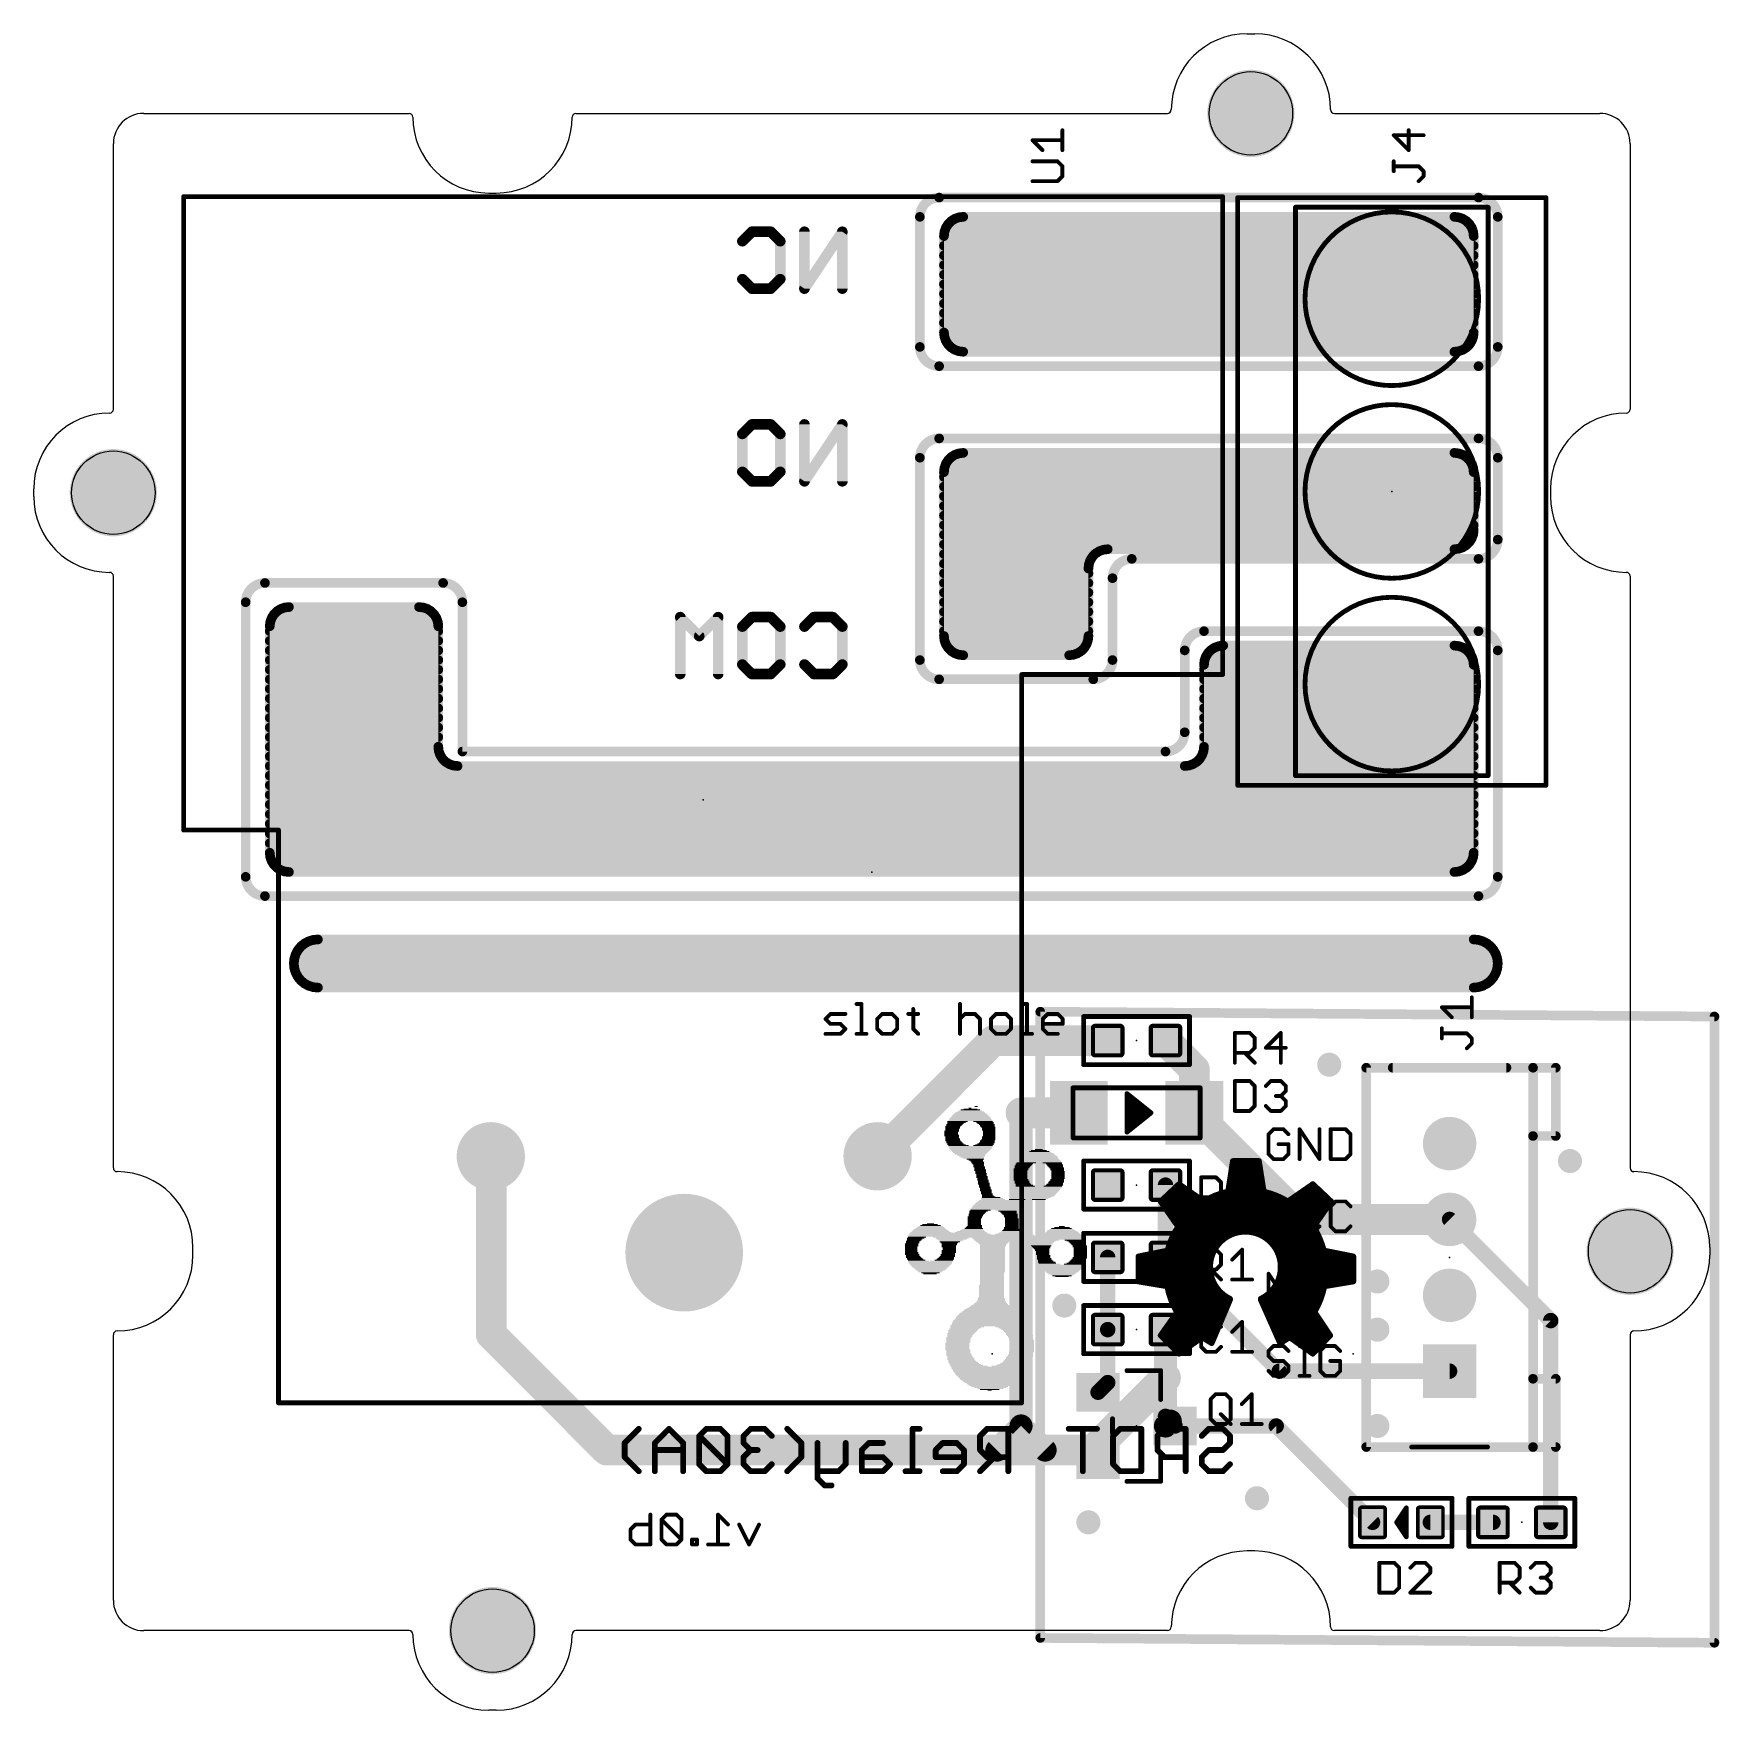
# Model space of a CAD drawing. Extents: x -22.1 to 22.4, y -22.1 to 22.1.
import ezdxf

# ---------------------------------------------------------------- set-up
doc = ezdxf.new("R2010")
doc.units = 0
for name, color, linetype in [('1', 12, 'CONTINUOUS'), ('16', 132, 'CONTINUOUS'), ('17', 122, 'CONTINUOUS'), ('18', 122, 'CONTINUOUS'), ('20', 40, 'CONTINUOUS'), ('21', 251, 'CONTINUOUS'), ('22', 140, 'CONTINUOUS'), ('23', 53, 'CONTINUOUS'), ('24', 140, 'CONTINUOUS'), ('25', 251, 'CONTINUOUS'), ('30', 140, 'CONTINUOUS'), ('46', 140, 'CONTINUOUS')]:
    doc.layers.add(name, color=color, linetype=linetype)

# ---------------------------------------------------------------- blocks, each defined once
blk = doc.blocks.new('RECT142240X142240R25')
at = {"const_width": 0.1111}
blk.add_lwpolyline([(0.3889, -0.3334), (0.3889, 0.3334, 0.4142), (0.3334, 0.3889), (-0.3334, 0.3889, 0.4142), (-0.3889, 0.3334), (-0.3889, -0.3334, 0.4142), (-0.3334, -0.3889), (0.3334, -0.3889, 0.4142)], format="xyb", close=True, dxfattribs=at)
blk.add_solid([(-0.3588, -0.3588), (0.3588, -0.3588), (-0.3588, 0.3588), (0.3588, 0.3588)])
blk = doc.blocks.new('RECT121920X142240R25')
at = {"const_width": 0.0953}
blk.add_lwpolyline([(0.3334, -0.3493), (0.3334, 0.3493, 0.4142), (0.2858, 0.3969), (-0.2858, 0.3969, 0.4142), (-0.3334, 0.3493), (-0.3334, -0.3493, 0.4142), (-0.2858, -0.3969), (0.2858, -0.3969, 0.4142)], format="xyb", close=True, dxfattribs=at)
blk.add_solid([(-0.3096, -0.3731), (0.3096, -0.3731), (-0.3096, 0.3731), (0.3096, 0.3731)])
blk = doc.blocks.new('RECT')
blk.add_solid([(-0.5, -0.5), (0.5, -0.5), (-0.5, 0.5), (0.5, 0.5)])
blk = doc.blocks.new('SQUAREP')
blk.add_solid([(-0.5, -0.5), (0.5, -0.5), (-0.5, 0.5), (0.5, 0.5)])
blk = doc.blocks.new('ROUNDP')
at = {"const_width": 0.5}
blk.add_lwpolyline([(0, -0.25, 1), (0, 0.25, 1), (0, -0.25)], format="xyb", dxfattribs=at)
blk = doc.blocks.new('ROUNDV')
at = {"const_width": 0.5}
blk.add_lwpolyline([(0, -0.25, 1), (0, 0.25, 1), (0, -0.25)], format="xyb", dxfattribs=at)

msp = doc.modelspace()

# ---------------------------------------------------------------- linework, layer by layer
at = {"layer": '1'}
for points, const_width in [([(22.225, -3.81), (4.445, -3.683)], 0.254), ([(4.445, -3.683), (4.445, -20.193)], 0.254), ([(22.225, -20.32), (22.225, -3.81)], 0.254), ([(3.205, -4.445), (0.155, -7.495)], 0.8128), ([(6.223, -4.445), (3.205, -4.445)], 0.8128), ([(8.509, -5.207), (7.747, -4.445)], 0.8128), ([(8.509, -6.35), (8.509, -5.207)], 0.8128), ([(5.461, -6.35), (3.937, -6.35)], 0.8128), ([(11.319, -9.16), (8.509, -6.35)], 0.8128), ([(7.747, -10.16), (7.747, -8.255)], 0.4064), ([(15.24, -9.16), (11.319, -9.16)], 0.8128), ([(17.907, -11.827), (15.24, -9.16)], 0.4064), ([(6.223, -10.16), (6.223, -12.065)], 0.4064), ([(10.747, -13.16), (7.747, -10.16)], 0.4064), ([(6.223, -12.065), (6.223, -13.462)], 0.4064), ([(7.747, -12.065), (7.747, -13.335)], 0.6096), ([(17.907, -17.145), (17.907, -11.827)], 0.4064), ([(6.223, -13.462), (5.969, -13.716)], 0.4064), ([(7.747, -13.335), (7.747, -14.605)], 0.6096), ([(15.24, -13.16), (10.747, -13.16)], 0.4064), ([(7.747, -14.605), (7.874, -14.478)], 0.6096), ([(7.747, -14.351), (7.874, -14.478)], 0.4064), ([(7.874, -14.478), (8.001, -14.605)], 0.4064), ([(8.001, -14.605), (10.668, -14.605)], 0.4064), ([(10.668, -14.605), (13.208, -17.145)], 0.4064), ([(16.383, -17.145), (14.732, -17.145)], 0.4064), ([(4.445, -20.193), (22.225, -20.32)], 0.254)]:
    msp.add_lwpolyline(points, dxfattribs=dict(at, const_width=const_width))
for points, const_width in [([(4.4455, -3.6195, 1), (4.4445, -3.7465)], 0.127), ([(4.5085, -3.683, 1), (4.3815, -3.683)], 0.127), ([(22.2885, -3.81, 1), (22.1615, -3.81)], 0.127), ([(22.2245, -3.8735, 1), (22.2255, -3.7465)], 0.127), ([(3.205, -4.2418, 1), (3.205, -4.6482)], 0.4064), ([(3.3487, -4.5887, 1), (3.0613, -4.3013)], 0.4064), ([(6.223, -4.6482, 1), (6.223, -4.2418)], 0.4064), ([(7.8907, -4.3013, 1), (7.6033, -4.5887)], 0.4064), ([(8.7122, -5.207, 1), (8.3058, -5.207)], 0.4064), ([(8.3653, -5.3507, 1), (8.6527, -5.0633)], 0.4064), ([(3.937, -6.1468, 1), (3.937, -6.5532)], 0.4064), ([(5.461, -6.5532, 1), (5.461, -6.1468)], 0.4064), ([(8.6527, -6.2063, 1), (8.3653, -6.4937)], 0.4064), ([(8.3058, -6.35, 1), (8.7122, -6.35)], 0.4064), ([(0.0113, -7.3513, 1), (0.2987, -7.6387)], 0.4064), ([(7.8486, -8.255, 1), (7.6454, -8.255)], 0.2032), ([(11.319, -8.9568, 1), (11.319, -9.3632)], 0.4064), ([(11.1753, -9.3037, 1), (11.4627, -9.0163)], 0.4064), ([(15.24, -9.3632, 1), (15.24, -8.9568)], 0.4064), ([(15.3118, -9.0882, 1), (15.1682, -9.2318)], 0.2032), ([(6.3246, -10.16, 1), (6.1214, -10.16)], 0.2032), ([(7.6454, -10.16, 1), (7.8486, -10.16)], 0.2032), ([(7.8188, -10.0882, 1), (7.6752, -10.2318)], 0.2032), ([(6.3246, -12.065, 1), (6.1214, -12.065)], 0.2032), ([(6.1214, -12.065, 1), (6.3246, -12.065)], 0.2032), ([(7.8994, -12.065, 1), (7.5946, -12.065)], 0.3048), ([(18.0086, -11.827, 1), (17.8054, -11.827)], 0.2032), ([(17.8352, -11.8988, 1), (17.9788, -11.7552)], 0.2032), ([(6.2948, -13.5338, 1), (6.1512, -13.3902)], 0.2032), ([(7.8994, -13.335, 1), (7.5946, -13.335)], 0.3048), ([(7.5946, -13.335, 1), (7.8994, -13.335)], 0.3048), ([(10.747, -13.0584, 1), (10.747, -13.2616)], 0.2032), ([(10.6752, -13.2318, 1), (10.8188, -13.0882)], 0.2032), ([(15.24, -13.2616, 1), (15.24, -13.0584)], 0.2032), ([(5.8972, -13.6442, 1), (6.0408, -13.7878)], 0.2032), ([(6.1214, -13.462, 1), (6.3246, -13.462)], 0.2032), ([(7.8188, -14.2792, 1), (7.6752, -14.4228)], 0.2032), ([(7.9818, -14.5858, 1), (7.7662, -14.3702)], 0.3048), ([(7.6392, -14.4972, 1), (7.8548, -14.7128)], 0.3048), ([(7.5946, -14.605, 1), (7.8994, -14.605)], 0.3048), ([(7.9458, -14.4062, 1), (7.8022, -14.5498)], 0.2032), ([(7.8022, -14.5498, 1), (7.9458, -14.4062)], 0.2032), ([(8.001, -14.5034, 1), (8.001, -14.7066)], 0.2032), ([(7.9292, -14.6768, 1), (8.0728, -14.5332)], 0.2032), ([(10.7398, -14.5332, 1), (10.5962, -14.6768)], 0.2032), ([(10.668, -14.7066, 1), (10.668, -14.5034)], 0.2032), ([(13.1362, -17.2168, 1), (13.2798, -17.0732)], 0.2032), ([(14.732, -17.0434, 1), (14.732, -17.2466)], 0.2032), ([(16.383, -17.2466, 1), (16.383, -17.0434)], 0.2032), ([(17.8054, -17.145, 1), (18.0086, -17.145)], 0.2032), ([(4.4455, -20.1295, 1), (4.4445, -20.2565)], 0.127), ([(4.3815, -20.193, 1), (4.5085, -20.193)], 0.127), ([(22.1615, -20.32, 1), (22.2885, -20.32)], 0.127), ([(22.2245, -20.3835, 1), (22.2255, -20.2565)], 0.127)]:
    msp.add_lwpolyline(points, format="xyb", dxfattribs=dict(at, const_width=const_width))
at = {"layer": '16'}
for points, const_width in [([(1.778, 17.78, 0.4142), (1.27, 17.272)], 0.254), ([(1.778, 17.8435, 1), (1.778, 17.7165)], 0.127), ([(1.778, 17.7165, 1), (1.778, 17.8435)], 0.127), ([(16.51, 17.272, 0.4142), (16.002, 17.78)], 0.254), ([(16.002, 17.8435, 1), (16.002, 17.7165)], 0.127), ([(16.002, 17.7165, 1), (16.002, 17.8435)], 0.127), ([(1.3335, 17.272, 1), (1.2065, 17.272)], 0.127), ([(16.5735, 17.272, 1), (16.4465, 17.272)], 0.127), ([(1.2065, 17.272, 1), (1.3335, 17.272)], 0.127), ([(16.4465, 17.272, 1), (16.5735, 17.272)], 0.127), ([(1.27, 13.843, 0.4142), (1.778, 13.335)], 0.254), ([(1.3335, 13.843, 1), (1.2065, 13.843)], 0.127), ([(1.2065, 13.843, 1), (1.3335, 13.843)], 0.127), ([(16.002, 13.335, 0.4142), (16.51, 13.843)], 0.254), ([(16.5735, 13.843, 1), (16.4465, 13.843)], 0.127), ([(16.4465, 13.843, 1), (16.5735, 13.843)], 0.127), ([(1.778, 13.3985, 1), (1.778, 13.2715)], 0.127), ([(1.778, 13.2715, 1), (1.778, 13.3985)], 0.127), ([(16.002, 13.3985, 1), (16.002, 13.2715)], 0.127), ([(16.002, 13.2715, 1), (16.002, 13.3985)], 0.127), ([(1.778, 11.43, 0.4142), (1.27, 10.922)], 0.254), ([(1.778, 11.4935, 1), (1.778, 11.3665)], 0.127), ([(1.778, 11.3665, 1), (1.778, 11.4935)], 0.127), ([(16.51, 10.922, 0.4142), (16.002, 11.43)], 0.254), ([(16.002, 11.4935, 1), (16.002, 11.3665)], 0.127), ([(16.002, 11.3665, 1), (16.002, 11.4935)], 0.127), ([(1.3335, 10.922, 1), (1.2065, 10.922)], 0.127), ([(1.2065, 10.922, 1), (1.3335, 10.922)], 0.127), ([(16.5735, 10.922, 1), (16.4465, 10.922)], 0.127), ([(16.4465, 10.922, 1), (16.5735, 10.922)], 0.127), ([(16.002, 8.255, 0.4142), (16.51, 8.763)], 0.254), ([(16.5735, 8.763, 1), (16.4465, 8.763)], 0.127), ([(16.4465, 8.763, 1), (16.5735, 8.763)], 0.127), ([(6.858, 8.255, 0.4142), (6.35, 7.747)], 0.254), ([(6.858, 8.3185, 1), (6.858, 8.1915)], 0.127), ([(6.858, 8.1915, 1), (6.858, 8.3185)], 0.127), ([(16.002, 8.3185, 1), (16.002, 8.1915)], 0.127), ([(16.002, 8.1915, 1), (16.002, 8.3185)], 0.127), ([(-16.002, 7.62, 0.4142), (-16.51, 7.112)], 0.254), ([(-16.002, 7.6835, 1), (-16.002, 7.5565)], 0.127), ([(-16.002, 7.5565, 1), (-16.002, 7.6835)], 0.127), ([(-10.795, 7.112, 0.4142), (-11.303, 7.62)], 0.254), ([(-11.303, 7.6835, 1), (-11.303, 7.5565)], 0.127), ([(-11.303, 7.5565, 1), (-11.303, 7.6835)], 0.127), ([(6.4135, 7.747, 1), (6.2865, 7.747)], 0.127), ([(6.2865, 7.747, 1), (6.4135, 7.747)], 0.127), ([(-16.4465, 7.112, 1), (-16.5735, 7.112)], 0.127), ([(-16.5735, 7.112, 1), (-16.4465, 7.112)], 0.127), ([(-10.7315, 7.112, 1), (-10.8585, 7.112)], 0.127), ([(-10.8585, 7.112, 1), (-10.7315, 7.112)], 0.127), ([(8.763, 6.35, 0.4142), (8.255, 5.842)], 0.254), ([(8.763, 6.4135, 1), (8.763, 6.2865)], 0.127), ([(8.763, 6.2865, 1), (8.763, 6.4135)], 0.127), ([(16.51, 5.842, 0.4142), (16.002, 6.35)], 0.254), ([(16.002, 6.4135, 1), (16.002, 6.2865)], 0.127), ([(16.002, 6.2865, 1), (16.002, 6.4135)], 0.127), ([(8.3185, 5.842, 1), (8.1915, 5.842)], 0.127), ([(8.1915, 5.842, 1), (8.3185, 5.842)], 0.127), ([(16.5735, 5.842, 1), (16.4465, 5.842)], 0.127), ([(16.4465, 5.842, 1), (16.5735, 5.842)], 0.127), ([(1.27, 5.588, 0.4142), (1.778, 5.08)], 0.254), ([(1.3335, 5.588, 1), (1.2065, 5.588)], 0.127), ([(1.2065, 5.588, 1), (1.3335, 5.588)], 0.127), ([(5.842, 5.08, 0.4142), (6.35, 5.588)], 0.254), ([(6.4135, 5.588, 1), (6.2865, 5.588)], 0.127), ([(6.2865, 5.588, 1), (6.4135, 5.588)], 0.127), ([(1.778, 5.1435, 1), (1.778, 5.0165)], 0.127), ([(1.778, 5.0165, 1), (1.778, 5.1435)], 0.127), ([(5.842, 5.1435, 1), (5.842, 5.0165)], 0.127), ([(5.842, 5.0165, 1), (5.842, 5.1435)], 0.127), ([(7.747, 3.175, 0.4142), (8.255, 3.683)], 0.254), ([(8.3185, 3.683, 1), (8.1915, 3.683)], 0.127), ([(8.1915, 3.683, 1), (8.3185, 3.683)], 0.127), ([(-10.795, 3.2385, 1), (-10.795, 3.1115)], 0.127), ([(-10.8585, 3.175, 1), (-10.7315, 3.175)], 0.127), ([(7.747, 3.2385, 1), (7.747, 3.1115)], 0.127), ([(7.747, 3.1115, 1), (7.747, 3.2385)], 0.127), ([(16.002, -0.635, 0.4142), (16.51, -0.127)], 0.254), ([(-16.51, -0.127, 0.4142), (-16.002, -0.635)], 0.254), ([(-16.4465, -0.127, 1), (-16.5735, -0.127)], 0.127), ([(-16.5735, -0.127, 1), (-16.4465, -0.127)], 0.127), ([(16.5735, -0.127, 1), (16.4465, -0.127)], 0.127), ([(16.4465, -0.127, 1), (16.5735, -0.127)], 0.127), ([(-16.002, -0.5715, 1), (-16.002, -0.6985)], 0.127), ([(-16.002, -0.6985, 1), (-16.002, -0.5715)], 0.127), ([(16.002, -0.5715, 1), (16.002, -0.6985)], 0.127), ([(16.002, -0.6985, 1), (16.002, -0.5715)], 0.127), ([(4.4455, -3.6195, 1), (4.4445, -3.7465)], 0.127), ([(4.5085, -3.683, 1), (4.3815, -3.683)], 0.127), ([(22.2885, -3.81, 1), (22.1615, -3.81)], 0.127), ([(22.2245, -3.8735, 1), (22.2255, -3.7465)], 0.127), ([(4.0894, -6.35, 1), (3.7846, -6.35)], 0.3048), ([(-9.9013, -7.3513, 1), (-10.1887, -7.6387)], 0.4064), ([(-9.8298, -7.507, 1), (-10.2362, -7.507)], 0.4064), ([(-10.1767, -7.6507, 1), (-9.8893, -7.3633)], 0.4064), ([(-9.8893, -12.0483, 1), (-10.1767, -12.3357)], 0.4064), ([(-10.2362, -12.192, 1), (-9.8298, -12.192)], 0.4064), ([(7.8907, -13.4787, 1), (7.6033, -13.1913)], 0.4064), ([(4.0894, -14.351, 1), (3.7846, -14.351)], 0.3048), ([(3.7846, -14.351, 1), (4.0894, -14.351)], 0.3048), ([(4.0448, -14.4972, 1), (3.8292, -14.7128)], 0.3048), ([(4.0894, -14.605, 1), (3.7846, -14.605)], 0.3048), ([(3.7846, -14.605, 1), (4.0894, -14.605)], 0.3048), ([(4.0448, -14.7128, 1), (3.8292, -14.4972)], 0.3048), ([(-6.985, -15.0368, 1), (-6.985, -15.4432)], 0.4064), ([(-7.1287, -15.3837, 1), (-6.8413, -15.0963)], 0.4064), ([(3.302, -15.0368, 1), (3.302, -15.4432)], 0.4064), ([(3.1942, -15.1322, 1), (3.4098, -15.3478)], 0.3048), ([(3.302, -15.4432, 1), (3.302, -15.0368)], 0.4064), ([(3.937, -15.0368, 1), (3.937, -15.4432)], 0.4064), ([(3.7846, -15.24, 1), (4.0894, -15.24)], 0.3048), ([(3.937, -15.4432, 1), (3.937, -15.0368)], 0.4064), ([(4.572, -15.0368, 1), (4.572, -15.4432)], 0.4064), ([(4.4642, -15.3478, 1), (4.6798, -15.1322)], 0.3048), ([(4.572, -15.4432, 1), (4.572, -15.0368)], 0.4064), ([(5.6983, -15.0963, 1), (5.9857, -15.3837)], 0.4064), ([(5.842, -15.4432, 1), (5.842, -15.0368)], 0.4064), ([(4.4455, -20.1295, 1), (4.4445, -20.2565)], 0.127), ([(4.3815, -20.193, 1), (4.5085, -20.193)], 0.127), ([(22.1615, -20.32, 1), (22.2885, -20.32)], 0.127), ([(22.2245, -20.3835, 1), (22.2255, -20.2565)], 0.127)]:
    msp.add_lwpolyline(points, format="xyb", dxfattribs=dict(at, const_width=const_width))
for points, const_width in [([(1.778, 17.78), (16.002, 17.78)], 0.254), ([(1.27, 13.843), (1.27, 17.272)], 0.254), ([(16.51, 17.272), (16.51, 13.843)], 0.254), ([(16.002, 13.335), (1.778, 13.335)], 0.254), ([(1.778, 11.43), (16.002, 11.43)], 0.254), ([(1.27, 5.588), (1.27, 10.922)], 0.254), ([(16.51, 10.922), (16.51, 8.763)], 0.254), ([(16.002, 8.255), (6.858, 8.255)], 0.254), ([(-11.303, 7.62), (-16.002, 7.62)], 0.254), ([(6.35, 7.747), (6.35, 5.588)], 0.254), ([(-16.51, 7.112), (-16.51, -0.127)], 0.254), ([(-10.795, 3.175), (-10.795, 7.112)], 0.254), ([(16.002, 6.35), (8.763, 6.35)], 0.254), ([(8.255, 5.842), (8.255, 3.683)], 0.254), ([(16.51, -0.127), (16.51, 5.842)], 0.254), ([(5.842, 5.08), (1.778, 5.08)], 0.254), ([(7.747, 3.175), (-10.795, 3.175)], 0.254), ([(-16.002, -0.635), (16.002, -0.635)], 0.254), ([(22.225, -3.81), (4.445, -3.683)], 0.254), ([(4.445, -3.683), (4.445, -20.193)], 0.254), ([(22.225, -20.32), (22.225, -3.81)], 0.254), ([(3.937, -6.35), (3.937, -14.351)], 0.6096), ([(-10.033, -7.507), (-10.045, -7.495)], 0.8128), ([(-10.033, -12.192), (-10.033, -7.507)], 0.8128), ([(-6.985, -15.24), (-10.033, -12.192)], 0.8128), ([(7.747, -13.335), (5.842, -15.24)], 0.8128), ([(3.937, -14.351), (3.937, -14.605)], 0.6096), ([(3.937, -14.605), (3.302, -15.24)], 0.6096), ([(3.937, -14.605), (3.937, -15.24)], 0.6096), ([(3.937, -14.605), (4.572, -15.24)], 0.6096), ([(3.302, -15.24), (-6.985, -15.24)], 0.8128), ([(3.937, -15.24), (3.302, -15.24)], 0.8128), ([(4.572, -15.24), (3.937, -15.24)], 0.8128), ([(5.842, -15.24), (4.572, -15.24)], 0.8128), ([(4.445, -20.193), (22.225, -20.32)], 0.254)]:
    msp.add_lwpolyline(points, dxfattribs=dict(at, const_width=const_width))
at = {"layer": '20'}
for p, q in [((9.9, 22.1), (10.1, 22.1)), ((-19.2, 20), (-12.2, 20)), ((-7.8, 20), (7.8, 20)), ((12.2, 20), (19.2, 20)), ((-20, 12.2), (-20, 19.2)), ((20, 19.2), (20, 12.2)), ((-10.1, 17.9), (-9.9, 17.9)), ((-22.1, 9.9), (-22.1, 10.1)), ((17.9, 10.1), (17.9, 9.9)), ((-20, -7.8), (-20, 7.8)), ((20, 7.8), (20, -7.8)), ((-17.9, -10.1), (-17.9, -9.9)), ((22.1, -9.9), (22.1, -10.1)), ((-20, -19.2), (-20, -12.2)), ((20, -12.2), (20, -19.2)), ((10.1, -17.9), (9.9, -17.9)), ((-12.2, -20), (-19.2, -20)), ((7.8, -20), (-7.8, -20)), ((19.2, -20), (12.2, -20)), ((-9.9, -22.1), (-10.1, -22.1))]:
    msp.add_line(p, q, dxfattribs=at)
for centre in [(10, 20), (-20, 10), (20, -10), (-10, -20)]:
    msp.add_circle(centre, 1.1, dxfattribs=at)
for centre, radius, start, end in [((9.9, 20.1), 2, 90, 180), ((10.1, 20.1), 2, 0, 90), ((7.8, 20.1), 0.1, 270, 0), ((12.2, 20.1), 0.1, 180, 270), ((-19.2, 19.2), 0.8, 90, 180), ((-12.2, 19.9), 0.1, 0, 90), ((-10.1, 19.9), 2, 180, 270), ((-9.9, 19.9), 2, 270, 0), ((-7.8, 19.9), 0.1, 90, 180), ((19.2, 19.2), 0.8, 0, 90), ((-20.1, 10.1), 2, 90, 180), ((-20.1, 12.2), 0.1, 270, 0), ((19.9, 10.1), 2, 90, 180), ((19.9, 12.2), 0.1, 270, 0), ((-20.1, 9.9), 2, 180, 270), ((19.9, 9.9), 2, 180, 270), ((-20.1, 7.8), 0.1, 0, 90), ((19.9, 7.8), 0.1, 0, 90), ((-19.9, -7.8), 0.1, 180, 270), ((-19.9, -9.9), 2, 0, 90), ((20.1, -7.8), 0.1, 180, 270), ((20.1, -9.9), 2, 0, 90), ((-19.9, -10.1), 2, 270, 0), ((20.1, -10.1), 2, 270, 0), ((-19.9, -12.2), 0.1, 90, 180), ((20.1, -12.2), 0.1, 90, 180), ((9.9, -19.9), 2, 90, 180), ((10.1, -19.9), 2, 0, 90), ((-19.2, -19.2), 0.8, 180, 270), ((19.2, -19.2), 0.8, 270, 0), ((-12.2, -20.1), 0.1, 0, 90), ((-7.8, -20.1), 0.1, 90, 180), ((7.8, -19.9), 0.1, 270, 0), ((12.2, -19.9), 0.1, 180, 270), ((-10.1, -20.1), 2, 180, 270), ((-9.9, -20.1), 2, 270, 0)]:
    msp.add_arc(centre, radius, start, end, dxfattribs=at)
at = {"layer": '21'}
for points, const_width in [([(-18.145, 17.805), (9.255, 17.805)], 0.127), ([(-18.145, 17.805), (-18.145, 1.105)], 0.127), ([(9.255, 17.805), (9.255, 5.205)], 0.127), ([(9.652, 17.78), (17.78, 17.78)], 0.127), ([(9.652, 2.286), (9.652, 17.78)], 0.127), ([(17.78, 17.78), (17.78, 2.286)], 0.127), ([(11.176, 17.526), (16.256, 17.526)], 0.127), ([(11.176, 2.54), (11.176, 17.526)], 0.127), ([(16.256, 17.526), (16.256, 2.54)], 0.127), ([(9.255, 5.205), (3.955, 5.205)], 0.127), ([(3.955, 5.205), (3.955, -13.995)], 0.127), ([(17.78, 2.286), (9.652, 2.286)], 0.127), ([(16.256, 2.54), (11.176, 2.54)], 0.127), ([(-18.145, 1.105), (-15.645, 1.105)], 0.127), ([(-15.645, 1.105), (-15.645, -13.995)], 0.127), ([(5.588, -5.08), (5.588, -3.81)], 0.127), ([(5.588, -3.81), (8.382, -3.81)], 0.127), ([(8.382, -3.81), (8.382, -5.08)], 0.127), ([(8.382, -5.08), (5.588, -5.08)], 0.127), ([(17.44, -5.16), (13.04, -5.16)], 0.254), ([(13.04, -15.16), (13.04, -5.16)], 0.254), ([(13.74, -5.16), (16.74, -5.16)], 0.254), ([(17.44, -6.96), (17.44, -5.16)], 0.254), ([(18.04, -5.16), (17.44, -5.16)], 0.254), ([(18.04, -6.96), (18.04, -5.16)], 0.254), ([(5.3086, -7.0104), (5.3086, -5.6896)], 0.127), ([(5.3086, -5.6896), (8.6614, -5.6896)], 0.127), ([(6.731, -6.858), (6.731, -5.842)], 0.127), ([(6.731, -5.842), (7.366, -6.35)], 0.127), ([(8.6614, -5.6896), (8.6614, -7.0104)], 0.127), ([(6.731, -5.969), (6.8898, -5.969)], 0.127), ([(6.731, -6.096), (7.0485, -6.096)], 0.127), ([(6.731, -6.223), (7.2073, -6.223)], 0.127), ([(7.366, -6.35), (6.731, -6.858)], 0.127), ([(6.731, -6.35), (7.366, -6.35)], 0.127), ([(6.731, -6.477), (7.2073, -6.477)], 0.127), ([(6.731, -6.604), (7.0485, -6.604)], 0.127), ([(6.731, -6.731), (6.8898, -6.731)], 0.127), ([(8.6614, -7.0104), (5.3086, -7.0104)], 0.127), ([(10.5961, -6.7811), (10.4648, -6.9125)], 0.1016), ([(10.4648, -6.9125), (10.4648, -7.4379)], 0.1016), ([(10.8588, -6.7811), (10.5961, -6.7811)], 0.1016), ([(10.9902, -6.9125), (10.8588, -6.7811)], 0.1016), ([(11.2834, -7.5692), (11.2834, -6.7811)], 0.1016), ([(11.2834, -6.7811), (11.8088, -7.5692)], 0.1016), ([(11.8088, -7.5692), (11.8088, -6.7811)], 0.1016), ([(12.102, -6.7811), (12.102, -7.5692)], 0.1016), ([(12.496, -6.7811), (12.102, -6.7811)], 0.1016), ([(12.6273, -6.9125), (12.496, -6.7811)], 0.1016), ([(12.6273, -7.4379), (12.6273, -6.9125)], 0.1016), ([(17.44, -13.36), (17.44, -6.96)], 0.254), ([(17.44, -6.96), (18.04, -6.96)], 0.254), ([(5.588, -7.62), (8.382, -7.62)], 0.127), ([(5.588, -8.89), (5.588, -7.62)], 0.127), ([(8.382, -7.62), (8.382, -8.89)], 0.127), ([(10.4648, -7.4379), (10.5961, -7.5692)], 0.1016), ([(10.5961, -7.5692), (10.8588, -7.5692)], 0.1016), ([(10.9902, -7.1752), (10.7275, -7.1752)], 0.1016), ([(10.8588, -7.5692), (10.9902, -7.4379)], 0.1016), ([(10.9902, -7.4379), (10.9902, -7.1752)], 0.1016), ([(12.102, -7.5692), (12.496, -7.5692)], 0.1016), ([(12.496, -7.5692), (12.6273, -7.4379)], 0.1016), ([(8.382, -8.89), (5.588, -8.89)], 0.127), ([(10.4648, -8.6861), (10.4648, -9.2115)], 0.1016), ([(10.9902, -9.2115), (10.9902, -8.6861)], 0.1016), ([(11.4147, -8.6861), (11.2834, -8.8175)], 0.1016), ([(11.2834, -8.8175), (11.2834, -9.3429)], 0.1016), ([(11.6774, -8.6861), (11.4147, -8.6861)], 0.1016), ([(11.8088, -8.8175), (11.6774, -8.6861)], 0.1016), ([(12.2333, -8.6861), (12.102, -8.8175)], 0.1016), ([(12.102, -8.8175), (12.102, -9.3429)], 0.1016), ([(12.496, -8.6861), (12.2333, -8.6861)], 0.1016), ([(12.6273, -8.8175), (12.496, -8.6861)], 0.1016), ([(10.4648, -9.2115), (10.7275, -9.4742)], 0.1016), ([(10.7275, -9.4742), (10.9902, -9.2115)], 0.1016), ([(11.2834, -9.3429), (11.4147, -9.4742)], 0.1016), ([(11.6774, -9.4742), (11.8088, -9.3429)], 0.1016), ([(12.102, -9.3429), (12.2333, -9.4742)], 0.1016), ([(12.496, -9.4742), (12.6273, -9.3429)], 0.1016), ([(5.588, -10.795), (5.588, -9.525)], 0.127), ([(5.588, -9.525), (8.382, -9.525)], 0.127), ([(8.382, -9.525), (8.382, -10.795)], 0.127), ([(11.4147, -9.4742), (11.6774, -9.4742)], 0.1016), ([(12.2333, -9.4742), (12.496, -9.4742)], 0.1016), ([(10.4648, -11.3792), (10.4648, -10.5911)], 0.1016), ([(10.4648, -10.5911), (10.9902, -11.3792)], 0.1016), ([(10.9902, -11.3792), (10.9902, -10.5911)], 0.1016), ([(11.4147, -10.5911), (11.2834, -10.7225)], 0.1016), ([(11.6774, -10.5911), (11.4147, -10.5911)], 0.1016), ([(11.8088, -10.7225), (11.6774, -10.5911)], 0.1016), ([(8.382, -10.795), (5.588, -10.795)], 0.127), ([(11.2834, -10.7225), (11.2834, -11.2479)], 0.1016), ([(5.588, -11.43), (8.382, -11.43)], 0.127), ([(5.588, -12.7), (5.588, -11.43)], 0.127), ([(8.382, -11.43), (8.382, -12.7)], 0.127), ([(11.2834, -11.2479), (11.4147, -11.3792)], 0.1016), ([(11.4147, -11.3792), (11.6774, -11.3792)], 0.1016), ([(11.6774, -11.3792), (11.8088, -11.2479)], 0.1016), ([(10.5961, -12.4961), (10.4648, -12.6275)], 0.1016), ([(10.8588, -12.4961), (10.5961, -12.4961)], 0.1016), ([(10.9902, -12.6275), (10.8588, -12.4961)], 0.1016), ([(11.2834, -12.4961), (11.5461, -12.4961)], 0.1016), ([(11.4147, -13.2842), (11.4147, -12.4961)], 0.1016), ([(11.9604, -12.4961), (11.8291, -12.6275)], 0.1016), ([(12.2231, -12.4961), (11.9604, -12.4961)], 0.1016), ([(12.3545, -12.6275), (12.2231, -12.4961)], 0.1016), ([(8.382, -12.7), (5.588, -12.7)], 0.127), ([(10.4648, -12.6275), (10.4648, -12.7588)], 0.1016), ([(10.4648, -12.7588), (10.5961, -12.8902)], 0.1016), ([(10.5961, -12.8902), (10.8588, -12.8902)], 0.1016), ([(10.8588, -12.8902), (10.9902, -13.0215)], 0.1016), ([(11.8291, -12.6275), (11.8291, -13.1529)], 0.1016), ([(12.3545, -12.8902), (12.0918, -12.8902)], 0.1016), ([(12.3545, -13.1529), (12.3545, -12.8902)], 0.1016), ([(7.62, -13.1445), (6.731, -13.1445)], 0.127), ([(7.62, -13.9065), (7.62, -13.1445)], 0.127), ([(10.5961, -13.2842), (10.4648, -13.1529)], 0.1016), ([(10.8588, -13.2842), (10.5961, -13.2842)], 0.1016), ([(10.9902, -13.1529), (10.8588, -13.2842)], 0.1016), ([(10.9902, -13.0215), (10.9902, -13.1529)], 0.1016), ([(11.2834, -13.2842), (11.5461, -13.2842)], 0.1016), ([(11.8291, -13.1529), (11.9604, -13.2842)], 0.1016), ([(11.9604, -13.2842), (12.2231, -13.2842)], 0.1016), ([(12.2231, -13.2842), (12.3545, -13.1529)], 0.1016), ([(17.44, -15.16), (17.44, -13.36)], 0.254), ([(18.04, -13.36), (17.44, -13.36)], 0.254), ([(18.04, -15.16), (18.04, -13.36)], 0.254), ([(-15.645, -13.995), (3.955, -13.995)], 0.127), ([(6.35, -14.4145), (6.35, -14.7955)], 0.127), ([(13.04, -15.16), (17.44, -15.16)], 0.254), ([(14.24, -15.16), (16.24, -15.16)], 0.127), ([(17.44, -15.16), (18.04, -15.16)], 0.254), ([(7.62, -16.0655), (7.62, -15.3035)], 0.127), ([(6.731, -16.0655), (7.62, -16.0655)], 0.127), ([(12.6365, -17.78), (12.6365, -16.51)], 0.127), ([(12.6365, -16.51), (15.3035, -16.51)], 0.127), ([(15.3035, -16.51), (15.3035, -17.78)], 0.127), ([(15.748, -17.78), (15.748, -16.51)], 0.127), ([(15.748, -16.51), (18.542, -16.51)], 0.127), ([(18.542, -16.51), (18.542, -17.78)], 0.127), ([(13.97, -16.9545), (13.843, -17.145)], 0.127), ([(14.097, -16.764), (13.97, -16.9545)], 0.127), ([(13.97, -17.3355), (13.97, -16.9545)], 0.127), ([(14.0335, -17.399), (14.0335, -16.891)], 0.127), ([(14.097, -17.526), (14.097, -16.764)], 0.127), ([(13.843, -17.145), (13.97, -17.3355)], 0.127), ([(13.97, -17.3355), (14.097, -17.526)], 0.127), ([(15.3035, -17.78), (12.6365, -17.78)], 0.127), ([(18.542, -17.78), (15.748, -17.78)], 0.127)]:
    msp.add_lwpolyline(points, dxfattribs=dict(at, const_width=const_width))
for points, const_width in [([(-18.145, 17.8367, 1), (-18.145, 17.7733)], 0.0635), ([(-18.1133, 17.805, 1), (-18.1767, 17.805)], 0.0635), ([(9.2868, 17.805, 1), (9.2233, 17.805)], 0.0635), ([(9.255, 17.7733, 1), (9.255, 17.8367)], 0.0635), ([(9.652, 17.8117, 1), (9.652, 17.7483)], 0.0635), ([(9.6838, 17.78, 1), (9.6203, 17.78)], 0.0635), ([(17.8117, 17.78, 1), (17.7483, 17.78)], 0.0635), ([(17.78, 17.7483, 1), (17.78, 17.8117)], 0.0635), ([(11.2078, 17.526, 1), (11.1442, 17.526)], 0.0635), ([(11.176, 17.5577, 1), (11.176, 17.4943)], 0.0635), ([(13.716, 12.8235, 1), (13.716, 17.4025, 1), (13.716, 12.8235)], 0.127), ([(16.2877, 17.526, 1), (16.2243, 17.526)], 0.0635), ([(16.256, 17.4943, 1), (16.256, 17.5577)], 0.0635), ([(13.716, 7.7435, 1), (13.716, 12.3225, 1), (13.716, 7.7435)], 0.127), ([(13.716, 2.6635, 1), (13.716, 7.2425, 1), (13.716, 2.6635)], 0.127), ([(3.9868, 5.205, 1), (3.9232, 5.205)], 0.0635), ([(3.955, 5.2367, 1), (3.955, 5.1733)], 0.0635), ([(9.2233, 5.205, 1), (9.2868, 5.205)], 0.0635), ([(9.255, 5.1733, 1), (9.255, 5.2367)], 0.0635), ([(9.652, 2.3178, 1), (9.652, 2.2542)], 0.0635), ([(9.6203, 2.286, 1), (9.6838, 2.286)], 0.0635), ([(11.176, 2.5718, 1), (11.176, 2.5082)], 0.0635), ([(11.1442, 2.54, 1), (11.2078, 2.54)], 0.0635), ([(16.2243, 2.54, 1), (16.2877, 2.54)], 0.0635), ([(16.256, 2.5082, 1), (16.256, 2.5718)], 0.0635), ([(17.7483, 2.286, 1), (17.8117, 2.286)], 0.0635), ([(17.78, 2.2542, 1), (17.78, 2.3178)], 0.0635), ([(-18.145, 1.1367, 1), (-18.145, 1.0733)], 0.0635), ([(-18.1767, 1.105, 1), (-18.1133, 1.105)], 0.0635), ([(-15.6133, 1.105, 1), (-15.6768, 1.105)], 0.0635), ([(-15.645, 1.0733, 1), (-15.645, 1.1367)], 0.0635), ([(5.588, -3.7782, 1), (5.588, -3.8418)], 0.0635), ([(5.6197, -3.81, 1), (5.5563, -3.81)], 0.0635), ([(8.4138, -3.81, 1), (8.3502, -3.81)], 0.0635), ([(8.382, -3.8418, 1), (8.382, -3.7782)], 0.0635), ([(5.588, -5.0483, 1), (5.588, -5.1117)], 0.0635), ([(5.5563, -5.08, 1), (5.6197, -5.08)], 0.0635), ([(8.3502, -5.08, 1), (8.4138, -5.08)], 0.0635), ([(8.382, -5.1117, 1), (8.382, -5.0483)], 0.0635), ([(13.04, -5.0965, 1), (13.04, -5.2235)], 0.127), ([(13.1035, -5.16, 1), (12.9765, -5.16)], 0.127), ([(13.74, -5.0965, 1), (13.74, -5.2235)], 0.127), ([(16.74, -5.2235, 1), (16.74, -5.0965)], 0.127), ([(17.5035, -5.16, 1), (17.3765, -5.16)], 0.127), ([(17.44, -5.0965, 1), (17.44, -5.2235)], 0.127), ([(17.44, -5.2235, 1), (17.44, -5.0965)], 0.127), ([(18.1035, -5.16, 1), (17.9765, -5.16)], 0.127), ([(18.04, -5.2235, 1), (18.04, -5.0965)], 0.127), ([(5.3086, -5.6579, 1), (5.3086, -5.7214)], 0.0635), ([(5.3403, -5.6896, 1), (5.2769, -5.6896)], 0.0635), ([(6.7628, -5.842, 1), (6.6993, -5.842)], 0.0635), ([(6.7508, -5.8172, 1), (6.7112, -5.8668)], 0.0635), ([(8.6932, -5.6896, 1), (8.6296, -5.6896)], 0.0635), ([(8.6614, -5.7214, 1), (8.6614, -5.6579)], 0.0635), ([(6.731, -5.9373, 1), (6.731, -6.0008)], 0.0635), ([(6.731, -6.0643, 1), (6.731, -6.1277)], 0.0635), ([(6.731, -6.1913, 1), (6.731, -6.2547)], 0.0635), ([(6.8898, -6.0008, 1), (6.8898, -5.9373)], 0.0635), ([(7.0485, -6.1277, 1), (7.0485, -6.0643)], 0.0635), ([(7.2073, -6.2547, 1), (7.2073, -6.1913)], 0.0635), ([(6.731, -6.3183, 1), (6.731, -6.3818)], 0.0635), ([(6.731, -6.4453, 1), (6.731, -6.5088)], 0.0635), ([(6.731, -6.6993, 1), (6.731, -6.7628)], 0.0635), ([(6.731, -6.5723, 1), (6.731, -6.6357)], 0.0635), ([(6.8898, -6.7628, 1), (6.8898, -6.6993)], 0.0635), ([(7.0485, -6.6357, 1), (7.0485, -6.5723)], 0.0635), ([(7.2073, -6.5088, 1), (7.2073, -6.4453)], 0.0635), ([(7.3858, -6.3748, 1), (7.3462, -6.3252)], 0.0635), ([(7.3462, -6.3748, 1), (7.3858, -6.3252)], 0.0635), ([(7.366, -6.3818, 1), (7.366, -6.3183)], 0.0635), ([(5.3086, -6.9787, 1), (5.3086, -7.0422)], 0.0635), ([(5.2769, -7.0104, 1), (5.3403, -7.0104)], 0.0635), ([(6.7112, -6.8332, 1), (6.7508, -6.8828)], 0.0635), ([(6.6993, -6.858, 1), (6.7628, -6.858)], 0.0635), ([(8.6296, -7.0104, 1), (8.6932, -7.0104)], 0.0635), ([(8.6614, -7.0422, 1), (8.6614, -6.9787)], 0.0635), ([(10.4902, -6.9125, 1), (10.4394, -6.9125)], 0.0508), ([(10.4468, -6.8945, 1), (10.4828, -6.9304)], 0.0508), ([(10.5961, -6.7557, 1), (10.5961, -6.8065)], 0.0508), ([(10.6141, -6.7991, 1), (10.5782, -6.7632)], 0.0508), ([(10.8768, -6.7632, 1), (10.8409, -6.7991)], 0.0508), ([(10.8588, -6.8065, 1), (10.8588, -6.7557)], 0.0508), ([(10.9722, -6.9304, 1), (11.0081, -6.8945)], 0.0508), ([(11.3045, -6.767, 1), (11.2622, -6.7952)], 0.0508), ([(11.3088, -6.7811, 1), (11.258, -6.7811)], 0.0508), ([(11.8342, -6.7811, 1), (11.7834, -6.7811)], 0.0508), ([(12.1274, -6.7811, 1), (12.0766, -6.7811)], 0.0508), ([(12.102, -6.7557, 1), (12.102, -6.8065)], 0.0508), ([(12.514, -6.7632, 1), (12.478, -6.7991)], 0.0508), ([(12.496, -6.8065, 1), (12.496, -6.7557)], 0.0508), ([(12.6527, -6.9125, 1), (12.6019, -6.9125)], 0.0508), ([(12.6094, -6.9304, 1), (12.6453, -6.8945)], 0.0508), ([(17.5035, -6.96, 1), (17.3765, -6.96)], 0.127), ([(17.44, -6.8965, 1), (17.44, -7.0235)], 0.127), ([(17.3765, -6.96, 1), (17.5035, -6.96)], 0.127), ([(17.9765, -6.96, 1), (18.1035, -6.96)], 0.127), ([(18.04, -7.0235, 1), (18.04, -6.8965)], 0.127), ([(5.588, -7.5883, 1), (5.588, -7.6517)], 0.0635), ([(5.6197, -7.62, 1), (5.5563, -7.62)], 0.0635), ([(8.4138, -7.62, 1), (8.3502, -7.62)], 0.0635), ([(8.382, -7.6517, 1), (8.382, -7.5883)], 0.0635), ([(10.4828, -7.4199, 1), (10.4468, -7.4558)], 0.0508), ([(10.4394, -7.4379, 1), (10.4902, -7.4379)], 0.0508), ([(10.5961, -7.5438, 1), (10.5961, -7.5946)], 0.0508), ([(10.5782, -7.5872, 1), (10.6141, -7.5512)], 0.0508), ([(10.7275, -7.1498, 1), (10.7275, -7.2006)], 0.0508), ([(10.8409, -7.5512, 1), (10.8768, -7.5872)], 0.0508), ([(10.8588, -7.5946, 1), (10.8588, -7.5438)], 0.0508), ([(11.0156, -7.1752, 1), (10.9648, -7.1752)], 0.0508), ([(10.9648, -7.4379, 1), (11.0156, -7.4379)], 0.0508), ([(11.0081, -7.4558, 1), (10.9722, -7.4199)], 0.0508), ([(10.9902, -7.2006, 1), (10.9902, -7.1498)], 0.0508), ([(11.258, -7.5692, 1), (11.3088, -7.5692)], 0.0508), ([(11.7834, -7.5692, 1), (11.8342, -7.5692)], 0.0508), ([(11.7876, -7.5833, 1), (11.8299, -7.5551)], 0.0508), ([(12.102, -7.5438, 1), (12.102, -7.5946)], 0.0508), ([(12.0766, -7.5692, 1), (12.1274, -7.5692)], 0.0508), ([(12.478, -7.5512, 1), (12.514, -7.5872)], 0.0508), ([(12.496, -7.5946, 1), (12.496, -7.5438)], 0.0508), ([(12.6019, -7.4379, 1), (12.6527, -7.4379)], 0.0508), ([(12.6453, -7.4558, 1), (12.6094, -7.4199)], 0.0508), ([(5.588, -8.8582, 1), (5.588, -8.9218)], 0.0635), ([(5.5563, -8.89, 1), (5.6197, -8.89)], 0.0635), ([(8.3502, -8.89, 1), (8.4138, -8.89)], 0.0635), ([(8.382, -8.9218, 1), (8.382, -8.8582)], 0.0635), ([(10.4902, -8.6861, 1), (10.4394, -8.6861)], 0.0508), ([(11.0156, -8.6861, 1), (10.9648, -8.6861)], 0.0508), ([(11.3088, -8.8175, 1), (11.258, -8.8175)], 0.0508), ([(11.2654, -8.7995, 1), (11.3013, -8.8354)], 0.0508), ([(11.4147, -8.6607, 1), (11.4147, -8.7115)], 0.0508), ([(11.4327, -8.7041, 1), (11.3968, -8.6682)], 0.0508), ([(11.6954, -8.6682, 1), (11.6595, -8.7041)], 0.0508), ([(11.6774, -8.7115, 1), (11.6774, -8.6607)], 0.0508), ([(11.7908, -8.8354, 1), (11.8267, -8.7995)], 0.0508), ([(12.1274, -8.8175, 1), (12.0766, -8.8175)], 0.0508), ([(12.084, -8.7995, 1), (12.1199, -8.8354)], 0.0508), ([(12.2333, -8.6607, 1), (12.2333, -8.7115)], 0.0508), ([(12.2513, -8.7041, 1), (12.2153, -8.6682)], 0.0508), ([(12.514, -8.6682, 1), (12.478, -8.7041)], 0.0508), ([(12.496, -8.7115, 1), (12.496, -8.6607)], 0.0508), ([(12.6094, -8.8354, 1), (12.6453, -8.7995)], 0.0508), ([(10.4828, -9.1935, 1), (10.4468, -9.2295)], 0.0508), ([(10.4394, -9.2115, 1), (10.4902, -9.2115)], 0.0508), ([(10.9648, -9.2115, 1), (11.0156, -9.2115)], 0.0508), ([(11.0081, -9.2295, 1), (10.9722, -9.1935)], 0.0508), ([(11.3013, -9.3249, 1), (11.2654, -9.3608)], 0.0508), ([(11.258, -9.3429, 1), (11.3088, -9.3429)], 0.0508), ([(11.8267, -9.3608, 1), (11.7908, -9.3249)], 0.0508), ([(12.1199, -9.3249, 1), (12.084, -9.3608)], 0.0508), ([(12.0766, -9.3429, 1), (12.1274, -9.3429)], 0.0508), ([(12.6453, -9.3608, 1), (12.6094, -9.3249)], 0.0508), ([(5.588, -9.4932, 1), (5.588, -9.5568)], 0.0635), ([(5.6197, -9.525, 1), (5.5563, -9.525)], 0.0635), ([(8.4138, -9.525, 1), (8.3502, -9.525)], 0.0635), ([(8.382, -9.5568, 1), (8.382, -9.4932)], 0.0635), ([(10.7095, -9.4562, 1), (10.7455, -9.4922)], 0.0508), ([(10.7095, -9.4922, 1), (10.7455, -9.4562)], 0.0508), ([(11.4147, -9.4488, 1), (11.4147, -9.4996)], 0.0508), ([(11.3968, -9.4922, 1), (11.4327, -9.4562)], 0.0508), ([(11.6595, -9.4562, 1), (11.6954, -9.4922)], 0.0508), ([(11.6774, -9.4996, 1), (11.6774, -9.4488)], 0.0508), ([(12.2333, -9.4488, 1), (12.2333, -9.4996)], 0.0508), ([(12.2153, -9.4922, 1), (12.2513, -9.4562)], 0.0508), ([(12.478, -9.4562, 1), (12.514, -9.4922)], 0.0508), ([(12.496, -9.4996, 1), (12.496, -9.4488)], 0.0508), ([(10.4902, -10.5911, 1), (10.4394, -10.5911)], 0.0508), ([(10.4859, -10.577, 1), (10.4437, -10.6052)], 0.0508), ([(11.0156, -10.5911, 1), (10.9648, -10.5911)], 0.0508), ([(11.4147, -10.5657, 1), (11.4147, -10.6165)], 0.0508), ([(11.4327, -10.6091, 1), (11.3968, -10.5732)], 0.0508), ([(11.6954, -10.5732, 1), (11.6595, -10.6091)], 0.0508), ([(11.6774, -10.6165, 1), (11.6774, -10.5657)], 0.0508), ([(5.588, -10.7632, 1), (5.588, -10.8268)], 0.0635), ([(5.5563, -10.795, 1), (5.6197, -10.795)], 0.0635), ([(8.3502, -10.795, 1), (8.4138, -10.795)], 0.0635), ([(8.382, -10.8268, 1), (8.382, -10.7632)], 0.0635), ([(11.3088, -10.7225, 1), (11.258, -10.7225)], 0.0508), ([(11.2654, -10.7045, 1), (11.3013, -10.7404)], 0.0508), ([(11.7908, -10.7404, 1), (11.8267, -10.7045)], 0.0508), ([(5.588, -11.3982, 1), (5.588, -11.4618)], 0.0635), ([(5.6197, -11.43, 1), (5.5563, -11.43)], 0.0635), ([(8.4138, -11.43, 1), (8.3502, -11.43)], 0.0635), ([(8.382, -11.4618, 1), (8.382, -11.3982)], 0.0635), ([(10.4394, -11.3792, 1), (10.4902, -11.3792)], 0.0508), ([(10.9648, -11.3792, 1), (11.0156, -11.3792)], 0.0508), ([(10.969, -11.3933, 1), (11.0113, -11.3651)], 0.0508), ([(11.3013, -11.2299, 1), (11.2654, -11.2658)], 0.0508), ([(11.258, -11.2479, 1), (11.3088, -11.2479)], 0.0508), ([(11.4147, -11.3538, 1), (11.4147, -11.4046)], 0.0508), ([(11.3968, -11.3972, 1), (11.4327, -11.3612)], 0.0508), ([(11.6595, -11.3612, 1), (11.6954, -11.3972)], 0.0508), ([(11.6774, -11.4046, 1), (11.6774, -11.3538)], 0.0508), ([(11.8267, -11.2658, 1), (11.7908, -11.2299)], 0.0508), ([(10.5961, -12.4707, 1), (10.5961, -12.5215)], 0.0508), ([(10.6141, -12.5141, 1), (10.5782, -12.4782)], 0.0508), ([(10.8768, -12.4782, 1), (10.8409, -12.5141)], 0.0508), ([(10.8588, -12.5215, 1), (10.8588, -12.4707)], 0.0508), ([(11.2834, -12.4707, 1), (11.2834, -12.5215)], 0.0508), ([(11.4401, -12.4961, 1), (11.3893, -12.4961)], 0.0508), ([(11.5461, -12.5215, 1), (11.5461, -12.4707)], 0.0508), ([(11.9604, -12.4707, 1), (11.9604, -12.5215)], 0.0508), ([(11.9784, -12.5141, 1), (11.9425, -12.4782)], 0.0508), ([(12.2411, -12.4782, 1), (12.2052, -12.5141)], 0.0508), ([(12.2231, -12.5215, 1), (12.2231, -12.4707)], 0.0508), ([(5.588, -12.6683, 1), (5.588, -12.7318)], 0.0635), ([(5.5563, -12.7, 1), (5.6197, -12.7)], 0.0635), ([(8.3502, -12.7, 1), (8.4138, -12.7)], 0.0635), ([(8.382, -12.7318, 1), (8.382, -12.6683)], 0.0635), ([(10.4902, -12.6275, 1), (10.4394, -12.6275)], 0.0508), ([(10.4468, -12.6095, 1), (10.4828, -12.6454)], 0.0508), ([(10.4828, -12.7409, 1), (10.4468, -12.7768)], 0.0508), ([(10.4394, -12.7588, 1), (10.4902, -12.7588)], 0.0508), ([(10.5961, -12.8648, 1), (10.5961, -12.9156)], 0.0508), ([(10.5782, -12.9081, 1), (10.6141, -12.8722)], 0.0508), ([(10.8768, -12.8722, 1), (10.8409, -12.9081)], 0.0508), ([(10.8588, -12.9156, 1), (10.8588, -12.8648)], 0.0508), ([(10.9722, -12.6454, 1), (11.0081, -12.6095)], 0.0508), ([(11.8545, -12.6275, 1), (11.8037, -12.6275)], 0.0508), ([(11.8111, -12.6095, 1), (11.8471, -12.6454)], 0.0508), ([(12.0918, -12.8648, 1), (12.0918, -12.9156)], 0.0508), ([(12.3799, -12.8902, 1), (12.3291, -12.8902)], 0.0508), ([(12.3365, -12.6454, 1), (12.3724, -12.6095)], 0.0508), ([(12.3545, -12.9156, 1), (12.3545, -12.8648)], 0.0508), ([(6.731, -13.1128, 1), (6.731, -13.1763)], 0.0635), ([(7.6517, -13.1445, 1), (7.5883, -13.1445)], 0.0635), ([(7.62, -13.1763, 1), (7.62, -13.1128)], 0.0635), ([(10.4828, -13.1349, 1), (10.4468, -13.1708)], 0.0508), ([(10.5961, -13.2588, 1), (10.5961, -13.3096)], 0.0508), ([(10.5782, -13.3022, 1), (10.6141, -13.2662)], 0.0508), ([(10.8409, -13.2662, 1), (10.8768, -13.3022)], 0.0508), ([(10.8588, -13.3096, 1), (10.8588, -13.2588)], 0.0508), ([(11.0156, -13.0215, 1), (10.9648, -13.0215)], 0.0508), ([(10.9648, -13.1529, 1), (11.0156, -13.1529)], 0.0508), ([(10.9722, -13.0395, 1), (11.0081, -13.0035)], 0.0508), ([(11.0081, -13.1708, 1), (10.9722, -13.1349)], 0.0508), ([(11.2834, -13.2588, 1), (11.2834, -13.3096)], 0.0508), ([(11.3893, -13.2842, 1), (11.4401, -13.2842)], 0.0508), ([(11.5461, -13.3096, 1), (11.5461, -13.2588)], 0.0508), ([(11.8471, -13.1349, 1), (11.8111, -13.1708)], 0.0508), ([(11.8037, -13.1529, 1), (11.8545, -13.1529)], 0.0508), ([(11.9604, -13.2588, 1), (11.9604, -13.3096)], 0.0508), ([(11.9425, -13.3022, 1), (11.9784, -13.2662)], 0.0508), ([(12.2052, -13.2662, 1), (12.2411, -13.3022)], 0.0508), ([(12.2231, -13.3096, 1), (12.2231, -13.2588)], 0.0508), ([(12.3291, -13.1529, 1), (12.3799, -13.1529)], 0.0508), ([(12.3724, -13.1708, 1), (12.3365, -13.1349)], 0.0508), ([(17.5035, -13.36, 1), (17.3765, -13.36)], 0.127), ([(17.44, -13.2965, 1), (17.44, -13.4235)], 0.127), ([(17.3765, -13.36, 1), (17.5035, -13.36)], 0.127), ([(18.1035, -13.36, 1), (17.9765, -13.36)], 0.127), ([(18.04, -13.4235, 1), (18.04, -13.2965)], 0.127), ([(-15.6768, -13.995, 1), (-15.6133, -13.995)], 0.0635), ([(-15.645, -13.9633, 1), (-15.645, -14.0268)], 0.0635), ([(3.9232, -13.995, 1), (3.9868, -13.995)], 0.0635), ([(3.955, -14.0268, 1), (3.955, -13.9633)], 0.0635), ([(7.5883, -13.9065, 1), (7.6517, -13.9065)], 0.0635), ([(6.3818, -14.4145, 1), (6.3183, -14.4145)], 0.0635), ([(6.3183, -14.7955, 1), (6.3818, -14.7955)], 0.0635), ([(13.04, -15.0965, 1), (13.04, -15.2235)], 0.127), ([(12.9765, -15.16, 1), (13.1035, -15.16)], 0.127), ([(14.24, -15.1282, 1), (14.24, -15.1918)], 0.0635), ([(16.24, -15.1918, 1), (16.24, -15.1282)], 0.0635), ([(17.44, -15.0965, 1), (17.44, -15.2235)], 0.127), ([(17.3765, -15.16, 1), (17.5035, -15.16)], 0.127), ([(17.44, -15.2235, 1), (17.44, -15.0965)], 0.127), ([(17.9765, -15.16, 1), (18.1035, -15.16)], 0.127), ([(18.04, -15.2235, 1), (18.04, -15.0965)], 0.127), ([(7.6517, -15.3035, 1), (7.5883, -15.3035)], 0.0635), ([(6.731, -16.0338, 1), (6.731, -16.0972)], 0.0635), ([(7.62, -16.0972, 1), (7.62, -16.0338)], 0.0635), ([(7.5883, -16.0655, 1), (7.6517, -16.0655)], 0.0635), ([(12.6683, -16.51, 1), (12.6047, -16.51)], 0.0635), ([(12.6365, -16.4783, 1), (12.6365, -16.5418)], 0.0635), ([(15.3353, -16.51, 1), (15.2718, -16.51)], 0.0635), ([(15.3035, -16.5418, 1), (15.3035, -16.4783)], 0.0635), ([(15.7798, -16.51, 1), (15.7163, -16.51)], 0.0635), ([(15.748, -16.4783, 1), (15.748, -16.5418)], 0.0635), ([(18.5738, -16.51, 1), (18.5103, -16.51)], 0.0635), ([(18.542, -16.5418, 1), (18.542, -16.4783)], 0.0635), ([(14.0018, -16.9545, 1), (13.9383, -16.9545)], 0.0635), ([(13.9964, -16.9721, 1), (13.9436, -16.9369)], 0.0635), ([(14.0653, -16.891, 1), (14.0017, -16.891)], 0.0635), ([(14.1288, -16.764, 1), (14.0653, -16.764)], 0.0635), ([(14.1234, -16.7816, 1), (14.0706, -16.7464)], 0.0635), ([(13.8694, -17.1274, 1), (13.8166, -17.1626)], 0.0635), ([(13.8166, -17.1274, 1), (13.8694, -17.1626)], 0.0635), ([(13.9436, -16.9369, 1), (13.9964, -16.9721)], 0.0635), ([(13.9964, -17.3179, 1), (13.9436, -17.3531)], 0.0635), ([(13.9383, -17.3355, 1), (14.0018, -17.3355)], 0.0635), ([(13.9436, -17.3531, 1), (13.9964, -17.3179)], 0.0635), ([(12.6047, -17.78, 1), (12.6683, -17.78)], 0.0635), ([(12.6365, -17.7483, 1), (12.6365, -17.8117)], 0.0635), ([(14.0017, -17.399, 1), (14.0653, -17.399)], 0.0635), ([(14.0653, -17.526, 1), (14.1288, -17.526)], 0.0635), ([(14.0706, -17.5436, 1), (14.1234, -17.5084)], 0.0635), ([(15.2718, -17.78, 1), (15.3353, -17.78)], 0.0635), ([(15.3035, -17.8117, 1), (15.3035, -17.7483)], 0.0635), ([(15.748, -17.7483, 1), (15.748, -17.8117)], 0.0635), ([(15.7163, -17.78, 1), (15.7798, -17.78)], 0.0635), ([(18.5103, -17.78, 1), (18.5738, -17.78)], 0.0635), ([(18.542, -17.8117, 1), (18.542, -17.7483)], 0.0635)]:
    msp.add_lwpolyline(points, format="xyb", dxfattribs=dict(at, const_width=const_width))
at = {"layer": '22'}
for points, const_width in [([(-3.4118, 16.6296), (-3.1618, 16.8796)], 0.2794), ([(-3.1618, 16.8796), (-2.6618, 16.8796)], 0.2794), ([(-2.6618, 16.8796), (-2.4119, 16.6296)], 0.2794), ([(-0.7747, 16.8796), (-1.7746, 15.3797)], 0.2794), ([(-1.7746, 15.3797), (-1.7746, 16.8796)], 0.2794), ([(-0.7747, 15.3797), (-0.7747, 16.8796)], 0.2794), ([(-2.4119, 16.6296), (-2.4119, 15.6297)], 0.2794), ([(-3.1618, 15.3797), (-3.4118, 15.6297)], 0.2794), ([(-2.4119, 15.6297), (-2.6618, 15.3797)], 0.2794), ([(-2.6618, 15.3797), (-3.1618, 15.3797)], 0.2794), ([(-3.4118, 11.5496), (-3.1618, 11.7996)], 0.2794), ([(-3.4118, 10.5497), (-3.4118, 11.5496)], 0.2794), ([(-3.1618, 11.7996), (-2.6618, 11.7996)], 0.2794), ([(-2.6618, 11.7996), (-2.4119, 11.5496)], 0.2794), ([(-2.4119, 11.5496), (-2.4119, 10.5497)], 0.2794), ([(-0.7747, 11.7996), (-1.7746, 10.2997)], 0.2794), ([(-1.7746, 10.2997), (-1.7746, 11.7996)], 0.2794), ([(-0.7747, 10.2997), (-0.7747, 11.7996)], 0.2794), ([(-3.1618, 10.2997), (-3.4118, 10.5497)], 0.2794), ([(-2.4119, 10.5497), (-2.6618, 10.2997)], 0.2794), ([(-2.6618, 10.2997), (-3.1618, 10.2997)], 0.2794), ([(-4.549, 6.2196), (-5.0489, 6.7196)], 0.2794), ([(-5.0489, 6.7196), (-5.0489, 5.2197)], 0.2794), ([(-4.049, 6.7196), (-4.549, 6.2196)], 0.2794), ([(-4.049, 5.2197), (-4.049, 6.7196)], 0.2794), ([(-3.4118, 6.4696), (-3.1618, 6.7196)], 0.2794), ([(-3.1618, 6.7196), (-2.6618, 6.7196)], 0.2794), ([(-2.6618, 6.7196), (-2.4119, 6.4696)], 0.2794), ([(-1.7746, 6.4696), (-1.5246, 6.7196)], 0.2794), ([(-1.5246, 6.7196), (-1.0247, 6.7196)], 0.2794), ([(-1.0247, 6.7196), (-0.7747, 6.4696)], 0.2794), ([(-3.4118, 5.4697), (-3.4118, 6.4696)], 0.2794), ([(-2.4119, 6.4696), (-2.4119, 5.4697)], 0.2794), ([(-0.7747, 6.4696), (-0.7747, 5.4697)], 0.2794), ([(-3.1618, 5.2197), (-3.4118, 5.4697)], 0.2794), ([(-2.6618, 5.2197), (-3.1618, 5.2197)], 0.2794), ([(-2.4119, 5.4697), (-2.6618, 5.2197)], 0.2794), ([(-1.5246, 5.2197), (-1.7746, 5.4697)], 0.2794), ([(-1.0247, 5.2197), (-1.5246, 5.2197)], 0.2794), ([(-0.7747, 5.4697), (-1.0247, 5.2197)], 0.2794), ([(9.525, -7.62), (9.398, -8.4328)], 0.1524), ([(10.2108, -7.62), (9.525, -7.62)], 0.1524), ([(10.3378, -8.4328), (10.2108, -7.62)], 0.1524), ([(10.16, -7.747), (9.525, -7.747)], 0.1524), ([(9.525, -7.747), (9.525, -8.509)], 0.1524), ([(9.525, -7.7724), (10.1651, -7.7724)], 0.1524), ([(9.525, -7.9248), (10.1956, -7.9248)], 0.1524), ([(9.525, -8.0772), (10.226, -8.0772)], 0.1524), ([(10.287, -8.382), (10.16, -7.747)], 0.1524), ([(8.1026, -8.2296), (7.62, -8.6868)], 0.1524), ([(8.128, -8.382), (7.747, -8.636)], 0.1524), ([(8.763, -8.6868), (8.1026, -8.2296)], 0.1524), ([(8.763, -8.763), (8.128, -8.382)], 0.1524), ([(9.525, -8.509), (8.763, -8.763)], 0.1524), ([(9.525, -8.2296), (10.2565, -8.2296)], 0.1524), ([(9.525, -8.382), (10.287, -8.382)], 0.1524), ([(10.922, -8.763), (10.16, -8.382)], 0.1524), ([(10.16, -8.382), (10.287, -8.382)], 0.1524), ([(11.684, -8.382), (10.922, -8.763)], 0.1524), ([(11.6332, -8.2296), (10.9728, -8.6868)], 0.1524), ([(12.1158, -8.6868), (11.6332, -8.2296)], 0.1524), ([(12.065, -8.763), (11.684, -8.382)], 0.1524), ([(7.62, -8.6868), (8.0772, -9.3472)], 0.1524), ([(7.747, -8.636), (8.128, -9.398)], 0.1524), ([(7.7724, -8.6868), (8.636, -8.6868)], 0.1524), ([(7.8486, -8.8392), (11.9888, -8.8392)], 0.1524), ([(7.8994, -8.5344), (8.382, -8.5344)], 0.1524), ([(8.9916, -8.6868), (10.7696, -8.6868)], 0.1524), ([(9.4488, -8.5344), (10.4648, -8.5344)], 0.1524), ([(11.0744, -8.6868), (11.9888, -8.6868)], 0.1524), ([(11.3792, -8.5344), (11.8364, -8.5344)], 0.1524), ([(11.557, -9.271), (12.065, -8.763)], 0.1524), ([(11.6586, -9.3472), (12.1158, -8.6868)], 0.1524), ([(8.128, -9.398), (7.874, -10.033)], 0.1524), ([(7.9248, -8.9916), (11.8364, -8.9916)], 0.1524), ([(8.001, -9.144), (11.684, -9.144)], 0.1524), ([(8.0772, -9.2964), (11.5655, -9.2964)], 0.1524), ([(9.271, -9.525), (9.906, -9.398)], 0.1524), ([(9.906, -9.398), (10.668, -9.652)], 0.1524), ([(11.811, -10.033), (11.557, -9.271)], 0.1524), ([(7.9858, -9.7536), (9.1338, -9.7536)], 0.1524), ([(8.0467, -9.6012), (9.2253, -9.6012)], 0.1524), ([(8.1077, -9.4488), (9.652, -9.4488)], 0.1524), ([(8.89, -10.16), (9.271, -9.525)], 0.1524), ([(10.0584, -9.4488), (11.6163, -9.4488)], 0.1524), ([(10.5156, -9.6012), (11.6671, -9.6012)], 0.1524), ([(10.668, -9.652), (10.541, -9.652)], 0.1524), ([(10.541, -9.652), (10.922, -10.287)], 0.1524), ([(10.602, -9.7536), (11.7179, -9.7536)], 0.1524), ([(7.7978, -9.9822), (7.0358, -10.1346)], 0.1524), ([(7.0358, -10.1346), (7.0358, -10.795)], 0.1524), ([(7.874, -10.033), (7.112, -10.16)], 0.1524), ([(7.112, -10.16), (7.112, -10.795)], 0.1524), ([(7.112, -10.2108), (8.89, -10.2108)], 0.1524), ([(7.7216, -10.0584), (8.951, -10.0584)], 0.1524), ([(7.9248, -9.906), (9.0424, -9.906)], 0.1524), ([(8.89, -10.795), (8.89, -10.16)], 0.1524), ([(10.922, -10.287), (10.668, -11.049)], 0.1524), ([(10.6934, -9.906), (11.7687, -9.906)], 0.1524), ([(10.7848, -10.0584), (11.9634, -10.0584)], 0.1524), ([(10.8763, -10.2108), (12.573, -10.2108)], 0.1524), ([(12.573, -10.16), (11.811, -10.033)], 0.1524), ([(12.7, -10.1346), (11.938, -9.9822)], 0.1524), ([(12.573, -10.795), (12.573, -10.16)], 0.1524), ([(12.7, -10.795), (12.7, -10.1346)], 0.1524), ([(7.112, -10.3632), (8.89, -10.3632)], 0.1524), ([(7.112, -10.5156), (8.89, -10.5156)], 0.1524), ([(7.112, -10.668), (8.89, -10.668)], 0.1524), ([(10.795, -10.668), (12.573, -10.668)], 0.1524), ([(10.8458, -10.5156), (12.573, -10.5156)], 0.1524), ([(10.8966, -10.3632), (12.573, -10.3632)], 0.1524), ([(11.811, -10.922), (12.573, -10.668)], 0.1524), ([(12.573, -10.668), (12.573, -10.795)], 0.1524), ([(7.0358, -10.795), (7.7978, -10.922)], 0.1524), ([(7.112, -10.795), (7.874, -10.795)], 0.1524), ([(7.874, -10.795), (8.128, -11.684)], 0.1524), ([(7.8813, -10.8204), (8.9154, -10.8204)], 0.1524), ([(7.9248, -10.9728), (9.0678, -10.9728)], 0.1524), ([(7.9683, -11.1252), (9.2202, -11.1252)], 0.1524), ([(9.398, -11.303), (8.89, -10.795)], 0.1524), ([(10.668, -11.049), (10.414, -11.303)], 0.1524), ([(10.5918, -11.1252), (11.7297, -11.1252)], 0.1524), ([(10.6934, -10.9728), (11.7907, -10.9728)], 0.1524), ([(10.7442, -10.8204), (12.1158, -10.8204)], 0.1524), ([(11.557, -11.557), (11.811, -10.922)], 0.1524), ([(11.938, -10.922), (12.7, -10.795)], 0.1524), ([(8.0518, -11.6078), (7.62, -12.2174)], 0.1524), ([(8.0119, -11.2776), (9.3726, -11.2776)], 0.1524), ([(8.0554, -11.43), (9.3345, -11.43)], 0.1524), ([(8.099, -11.5824), (9.2583, -11.5824)], 0.1524), ([(8.89, -12.319), (9.398, -11.303)], 0.1524), ([(8.9662, -12.4206), (9.4488, -11.2776)], 0.1524), ([(10.2616, -11.2776), (10.7696, -12.4206)], 0.1524), ([(10.414, -11.303), (10.795, -12.319)], 0.1524), ([(10.4394, -11.2776), (11.6688, -11.2776)], 0.1524), ([(10.4616, -11.43), (11.6078, -11.43)], 0.1524), ([(10.5188, -11.5824), (11.5722, -11.5824)], 0.1524), ([(11.938, -12.192), (11.557, -11.557)], 0.1524), ([(12.0904, -12.2174), (11.684, -11.6078)], 0.1524), ([(8.128, -11.684), (7.747, -12.192)], 0.1524), ([(7.8613, -12.0396), (9.0297, -12.0396)], 0.1524), ([(7.9756, -11.8872), (9.1059, -11.8872)], 0.1524), ([(8.0899, -11.7348), (9.1821, -11.7348)], 0.1524), ([(10.5759, -11.7348), (11.6637, -11.7348)], 0.1524), ([(10.6331, -11.8872), (11.7551, -11.8872)], 0.1524), ([(10.6902, -12.0396), (11.8466, -12.0396)], 0.1524), ([(7.62, -12.2174), (8.1026, -12.7)], 0.1524), ([(7.747, -12.192), (8.128, -12.573)], 0.1524), ([(7.747, -12.192), (8.9535, -12.192)], 0.1524), ([(7.8994, -12.3444), (8.4328, -12.3444)], 0.1524), ([(8.0518, -12.4968), (8.2296, -12.4968)], 0.1524), ([(8.1026, -12.7), (8.7122, -12.2682)], 0.1524), ([(8.128, -12.573), (8.636, -12.192)], 0.1524), ([(8.636, -12.192), (8.89, -12.319)], 0.1524), ([(8.7122, -12.2682), (8.9662, -12.4206)], 0.1524), ([(10.7474, -12.192), (11.938, -12.192)], 0.1524), ([(10.7696, -12.4206), (11.0236, -12.2682)], 0.1524), ([(10.795, -12.319), (11.049, -12.192)], 0.1524), ([(11.0236, -12.2682), (11.6332, -12.7)], 0.1524), ([(11.049, -12.192), (11.557, -12.573)], 0.1524), ([(11.2522, -12.3444), (11.7856, -12.3444)], 0.1524), ([(11.4554, -12.4968), (11.6332, -12.4968)], 0.1524), ([(11.557, -12.573), (11.938, -12.192)], 0.1524), ([(11.6332, -12.7), (12.0904, -12.2174)], 0.1524), ([(-6.516, -15.0531), (-6.1432, -14.6802)], 0.1524), ([(-5.3466, -14.6802), (-5.7195, -15.0531)], 0.1524), ([(-4.9738, -15.0531), (-5.3466, -14.6802)], 0.1524), ([(-4.3636, -14.6802), (-4.5501, -14.8667)], 0.1524), ([(-3.9908, -14.6802), (-4.3636, -14.6802)], 0.1524), ([(-3.8044, -14.8667), (-3.9908, -14.6802)], 0.1524), ([(-3.1942, -14.6802), (-3.3807, -14.8667)], 0.1524), ([(-2.8214, -14.6802), (-3.1942, -14.6802)], 0.1524), ([(-2.635, -14.8667), (-2.8214, -14.6802)], 0.1524), ([(-1.8554, -15.0531), (-2.2282, -14.6802)], 0.1524), ([(1.263, -14.6802), (1.0766, -14.6802)], 0.1524), ([(1.0766, -14.6802), (1.0766, -15.7988)], 0.1524), ([(3.0425, -14.6802), (2.8561, -14.8667)], 0.1524), ([(3.6018, -14.6802), (3.0425, -14.6802)], 0.1524), ([(3.6018, -15.7988), (3.6018, -14.6802)], 0.1524), ([(5.9406, -14.6802), (5.1949, -14.6802)], 0.1524), ([(5.5678, -15.7988), (5.5678, -14.6802)], 0.1524), ([(6.3643, -14.8667), (6.5507, -14.6802)], 0.1524), ([(6.5507, -14.6802), (7.11, -14.6802)], 0.1524), ([(7.11, -14.6802), (7.11, -15.7988)], 0.1524), ([(7.7201, -14.6802), (7.5337, -14.8667)], 0.1524), ([(8.2794, -14.6802), (7.7201, -14.6802)], 0.1524), ([(8.2794, -15.7988), (8.2794, -14.6802)], 0.1524), ([(8.7031, -14.8667), (8.8895, -14.6802)], 0.1524), ([(8.8895, -14.6802), (9.2624, -14.6802)], 0.1524), ([(9.2624, -14.6802), (9.4488, -14.8667)], 0.1524), ([(-6.516, -15.426), (-6.516, -15.0531)], 0.1524), ([(-5.7195, -15.0531), (-5.7195, -15.7988)], 0.1524), ([(-4.9738, -15.7988), (-4.9738, -15.0531)], 0.1524), ([(-4.5501, -14.8667), (-4.5501, -15.6124)], 0.1524), ([(-3.8044, -15.6124), (-4.5501, -14.8667)], 0.1524), ([(-3.8044, -15.6124), (-3.8044, -14.8667)], 0.1524), ([(-3.3807, -14.8667), (-3.3807, -15.0531)], 0.1524), ([(-3.3807, -15.0531), (-3.1942, -15.2395)], 0.1524), ([(-1.8554, -15.426), (-1.8554, -15.0531)], 0.1524), ([(-1.4317, -15.0531), (-1.4317, -15.9852)], 0.1524), ([(-0.686, -15.0531), (-0.686, -15.6124)], 0.1524), ([(-0.0759, -15.0531), (-0.2623, -15.2395)], 0.1524), ([(0.297, -15.0531), (-0.0759, -15.0531)], 0.1524), ([(1.8731, -15.0531), (1.6867, -15.2395)], 0.1524), ([(2.246, -15.0531), (1.8731, -15.0531)], 0.1524), ([(2.4324, -15.2395), (2.246, -15.0531)], 0.1524), ([(2.8561, -14.8667), (2.8561, -15.2395)], 0.1524), ([(6.3643, -15.6124), (6.3643, -14.8667)], 0.1524), ([(7.5337, -14.8667), (7.5337, -15.2395)], 0.1524), ([(9.4488, -15.0531), (9.2624, -15.2395)], 0.1524), ([(9.4488, -14.8667), (9.4488, -15.0531)], 0.1524), ([(-6.1432, -15.7988), (-6.516, -15.426)], 0.1524), ([(-4.9738, -15.2395), (-5.7195, -15.2395)], 0.1524), ([(-4.5501, -15.6124), (-4.3636, -15.7988)], 0.1524), ([(-3.9908, -15.7988), (-3.8044, -15.6124)], 0.1524), ([(-3.1942, -15.2395), (-3.3807, -15.426)], 0.1524), ([(-3.3807, -15.426), (-3.3807, -15.6124)], 0.1524), ([(-3.3807, -15.6124), (-3.1942, -15.7988)], 0.1524), ([(-3.1942, -15.2395), (-3.0078, -15.2395)], 0.1524), ([(-2.8214, -15.7988), (-2.635, -15.6124)], 0.1524), ([(-2.2282, -15.7988), (-1.8554, -15.426)], 0.1524), ([(-0.686, -15.6124), (-0.8724, -15.7988)], 0.1524), ([(-0.2623, -15.2395), (-0.2623, -15.7988)], 0.1524), ([(0.297, -15.426), (-0.2623, -15.426)], 0.1524), ([(0.4834, -15.6124), (0.297, -15.426)], 0.1524), ([(0.297, -15.7988), (0.4834, -15.6124)], 0.1524), ([(1.6867, -15.2395), (1.6867, -15.426)], 0.1524), ([(1.6867, -15.426), (2.4324, -15.426)], 0.1524), ([(2.246, -15.7988), (2.4324, -15.6124)], 0.1524), ([(2.4324, -15.6124), (2.4324, -15.2395)], 0.1524), ([(2.8561, -15.2395), (3.0425, -15.426)], 0.1524), ([(3.229, -15.426), (2.8561, -15.7988)], 0.1524), ([(3.0425, -15.426), (3.6018, -15.426)], 0.1524), ([(6.5507, -15.7988), (6.3643, -15.6124)], 0.1524), ([(7.5337, -15.2395), (7.7201, -15.426)], 0.1524), ([(7.7201, -15.426), (8.2794, -15.426)], 0.1524), ([(8.8895, -15.2395), (8.7031, -15.426)], 0.1524), ([(8.7031, -15.426), (8.7031, -15.6124)], 0.1524), ([(8.7031, -15.6124), (8.8895, -15.7988)], 0.1524), ([(9.2624, -15.2395), (8.8895, -15.2395)], 0.1524), ([(9.2624, -15.7988), (9.4488, -15.6124)], 0.1524), ([(-4.3636, -15.7988), (-3.9908, -15.7988)], 0.1524), ([(-3.1942, -15.7988), (-2.8214, -15.7988)], 0.1524), ([(-0.8724, -15.7988), (-1.4317, -15.7988)], 0.1524), ([(-1.4317, -15.9852), (-1.2452, -16.1716)], 0.1524), ([(-0.2623, -15.7988), (0.297, -15.7988)], 0.1524), ([(1.263, -15.7988), (0.8902, -15.7988)], 0.1524), ([(1.8731, -15.7988), (2.246, -15.7988)], 0.1524), ([(7.11, -15.7988), (6.5507, -15.7988)], 0.1524), ([(8.8895, -15.7988), (9.2624, -15.7988)], 0.1524), ([(-1.2452, -16.1716), (-1.0588, -16.1716)], 0.1524), ([(-5.8368, -16.9411), (-5.8368, -17.7292)], 0.1016), ([(-5.4123, -16.9411), (-5.5436, -17.0725)], 0.1016), ([(-5.1496, -16.9411), (-5.4123, -16.9411)], 0.1016), ([(-5.0182, -17.0725), (-5.1496, -16.9411)], 0.1016), ([(-3.7904, -17.2038), (-4.0531, -16.9411)], 0.1016), ([(-4.0531, -16.9411), (-4.0531, -17.7292)], 0.1016), ([(-6.3622, -17.3352), (-6.2309, -17.2038)], 0.1016), ([(-6.3622, -17.5979), (-6.3622, -17.3352)], 0.1016), ([(-6.2309, -17.2038), (-5.8368, -17.2038)], 0.1016), ([(-5.5436, -17.0725), (-5.5436, -17.5979)], 0.1016), ([(-5.0182, -17.5979), (-5.5436, -17.0725)], 0.1016), ([(-5.0182, -17.5979), (-5.0182, -17.0725)], 0.1016), ([(-3.2345, -17.7292), (-3.4972, -17.2038)], 0.1016), ([(-2.9718, -17.2038), (-3.2345, -17.7292)], 0.1016), ([(-6.2309, -17.7292), (-6.3622, -17.5979)], 0.1016), ([(-5.8368, -17.7292), (-6.2309, -17.7292)], 0.1016), ([(-5.5436, -17.5979), (-5.4123, -17.7292)], 0.1016), ([(-5.4123, -17.7292), (-5.1496, -17.7292)], 0.1016), ([(-5.1496, -17.7292), (-5.0182, -17.5979)], 0.1016), ([(-4.609, -17.5979), (-4.7403, -17.5979)], 0.1016), ([(-4.7403, -17.5979), (-4.7403, -17.7292)], 0.1016), ([(-4.7403, -17.7292), (-4.609, -17.7292)], 0.1016), ([(-4.609, -17.7292), (-4.609, -17.5979)], 0.1016), ([(-3.7904, -17.7292), (-4.3158, -17.7292)], 0.1016)]:
    msp.add_lwpolyline(points, dxfattribs=dict(at, const_width=const_width))
for points, const_width in [([(-3.1618, 16.9494, 1), (-3.1618, 16.8097)], 0.1397), ([(-3.1124, 16.8302, 1), (-3.2112, 16.929)], 0.1397), ([(-2.6124, 16.929, 1), (-2.7112, 16.8302)], 0.1397), ([(-2.6618, 16.8097, 1), (-2.6618, 16.9494)], 0.1397), ([(-1.7048, 16.8796, 1), (-1.8445, 16.8796)], 0.1397), ([(-0.7049, 16.8796, 1), (-0.8446, 16.8796)], 0.1397), ([(-0.7166, 16.8408, 1), (-0.8328, 16.9183)], 0.1397), ([(-3.4612, 16.679, 1), (-3.3624, 16.5802)], 0.1397), ([(-2.342, 16.6296, 1), (-2.4817, 16.6296)], 0.1397), ([(-2.4612, 16.5802, 1), (-2.3625, 16.679)], 0.1397), ([(-3.3624, 15.6791, 1), (-3.4612, 15.5803)], 0.1397), ([(-2.4817, 15.6297, 1), (-2.342, 15.6297)], 0.1397), ([(-2.3625, 15.5803, 1), (-2.4612, 15.6791)], 0.1397), ([(-3.1618, 15.4496, 1), (-3.1618, 15.3099)], 0.1397), ([(-3.2112, 15.3303, 1), (-3.1124, 15.4291)], 0.1397), ([(-2.7112, 15.4291, 1), (-2.6124, 15.3303)], 0.1397), ([(-2.6618, 15.3099, 1), (-2.6618, 15.4496)], 0.1397), ([(-1.8327, 15.4184, 1), (-1.7165, 15.341)], 0.1397), ([(-1.8445, 15.3797, 1), (-1.7048, 15.3797)], 0.1397), ([(-0.8446, 15.3797, 1), (-0.7049, 15.3797)], 0.1397), ([(-3.4612, 11.599, 1), (-3.3624, 11.5002)], 0.1397), ([(-3.3419, 11.5496, 1), (-3.4816, 11.5496)], 0.1397), ([(-3.1618, 11.8694, 1), (-3.1618, 11.7297)], 0.1397), ([(-3.1124, 11.7502, 1), (-3.2112, 11.849)], 0.1397), ([(-2.6124, 11.849, 1), (-2.7112, 11.7502)], 0.1397), ([(-2.6618, 11.7297, 1), (-2.6618, 11.8694)], 0.1397), ([(-2.342, 11.5496, 1), (-2.4817, 11.5496)], 0.1397), ([(-2.4612, 11.5002, 1), (-2.3625, 11.599)], 0.1397), ([(-1.7048, 11.7996, 1), (-1.8445, 11.7996)], 0.1397), ([(-0.7049, 11.7996, 1), (-0.8446, 11.7996)], 0.1397), ([(-0.7166, 11.7608, 1), (-0.8328, 11.8383)], 0.1397), ([(-3.3624, 10.5991, 1), (-3.4612, 10.5003)], 0.1397), ([(-2.3625, 10.5003, 1), (-2.4612, 10.5991)], 0.1397), ([(-3.4816, 10.5497, 1), (-3.3419, 10.5497)], 0.1397), ([(-3.1618, 10.3696, 1), (-3.1618, 10.2298)], 0.1397), ([(-3.2112, 10.2503, 1), (-3.1124, 10.3491)], 0.1397), ([(-2.7112, 10.3491, 1), (-2.6124, 10.2503)], 0.1397), ([(-2.6618, 10.2298, 1), (-2.6618, 10.3696)], 0.1397), ([(-2.4817, 10.5497, 1), (-2.342, 10.5497)], 0.1397), ([(-1.8327, 10.3384, 1), (-1.7165, 10.261)], 0.1397), ([(-1.8445, 10.2997, 1), (-1.7048, 10.2997)], 0.1397), ([(-0.8446, 10.2997, 1), (-0.7049, 10.2997)], 0.1397), ([(-4.9995, 6.769, 1), (-5.0983, 6.6702)], 0.1397), ([(-4.9791, 6.7196, 1), (-5.1188, 6.7196)], 0.1397), ([(-3.9792, 6.7196, 1), (-4.1189, 6.7196)], 0.1397), ([(-3.9996, 6.6702, 1), (-4.0984, 6.769)], 0.1397), ([(-3.1618, 6.7894, 1), (-3.1618, 6.6497)], 0.1397), ([(-3.1124, 6.6702, 1), (-3.2112, 6.769)], 0.1397), ([(-2.6124, 6.769, 1), (-2.7112, 6.6702)], 0.1397), ([(-2.6618, 6.6497, 1), (-2.6618, 6.7894)], 0.1397), ([(-1.5246, 6.7894, 1), (-1.5246, 6.6497)], 0.1397), ([(-1.4752, 6.6702, 1), (-1.574, 6.769)], 0.1397), ([(-0.9753, 6.769, 1), (-1.0741, 6.6702)], 0.1397), ([(-1.0247, 6.6497, 1), (-1.0247, 6.7894)], 0.1397), ([(-4.5984, 6.269, 1), (-4.4996, 6.1702)], 0.1397), ([(-4.5984, 6.1702, 1), (-4.4996, 6.269)], 0.1397), ([(-3.4612, 6.519, 1), (-3.3624, 6.4202)], 0.1397), ([(-3.3419, 6.4696, 1), (-3.4816, 6.4696)], 0.1397), ([(-2.342, 6.4696, 1), (-2.4817, 6.4696)], 0.1397), ([(-2.4612, 6.4202, 1), (-2.3625, 6.519)], 0.1397), ([(-1.824, 6.519, 1), (-1.7252, 6.4202)], 0.1397), ([(-0.7049, 6.4696, 1), (-0.8446, 6.4696)], 0.1397), ([(-0.8241, 6.4202, 1), (-0.7253, 6.519)], 0.1397), ([(-3.3624, 5.5191, 1), (-3.4612, 5.4203)], 0.1397), ([(-3.4816, 5.4697, 1), (-3.3419, 5.4697)], 0.1397), ([(-3.1618, 5.2896, 1), (-3.1618, 5.1499)], 0.1397), ([(-3.2112, 5.1703, 1), (-3.1124, 5.2691)], 0.1397), ([(-2.7112, 5.2691, 1), (-2.6124, 5.1703)], 0.1397), ([(-2.6618, 5.1499, 1), (-2.6618, 5.2896)], 0.1397), ([(-2.4817, 5.4697, 1), (-2.342, 5.4697)], 0.1397), ([(-2.3625, 5.4203, 1), (-2.4612, 5.5191)], 0.1397), ([(-1.7252, 5.5191, 1), (-1.824, 5.4203)], 0.1397), ([(-1.5246, 5.2896, 1), (-1.5246, 5.1499)], 0.1397), ([(-1.574, 5.1703, 1), (-1.4752, 5.2691)], 0.1397), ([(-1.0741, 5.2691, 1), (-0.9753, 5.1703)], 0.1397), ([(-1.0247, 5.1499, 1), (-1.0247, 5.2896)], 0.1397), ([(-0.8446, 5.4697, 1), (-0.7049, 5.4697)], 0.1397), ([(-0.7253, 5.4203, 1), (-0.8241, 5.5191)], 0.1397), ([(-5.1188, 5.2197, 1), (-4.9791, 5.2197)], 0.1397), ([(-4.1189, 5.2197, 1), (-3.9792, 5.2197)], 0.1397), ([(9.525, -7.5819, 1), (9.525, -7.6581)], 0.0762), ([(9.5626, -7.6259, 1), (9.4874, -7.6141)], 0.0762), ([(10.2484, -7.6141, 1), (10.1732, -7.6259)], 0.0762), ([(10.2108, -7.6581, 1), (10.2108, -7.5819)], 0.0762), ([(9.525, -7.7089, 1), (9.525, -7.7851)], 0.0762), ([(9.5631, -7.747, 1), (9.4869, -7.747)], 0.0762), ([(9.525, -7.7343, 1), (9.525, -7.8105)], 0.0762), ([(9.525, -7.8867, 1), (9.525, -7.9629)], 0.0762), ([(9.525, -8.0391, 1), (9.525, -8.1153)], 0.0762), ([(10.1974, -7.7395, 1), (10.1226, -7.7545)], 0.0762), ([(10.16, -7.7851, 1), (10.16, -7.7089)], 0.0762), ([(10.1651, -7.8105, 1), (10.1651, -7.7343)], 0.0762), ([(10.1956, -7.9629, 1), (10.1956, -7.8867)], 0.0762), ([(10.226, -8.1153, 1), (10.226, -8.0391)], 0.0762), ([(8.1243, -8.1983, 1), (8.0809, -8.2609)], 0.0762), ([(8.1288, -8.2573, 1), (8.0764, -8.2019)], 0.0762), ([(8.1476, -8.3493, 1), (8.1084, -8.4147)], 0.0762), ([(8.1491, -8.4137, 1), (8.1069, -8.3503)], 0.0762), ([(9.3845, -8.4264, 0.0807), (8.7536, -8.6825)], 0.1524), ([(9.3604, -8.4269, 1), (9.4356, -8.4387)], 0.0762), ([(9.393, -8.4635, 1), (9.376, -8.3893)], 0.0762), ([(9.525, -8.1915, 1), (9.525, -8.2677)], 0.0762), ([(9.525, -8.3439, 1), (9.525, -8.4201)], 0.0762), ([(9.537, -8.5451, 1), (9.513, -8.4729)], 0.0762), ([(10.177, -8.3479, 1), (10.143, -8.4161)], 0.0762), ([(10.16, -8.3439, 1), (10.16, -8.4201)], 0.0762), ([(10.2496, -8.3895, 1), (10.3244, -8.3745)], 0.0762), ([(10.2565, -8.2677, 1), (10.2565, -8.1915)], 0.0762), ([(10.287, -8.4201, 1), (10.287, -8.3439)], 0.0762), ([(10.287, -8.4201, 1), (10.287, -8.3439)], 0.0762), ([(10.3002, -8.4387, 1), (10.3754, -8.4269)], 0.0762), ([(10.964, -8.6777, 0.078), (10.3568, -8.4311)], 0.1524), ([(10.3655, -8.394, 1), (10.3481, -8.4682)], 0.0762), ([(11.6594, -8.2019, 1), (11.607, -8.2573)], 0.0762), ([(11.6549, -8.2609, 1), (11.6115, -8.1983)], 0.0762), ([(11.7109, -8.3551, 1), (11.6571, -8.4089)], 0.0762), ([(11.701, -8.4161, 1), (11.667, -8.3479)], 0.0762), ([(7.6513, -8.6651, 1), (7.5887, -8.7085)], 0.0762), ([(7.5938, -8.6591, 1), (7.6462, -8.7145)], 0.0762), ([(7.7811, -8.619, 1), (7.7129, -8.653)], 0.0762), ([(7.7259, -8.6043, 1), (7.7681, -8.6677)], 0.0762), ([(7.7724, -8.6487, 1), (7.7724, -8.7249)], 0.0762), ([(7.8486, -8.8011, 1), (7.8486, -8.8773)], 0.0762), ([(7.8994, -8.4963, 1), (7.8994, -8.5725)], 0.0762), ([(8.382, -8.5725, 1), (8.382, -8.4963)], 0.0762), ([(8.636, -8.7249, 1), (8.636, -8.6487)], 0.0762), ([(8.7338, -8.65, 1), (8.7734, -8.715)], 0.0762), ([(8.751, -8.7269, 1), (8.775, -8.7991)], 0.0762), ([(8.7413, -8.7181, 1), (8.7847, -8.6555)], 0.0762), ([(8.7434, -8.7957, 1), (8.7826, -8.7303)], 0.0762), ([(8.9916, -8.6487, 1), (8.9916, -8.7249)], 0.0762), ([(9.4488, -8.4963, 1), (9.4488, -8.5725)], 0.0762), ([(9.4869, -8.509, 1), (9.5631, -8.509)], 0.0762), ([(10.4648, -8.5725, 1), (10.4648, -8.4963)], 0.0762), ([(10.7696, -8.7249, 1), (10.7696, -8.6487)], 0.0762), ([(10.905, -8.7289, 1), (10.939, -8.7971)], 0.0762), ([(10.905, -8.7971, 1), (10.939, -8.7289)], 0.0762), ([(10.9511, -8.6555, 1), (10.9945, -8.7181)], 0.0762), ([(10.9444, -8.7104, 1), (10.9836, -8.645)], 0.0762), ([(11.0744, -8.6487, 1), (11.0744, -8.7249)], 0.0762), ([(11.3792, -8.4963, 1), (11.3792, -8.5725)], 0.0762), ([(11.8364, -8.5725, 1), (11.8364, -8.4963)], 0.0762), ([(11.9888, -8.7249, 1), (11.9888, -8.6487)], 0.0762), ([(11.9888, -8.8773, 1), (11.9888, -8.8011)], 0.0762), ([(12.0919, -8.7899, 1), (12.0381, -8.7361)], 0.0762), ([(12.0381, -8.7899, 1), (12.0919, -8.7361)], 0.0762), ([(12.1471, -8.7085, 1), (12.0845, -8.6651)], 0.0762), ([(12.0896, -8.7145, 1), (12.142, -8.6591)], 0.0762), ([(8.0801, -9.3513, 0.0844), (7.8003, -9.9821)], 0.1524), ([(7.9248, -8.9535, 1), (7.9248, -9.0297)], 0.0762), ([(8.001, -9.1059, 1), (8.001, -9.1821)], 0.0762), ([(8.0772, -9.2583, 1), (8.0772, -9.3345)], 0.0762), ([(8.0459, -9.3689, 1), (8.1085, -9.3255)], 0.0762), ([(8.1118, -9.3724, 1), (8.0484, -9.3302)], 0.0762), ([(8.1634, -9.4121, 1), (8.0926, -9.3839)], 0.0762), ([(9.918, -9.3619, 1), (9.894, -9.4341)], 0.0762), ([(9.9135, -9.4354, 1), (9.8985, -9.3606)], 0.0762), ([(11.5931, -9.259, 1), (11.5209, -9.283)], 0.0762), ([(11.5301, -9.2441, 1), (11.5839, -9.2979)], 0.0762), ([(11.5655, -9.3345, 1), (11.5655, -9.2583)], 0.0762), ([(11.9221, -9.9821, 0.0803), (11.6565, -9.3608)], 0.1524), ([(11.6887, -9.3404, 1), (11.6243, -9.3812)], 0.0762), ([(11.6273, -9.3255, 1), (11.6899, -9.3689)], 0.0762), ([(11.684, -9.1821, 1), (11.684, -9.1059)], 0.0762), ([(11.8364, -9.0297, 1), (11.8364, -8.9535)], 0.0762), ([(7.9858, -9.7155, 1), (7.9858, -9.7917)], 0.0762), ([(8.0467, -9.5631, 1), (8.0467, -9.6393)], 0.0762), ([(8.1077, -9.4107, 1), (8.1077, -9.4869)], 0.0762), ([(8.0939, -9.415, 1), (8.1621, -9.381)], 0.0762), ([(10.2616, -11.2522, 4.3546), (9.4488, -11.2522)], 0.1524), ([(9.1338, -9.7917, 1), (9.1338, -9.7155)], 0.0762), ([(9.2253, -9.6393, 1), (9.2253, -9.5631)], 0.0762), ([(9.2635, -9.4876, 1), (9.2785, -9.5624)], 0.0762), ([(9.3037, -9.5446, 1), (9.2383, -9.5054)], 0.0762), ([(9.652, -9.4869, 1), (9.652, -9.4107)], 0.0762), ([(10.0584, -9.4107, 1), (10.0584, -9.4869)], 0.0762), ([(10.5156, -9.5631, 1), (10.5156, -9.6393)], 0.0762), ([(10.541, -9.6139, 1), (10.541, -9.6901)], 0.0762), ([(10.5737, -9.6324, 1), (10.5083, -9.6716)], 0.0762), ([(10.602, -9.7155, 1), (10.602, -9.7917)], 0.0762), ([(10.656, -9.6881, 1), (10.68, -9.6159)], 0.0762), ([(10.668, -9.6901, 1), (10.668, -9.6139)], 0.0762), ([(11.6163, -9.4869, 1), (11.6163, -9.4107)], 0.0762), ([(11.6671, -9.6393, 1), (11.6671, -9.5631)], 0.0762), ([(11.7179, -9.7917, 1), (11.7179, -9.7155)], 0.0762), ([(7.0739, -10.1346, 1), (6.9977, -10.1346)], 0.0762), ([(7.0283, -10.0972, 1), (7.0433, -10.172)], 0.0762), ([(7.1501, -10.16, 1), (7.0739, -10.16)], 0.0762), ([(7.1057, -10.1224, 1), (7.1183, -10.1976)], 0.0762), ([(7.112, -10.1727, 1), (7.112, -10.2489)], 0.0762), ([(7.7216, -10.0203, 1), (7.7216, -10.0965)], 0.0762), ([(7.7634, -9.9727, 1), (7.8372, -9.9915)], 0.0762), ([(7.8053, -10.0196, 1), (7.7903, -9.9448)], 0.0762), ([(7.8386, -10.0189, 1), (7.9094, -10.0471)], 0.0762), ([(7.8803, -10.0706, 1), (7.8677, -9.9954)], 0.0762), ([(7.9248, -9.8679, 1), (7.9248, -9.9441)], 0.0762), ([(8.9281, -10.16, 1), (8.8519, -10.16)], 0.0762), ([(8.8573, -10.1404, 1), (8.9227, -10.1796)], 0.0762), ([(8.89, -10.2489, 1), (8.89, -10.1727)], 0.0762), ([(8.951, -10.0965, 1), (8.951, -10.0203)], 0.0762), ([(9.0424, -9.9441, 1), (9.0424, -9.8679)], 0.0762), ([(10.6934, -9.8679, 1), (10.6934, -9.9441)], 0.0762), ([(10.7848, -10.0203, 1), (10.7848, -10.0965)], 0.0762), ([(10.8763, -10.1727, 1), (10.8763, -10.2489)], 0.0762), ([(10.9581, -10.299, 1), (10.8859, -10.275)], 0.0762), ([(11.7687, -9.9441, 1), (11.7687, -9.8679)], 0.0762), ([(11.8173, -9.9954, 1), (11.8047, -10.0706)], 0.0762), ([(11.7749, -10.045, 1), (11.8471, -10.021)], 0.0762), ([(11.8851, -9.9913, 1), (11.9591, -9.9729)], 0.0762), ([(11.9455, -9.9448, 1), (11.9305, -10.0196)], 0.0762), ([(11.9634, -10.0965, 1), (11.9634, -10.0203)], 0.0762), ([(12.6111, -10.16, 1), (12.5349, -10.16)], 0.0762), ([(12.5667, -10.1976, 1), (12.5793, -10.1224)], 0.0762), ([(12.573, -10.2489, 1), (12.573, -10.1727)], 0.0762), ([(12.7381, -10.1346, 1), (12.6619, -10.1346)], 0.0762), ([(12.6925, -10.172, 1), (12.7075, -10.0972)], 0.0762), ([(7.112, -10.3251, 1), (7.112, -10.4013)], 0.0762), ([(7.112, -10.4775, 1), (7.112, -10.5537)], 0.0762), ([(7.112, -10.6299, 1), (7.112, -10.7061)], 0.0762), ([(8.89, -10.4013, 1), (8.89, -10.3251)], 0.0762), ([(8.89, -10.5537, 1), (8.89, -10.4775)], 0.0762), ([(8.89, -10.7061, 1), (8.89, -10.6299)], 0.0762), ([(10.795, -10.6299, 1), (10.795, -10.7061)], 0.0762), ([(10.8458, -10.4775, 1), (10.8458, -10.5537)], 0.0762), ([(10.8966, -10.3251, 1), (10.8966, -10.4013)], 0.0762), ([(10.8893, -10.3066, 1), (10.9547, -10.2674)], 0.0762), ([(12.6111, -10.668, 1), (12.5349, -10.668)], 0.0762), ([(12.585, -10.7041, 1), (12.561, -10.6319)], 0.0762), ([(12.573, -10.4013, 1), (12.573, -10.3251)], 0.0762), ([(12.573, -10.5537, 1), (12.573, -10.4775)], 0.0762), ([(12.573, -10.7061, 1), (12.573, -10.6299)], 0.0762), ([(7.0421, -10.7574, 1), (7.0295, -10.8326)], 0.0762), ([(6.9977, -10.795, 1), (7.0739, -10.795)], 0.0762), ([(7.112, -10.7569, 1), (7.112, -10.8331)], 0.0762), ([(7.0739, -10.795, 1), (7.1501, -10.795)], 0.0762), ([(7.7955, -10.9308, 0.089), (8.0516, -11.6091)], 0.1524), ([(7.833, -10.9238, 1), (7.758, -10.9378)], 0.0762), ([(7.7915, -10.9596, 1), (7.8041, -10.8844)], 0.0762), ([(7.9106, -10.7845, 1), (7.8374, -10.8055)], 0.0762), ([(7.8813, -10.7823, 1), (7.8813, -10.8585)], 0.0762), ([(7.874, -10.8331, 1), (7.874, -10.7569)], 0.0762), ([(7.9248, -10.9347, 1), (7.9248, -11.0109)], 0.0762), ([(7.9683, -11.0871, 1), (7.9683, -11.1633)], 0.0762), ([(8.8519, -10.795, 1), (8.9281, -10.795)], 0.0762), ([(8.9169, -10.7681, 1), (8.8631, -10.8219)], 0.0762), ([(8.9154, -10.8585, 1), (8.9154, -10.7823)], 0.0762), ([(9.0678, -11.0109, 1), (9.0678, -10.9347)], 0.0762), ([(9.2202, -11.1633, 1), (9.2202, -11.0871)], 0.0762), ([(10.5918, -11.0871, 1), (10.5918, -11.1633)], 0.0762), ([(10.6319, -11.037, 1), (10.7041, -11.061)], 0.0762), ([(10.6949, -11.0759, 1), (10.6411, -11.0221)], 0.0762), ([(10.6934, -10.9347, 1), (10.6934, -11.0109)], 0.0762), ([(10.7442, -10.7823, 1), (10.7442, -10.8585)], 0.0762), ([(11.6755, -11.5996, 0.0861), (11.9363, -10.926)], 0.1524), ([(11.7297, -11.1633, 1), (11.7297, -11.0871)], 0.0762), ([(11.799, -10.8859, 1), (11.823, -10.9581)], 0.0762), ([(11.8464, -10.9361, 1), (11.7756, -10.9079)], 0.0762), ([(11.7907, -11.0109, 1), (11.7907, -10.9347)], 0.0762), ([(11.9737, -10.9335, 1), (11.8989, -10.9185)], 0.0762), ([(11.9317, -10.8844, 1), (11.9443, -10.9596)], 0.0762), ([(12.1158, -10.8585, 1), (12.1158, -10.7823)], 0.0762), ([(12.5349, -10.795, 1), (12.6111, -10.795)], 0.0762), ([(12.5349, -10.795, 1), (12.6111, -10.795)], 0.0762), ([(12.6619, -10.795, 1), (12.7381, -10.795)], 0.0762), ([(12.7063, -10.8326, 1), (12.6937, -10.7574)], 0.0762), ([(8.0119, -11.2395, 1), (8.0119, -11.3157)], 0.0762), ([(8.0554, -11.3919, 1), (8.0554, -11.4681)], 0.0762), ([(8.0189, -11.6286, 1), (8.0843, -11.5896)], 0.0762), ([(8.0829, -11.6298, 1), (8.0207, -11.5858)], 0.0762), ([(8.099, -11.5443, 1), (8.099, -11.6205)], 0.0762), ([(9.2583, -11.6205, 1), (9.2583, -11.5443)], 0.0762), ([(9.3345, -11.4681, 1), (9.3345, -11.3919)], 0.0762), ([(9.4321, -11.32, 1), (9.3639, -11.286)], 0.0762), ([(9.3711, -11.3299, 1), (9.4249, -11.2761)], 0.0762), ([(9.3726, -11.3157, 1), (9.3726, -11.2395)], 0.0762), ([(9.4839, -11.2924, 1), (9.4137, -11.2628)], 0.0762), ([(9.4322, -11.2865, 1), (9.4654, -11.2179)], 0.0762), ([(10.245, -11.2179, 1), (10.2782, -11.2865)], 0.0762), ([(10.2964, -11.2621, 1), (10.2268, -11.2931)], 0.0762), ([(10.4497, -11.2896, 1), (10.3783, -11.3164)], 0.0762), ([(10.3871, -11.2761, 1), (10.4409, -11.3299)], 0.0762), ([(10.4394, -11.2395, 1), (10.4394, -11.3157)], 0.0762), ([(10.4616, -11.3919, 1), (10.4616, -11.4681)], 0.0762), ([(10.5188, -11.5443, 1), (10.5188, -11.6205)], 0.0762), ([(11.5897, -11.5374, 1), (11.5243, -11.5766)], 0.0762), ([(11.5216, -11.5429, 1), (11.5924, -11.5711)], 0.0762), ([(11.5722, -11.6205, 1), (11.5722, -11.5443)], 0.0762), ([(11.6078, -11.4681, 1), (11.6078, -11.3919)], 0.0762), ([(11.6428, -11.58, 1), (11.7082, -11.6192)], 0.0762), ([(11.7157, -11.5867, 1), (11.6523, -11.6289)], 0.0762), ([(11.6688, -11.3157, 1), (11.6688, -11.2395)], 0.0762), ([(7.8613, -12.0015, 1), (7.8613, -12.0777)], 0.0762), ([(7.9756, -11.8491, 1), (7.9756, -11.9253)], 0.0762), ([(8.0899, -11.6967, 1), (8.0899, -11.7729)], 0.0762), ([(8.0914, -11.6945, 1), (8.1646, -11.6735)], 0.0762), ([(8.1585, -11.7069, 1), (8.0975, -11.6611)], 0.0762), ([(9.0297, -12.0777, 1), (9.0297, -12.0015)], 0.0762), ([(9.1059, -11.9253, 1), (9.1059, -11.8491)], 0.0762), ([(9.1821, -11.7729, 1), (9.1821, -11.6967)], 0.0762), ([(10.5759, -11.6967, 1), (10.5759, -11.7729)], 0.0762), ([(10.6331, -11.8491, 1), (10.6331, -11.9253)], 0.0762), ([(10.6902, -12.0015, 1), (10.6902, -12.0777)], 0.0762), ([(11.6637, -11.7729, 1), (11.6637, -11.6967)], 0.0762), ([(11.7551, -11.9253, 1), (11.7551, -11.8491)], 0.0762), ([(11.8466, -12.0777, 1), (11.8466, -12.0015)], 0.0762), ([(7.5889, -12.1954, 1), (7.6511, -12.2394)], 0.0762), ([(7.6469, -12.1905, 1), (7.5931, -12.2443)], 0.0762), ([(7.747, -12.1539, 1), (7.747, -12.2301)], 0.0762), ([(7.7165, -12.1691, 1), (7.7775, -12.2149)], 0.0762), ([(7.7739, -12.1651, 1), (7.7201, -12.2189)], 0.0762), ([(7.8994, -12.3063, 1), (7.8994, -12.3825)], 0.0762), ([(8.0518, -12.4587, 1), (8.0518, -12.5349)], 0.0762), ([(8.2296, -12.5349, 1), (8.2296, -12.4587)], 0.0762), ([(8.4328, -12.3825, 1), (8.4328, -12.3063)], 0.0762), ([(8.653, -12.1579, 1), (8.619, -12.2261)], 0.0762), ([(8.6589, -12.2225, 1), (8.6131, -12.1615)], 0.0762), ([(8.7318, -12.2355, 1), (8.6926, -12.3009)], 0.0762), ([(8.7342, -12.2993, 1), (8.6902, -12.2371)], 0.0762), ([(8.8559, -12.302, 1), (8.9241, -12.336)], 0.0762), ([(8.873, -12.3531, 1), (8.907, -12.2849)], 0.0762), ([(8.9311, -12.4058, 1), (9.0013, -12.4354)], 0.0762), ([(8.9466, -12.4533, 1), (8.9858, -12.3879)], 0.0762), ([(8.9535, -12.2301, 1), (8.9535, -12.1539)], 0.0762), ([(10.7474, -12.1539, 1), (10.7474, -12.2301)], 0.0762), ([(10.75, -12.3879, 1), (10.7892, -12.4533)], 0.0762), ([(10.7348, -12.4361, 1), (10.8044, -12.4051)], 0.0762), ([(10.778, -12.2849, 1), (10.812, -12.3531)], 0.0762), ([(10.7593, -12.3324, 1), (10.8307, -12.3056)], 0.0762), ([(11.0456, -12.2371, 1), (11.0016, -12.2993)], 0.0762), ([(11.0432, -12.3009, 1), (11.004, -12.2355)], 0.0762), ([(11.0719, -12.1615, 1), (11.0261, -12.2225)], 0.0762), ([(11.066, -12.2261, 1), (11.032, -12.1579)], 0.0762), ([(11.2522, -12.3063, 1), (11.2522, -12.3825)], 0.0762), ([(11.4554, -12.4587, 1), (11.4554, -12.5349)], 0.0762), ([(11.6332, -12.5349, 1), (11.6332, -12.4587)], 0.0762), ([(11.7856, -12.3825, 1), (11.7856, -12.3063)], 0.0762), ([(11.9053, -12.2116, 1), (11.9707, -12.1724)], 0.0762), ([(11.9649, -12.2189, 1), (11.9111, -12.1651)], 0.0762), ([(11.938, -12.2301, 1), (11.938, -12.1539)], 0.0762), ([(12.0587, -12.2385, 1), (12.1221, -12.1963)], 0.0762), ([(12.1181, -12.2436, 1), (12.0627, -12.1912)], 0.0762), ([(8.0806, -12.6689, 1), (8.1246, -12.7311)], 0.0762), ([(8.0757, -12.7269, 1), (8.1295, -12.6731)], 0.0762), ([(8.1051, -12.5425, 1), (8.1509, -12.6035)], 0.0762), ([(8.1011, -12.5999, 1), (8.1549, -12.5461)], 0.0762), ([(11.5301, -12.5461, 1), (11.5839, -12.5999)], 0.0762), ([(11.5341, -12.6035, 1), (11.5799, -12.5425)], 0.0762), ([(11.6055, -12.6738, 1), (11.6609, -12.7262)], 0.0762), ([(11.6112, -12.7311, 1), (11.6552, -12.6689)], 0.0762), ([(-6.1162, -14.7072, 1), (-6.1701, -14.6533)], 0.0762), ([(-5.3197, -14.6533, 1), (-5.3736, -14.7072)], 0.0762), ([(-5.3197, -14.7072, 1), (-5.3736, -14.6533)], 0.0762), ([(-4.3636, -14.6421, 1), (-4.3636, -14.7183)], 0.0762), ([(-4.3367, -14.7072, 1), (-4.3906, -14.6533)], 0.0762), ([(-3.9638, -14.6533, 1), (-4.0177, -14.7072)], 0.0762), ([(-3.9908, -14.7183, 1), (-3.9908, -14.6421)], 0.0762), ([(-3.1942, -14.6421, 1), (-3.1942, -14.7183)], 0.0762), ([(-3.1673, -14.7072, 1), (-3.2212, -14.6533)], 0.0762), ([(-2.7944, -14.6533, 1), (-2.8483, -14.7072)], 0.0762), ([(-2.8214, -14.7183, 1), (-2.8214, -14.6421)], 0.0762), ([(-2.2013, -14.6533, 1), (-2.2552, -14.7072)], 0.0762), ([(1.0766, -14.6421, 1), (1.0766, -14.7183)], 0.0762), ([(1.1147, -14.6802, 1), (1.0385, -14.6802)], 0.0762), ([(1.263, -14.7183, 1), (1.263, -14.6421)], 0.0762), ([(3.0425, -14.6421, 1), (3.0425, -14.7183)], 0.0762), ([(3.0695, -14.7072, 1), (3.0156, -14.6533)], 0.0762), ([(3.6399, -14.6802, 1), (3.5637, -14.6802)], 0.0762), ([(3.6018, -14.7183, 1), (3.6018, -14.6421)], 0.0762), ([(5.1949, -14.6421, 1), (5.1949, -14.7183)], 0.0762), ([(5.6059, -14.6802, 1), (5.5297, -14.6802)], 0.0762), ([(5.9406, -14.7183, 1), (5.9406, -14.6421)], 0.0762), ([(6.5507, -14.6421, 1), (6.5507, -14.7183)], 0.0762), ([(6.5777, -14.7072, 1), (6.5238, -14.6533)], 0.0762), ([(7.1481, -14.6802, 1), (7.0719, -14.6802)], 0.0762), ([(7.11, -14.7183, 1), (7.11, -14.6421)], 0.0762), ([(7.7201, -14.6421, 1), (7.7201, -14.7183)], 0.0762), ([(7.7471, -14.7072, 1), (7.6932, -14.6533)], 0.0762), ([(8.3175, -14.6802, 1), (8.2413, -14.6802)], 0.0762), ([(8.2794, -14.7183, 1), (8.2794, -14.6421)], 0.0762), ([(8.8895, -14.6421, 1), (8.8895, -14.7183)], 0.0762), ([(8.9165, -14.7072, 1), (8.8626, -14.6533)], 0.0762), ([(9.2893, -14.6533, 1), (9.2354, -14.7072)], 0.0762), ([(9.2624, -14.7183, 1), (9.2624, -14.6421)], 0.0762), ([(-6.4779, -15.0531, 1), (-6.5541, -15.0531)], 0.0762), ([(-6.5429, -15.0262, 1), (-6.4891, -15.08)], 0.0762), ([(-5.6814, -15.0531, 1), (-5.7576, -15.0531)], 0.0762), ([(-5.7464, -15.0262, 1), (-5.6925, -15.08)], 0.0762), ([(-4.9357, -15.0531, 1), (-5.0119, -15.0531)], 0.0762), ([(-5.0007, -15.08, 1), (-4.9468, -15.0262)], 0.0762), ([(-4.5231, -14.8397, 1), (-4.577, -14.8936)], 0.0762), ([(-4.512, -14.8667, 1), (-4.5882, -14.8667)], 0.0762), ([(-4.577, -14.8397, 1), (-4.5231, -14.8936)], 0.0762), ([(-3.7663, -14.8667, 1), (-3.8425, -14.8667)], 0.0762), ([(-3.8313, -14.8936, 1), (-3.7774, -14.8397)], 0.0762), ([(-3.3426, -14.8667, 1), (-3.4188, -14.8667)], 0.0762), ([(-3.4076, -14.8397, 1), (-3.3537, -14.8936)], 0.0762), ([(-3.4188, -15.0531, 1), (-3.3426, -15.0531)], 0.0762), ([(-3.3537, -15.0262, 1), (-3.4076, -15.08)], 0.0762), ([(-2.6619, -14.8936, 1), (-2.608, -14.8397)], 0.0762), ([(-1.8173, -15.0531, 1), (-1.8935, -15.0531)], 0.0762), ([(-1.8823, -15.08, 1), (-1.8284, -15.0262)], 0.0762), ([(-1.3936, -15.0531, 1), (-1.4698, -15.0531)], 0.0762), ([(-0.6479, -15.0531, 1), (-0.7241, -15.0531)], 0.0762), ([(-0.0759, -15.015, 1), (-0.0759, -15.0912)], 0.0762), ([(-0.0489, -15.08, 1), (-0.1028, -15.0262)], 0.0762), ([(0.297, -15.0912, 1), (0.297, -15.015)], 0.0762), ([(1.8731, -15.015, 1), (1.8731, -15.0912)], 0.0762), ([(1.9001, -15.08, 1), (1.8462, -15.0262)], 0.0762), ([(2.2729, -15.0262, 1), (2.2191, -15.08)], 0.0762), ([(2.246, -15.0912, 1), (2.246, -15.015)], 0.0762), ([(2.8942, -14.8667, 1), (2.818, -14.8667)], 0.0762), ([(2.8292, -14.8397, 1), (2.8831, -14.8936)], 0.0762), ([(6.4024, -14.8667, 1), (6.3262, -14.8667)], 0.0762), ([(6.3374, -14.8397, 1), (6.3912, -14.8936)], 0.0762), ([(7.5718, -14.8667, 1), (7.4956, -14.8667)], 0.0762), ([(7.5068, -14.8397, 1), (7.5606, -14.8936)], 0.0762), ([(8.6762, -14.8397, 1), (8.73, -14.8936)], 0.0762), ([(9.4869, -14.8667, 1), (9.4107, -14.8667)], 0.0762), ([(9.4107, -15.0531, 1), (9.4869, -15.0531)], 0.0762), ([(9.4219, -14.8936, 1), (9.4757, -14.8397)], 0.0762), ([(9.4757, -15.08, 1), (9.4219, -15.0262)], 0.0762), ([(-6.4891, -15.399, 1), (-6.5429, -15.4529)], 0.0762), ([(-6.5541, -15.426, 1), (-6.4779, -15.426)], 0.0762), ([(-5.7195, -15.2014, 1), (-5.7195, -15.2776)], 0.0762), ([(-4.9738, -15.2776, 1), (-4.9738, -15.2014)], 0.0762), ([(-4.5231, -15.5854, 1), (-4.577, -15.6393)], 0.0762), ([(-3.7774, -15.6393, 1), (-3.8313, -15.5854)], 0.0762), ([(-3.8313, -15.6393, 1), (-3.7774, -15.5854)], 0.0762), ([(-3.3426, -15.426, 1), (-3.4188, -15.426)], 0.0762), ([(-3.4076, -15.399, 1), (-3.3537, -15.4529)], 0.0762), ([(-3.3537, -15.5854, 1), (-3.4076, -15.6393)], 0.0762), ([(-3.1942, -15.2014, 1), (-3.1942, -15.2776)], 0.0762), ([(-3.1673, -15.2665, 1), (-3.2212, -15.2126)], 0.0762), ([(-3.2212, -15.2665, 1), (-3.1673, -15.2126)], 0.0762), ([(-3.0078, -15.2776, 1), (-3.0078, -15.2014)], 0.0762), ([(-2.608, -15.6393, 1), (-2.6619, -15.5854)], 0.0762), ([(-1.8935, -15.426, 1), (-1.8173, -15.426)], 0.0762), ([(-1.8284, -15.4529, 1), (-1.8823, -15.399)], 0.0762), ([(-0.659, -15.6393, 1), (-0.7129, -15.5854)], 0.0762), ([(-0.2242, -15.2395, 1), (-0.3004, -15.2395)], 0.0762), ([(-0.2892, -15.2126, 1), (-0.2353, -15.2665)], 0.0762), ([(-0.2623, -15.3879, 1), (-0.2623, -15.4641)], 0.0762), ([(0.3239, -15.399, 1), (0.2701, -15.4529)], 0.0762), ([(0.297, -15.4641, 1), (0.297, -15.3879)], 0.0762), ([(0.5104, -15.6393, 1), (0.4565, -15.5854)], 0.0762), ([(0.4565, -15.6393, 1), (0.5104, -15.5854)], 0.0762), ([(1.7248, -15.2395, 1), (1.6486, -15.2395)], 0.0762), ([(1.6598, -15.2126, 1), (1.7137, -15.2665)], 0.0762), ([(1.6867, -15.3879, 1), (1.6867, -15.4641)], 0.0762), ([(1.6486, -15.426, 1), (1.7248, -15.426)], 0.0762), ([(2.4705, -15.2395, 1), (2.3943, -15.2395)], 0.0762), ([(2.4055, -15.2665, 1), (2.4594, -15.2126)], 0.0762), ([(2.4594, -15.6393, 1), (2.4055, -15.5854)], 0.0762), ([(2.4324, -15.4641, 1), (2.4324, -15.3879)], 0.0762), ([(2.8831, -15.2126, 1), (2.8292, -15.2665)], 0.0762), ([(2.818, -15.2395, 1), (2.8942, -15.2395)], 0.0762), ([(3.0425, -15.3879, 1), (3.0425, -15.4641)], 0.0762), ([(3.0156, -15.4529, 1), (3.0695, -15.399)], 0.0762), ([(3.2559, -15.4529, 1), (3.202, -15.399)], 0.0762), ([(3.6018, -15.4641, 1), (3.6018, -15.3879)], 0.0762), ([(6.3912, -15.5854, 1), (6.3374, -15.6393)], 0.0762), ([(7.5606, -15.2126, 1), (7.5068, -15.2665)], 0.0762), ([(7.4956, -15.2395, 1), (7.5718, -15.2395)], 0.0762), ([(7.7201, -15.3879, 1), (7.7201, -15.4641)], 0.0762), ([(7.6932, -15.4529, 1), (7.7471, -15.399)], 0.0762), ([(8.2794, -15.4641, 1), (8.2794, -15.3879)], 0.0762), ([(8.7412, -15.426, 1), (8.665, -15.426)], 0.0762), ([(8.6762, -15.399, 1), (8.73, -15.4529)], 0.0762), ([(8.73, -15.5854, 1), (8.6762, -15.6393)], 0.0762), ([(8.8895, -15.2014, 1), (8.8895, -15.2776)], 0.0762), ([(8.9165, -15.2665, 1), (8.8626, -15.2126)], 0.0762), ([(9.2354, -15.2126, 1), (9.2893, -15.2665)], 0.0762), ([(9.2624, -15.2776, 1), (9.2624, -15.2014)], 0.0762), ([(9.4757, -15.6393, 1), (9.4219, -15.5854)], 0.0762), ([(-6.1701, -15.8257, 1), (-6.1162, -15.7719)], 0.0762), ([(-5.7576, -15.7988, 1), (-5.6814, -15.7988)], 0.0762), ([(-5.0119, -15.7988, 1), (-4.9357, -15.7988)], 0.0762), ([(-4.5882, -15.6124, 1), (-4.512, -15.6124)], 0.0762), ([(-4.3636, -15.7607, 1), (-4.3636, -15.8369)], 0.0762), ([(-4.3906, -15.8257, 1), (-4.3367, -15.7719)], 0.0762), ([(-4.0177, -15.7719, 1), (-3.9638, -15.8257)], 0.0762), ([(-3.9908, -15.8369, 1), (-3.9908, -15.7607)], 0.0762), ([(-3.8425, -15.6124, 1), (-3.7663, -15.6124)], 0.0762), ([(-3.4188, -15.6124, 1), (-3.3426, -15.6124)], 0.0762), ([(-3.1942, -15.7607, 1), (-3.1942, -15.8369)], 0.0762), ([(-3.2212, -15.8257, 1), (-3.1673, -15.7719)], 0.0762), ([(-2.8483, -15.7719, 1), (-2.7944, -15.8257)], 0.0762), ([(-2.8214, -15.8369, 1), (-2.8214, -15.7607)], 0.0762), ([(-2.2552, -15.7719, 1), (-2.2013, -15.8257)], 0.0762), ([(-1.4317, -15.7607, 1), (-1.4317, -15.8369)], 0.0762), ([(-1.4047, -15.9583, 1), (-1.4586, -16.0122)], 0.0762), ([(-1.4698, -15.9852, 1), (-1.3936, -15.9852)], 0.0762), ([(-0.8993, -15.7719, 1), (-0.8455, -15.8257)], 0.0762), ([(-0.8724, -15.8369, 1), (-0.8724, -15.7607)], 0.0762), ([(-0.7241, -15.6124, 1), (-0.6479, -15.6124)], 0.0762), ([(-0.2623, -15.7607, 1), (-0.2623, -15.8369)], 0.0762), ([(-0.3004, -15.7988, 1), (-0.2242, -15.7988)], 0.0762), ([(0.2701, -15.7719, 1), (0.3239, -15.8257)], 0.0762), ([(0.297, -15.8369, 1), (0.297, -15.7607)], 0.0762), ([(0.8902, -15.7607, 1), (0.8902, -15.8369)], 0.0762), ([(1.0385, -15.7988, 1), (1.1147, -15.7988)], 0.0762), ([(1.263, -15.8369, 1), (1.263, -15.7607)], 0.0762), ([(1.8731, -15.7607, 1), (1.8731, -15.8369)], 0.0762), ([(2.2191, -15.7719, 1), (2.2729, -15.8257)], 0.0762), ([(2.246, -15.8369, 1), (2.246, -15.7607)], 0.0762), ([(2.3943, -15.6124, 1), (2.4705, -15.6124)], 0.0762), ([(2.8292, -15.7719, 1), (2.8831, -15.8257)], 0.0762), ([(3.5637, -15.7988, 1), (3.6399, -15.7988)], 0.0762), ([(5.5297, -15.7988, 1), (5.6059, -15.7988)], 0.0762), ([(6.3262, -15.6124, 1), (6.4024, -15.6124)], 0.0762), ([(6.5507, -15.7607, 1), (6.5507, -15.8369)], 0.0762), ([(6.5238, -15.8257, 1), (6.5777, -15.7719)], 0.0762), ([(7.0719, -15.7988, 1), (7.1481, -15.7988)], 0.0762), ([(7.11, -15.8369, 1), (7.11, -15.7607)], 0.0762), ([(8.2413, -15.7988, 1), (8.3175, -15.7988)], 0.0762), ([(8.665, -15.6124, 1), (8.7412, -15.6124)], 0.0762), ([(8.8895, -15.7607, 1), (8.8895, -15.8369)], 0.0762), ([(8.8626, -15.8257, 1), (8.9165, -15.7719)], 0.0762), ([(9.2354, -15.7719, 1), (9.2893, -15.8257)], 0.0762), ([(9.2624, -15.8369, 1), (9.2624, -15.7607)], 0.0762), ([(-1.2452, -16.1335, 1), (-1.2452, -16.2097)], 0.0762), ([(-1.2722, -16.1986, 1), (-1.2183, -16.1447)], 0.0762), ([(-1.0588, -16.2097, 1), (-1.0588, -16.1335)], 0.0762), ([(-5.8114, -16.9411, 1), (-5.8622, -16.9411)], 0.0508), ([(-5.4123, -16.9157, 1), (-5.4123, -16.9665)], 0.0508), ([(-5.3943, -16.9591, 1), (-5.4302, -16.9232)], 0.0508), ([(-5.1316, -16.9232, 1), (-5.1675, -16.9591)], 0.0508), ([(-5.1496, -16.9665, 1), (-5.1496, -16.9157)], 0.0508), ([(-4.0277, -16.9411, 1), (-4.0785, -16.9411)], 0.0508), ([(-4.0351, -16.9232, 1), (-4.071, -16.9591)], 0.0508), ([(-6.3368, -17.3352, 1), (-6.3876, -17.3352)], 0.0508), ([(-6.3802, -17.3172, 1), (-6.3442, -17.3531)], 0.0508), ([(-6.2309, -17.1784, 1), (-6.2309, -17.2292)], 0.0508), ([(-6.2129, -17.2218, 1), (-6.2488, -17.1859)], 0.0508), ([(-5.8368, -17.2292, 1), (-5.8368, -17.1784)], 0.0508), ([(-5.5182, -17.0725, 1), (-5.569, -17.0725)], 0.0508), ([(-5.5257, -17.0545, 1), (-5.5616, -17.0904)], 0.0508), ([(-5.5616, -17.0545, 1), (-5.5257, -17.0904)], 0.0508), ([(-4.9928, -17.0725, 1), (-5.0436, -17.0725)], 0.0508), ([(-5.0362, -17.0904, 1), (-5.0003, -17.0545)], 0.0508), ([(-3.8083, -17.2218, 1), (-3.7724, -17.1859)], 0.0508), ([(-3.4745, -17.1925, 1), (-3.5199, -17.2152)], 0.0508), ([(-2.9491, -17.2152, 1), (-2.9945, -17.1925)], 0.0508), ([(-6.3442, -17.5799, 1), (-6.3802, -17.6158)], 0.0508), ([(-6.3876, -17.5979, 1), (-6.3368, -17.5979)], 0.0508), ([(-6.2309, -17.7038, 1), (-6.2309, -17.7546)], 0.0508), ([(-6.2488, -17.7472, 1), (-6.2129, -17.7112)], 0.0508), ([(-5.8622, -17.7292, 1), (-5.8114, -17.7292)], 0.0508), ([(-5.8368, -17.7546, 1), (-5.8368, -17.7038)], 0.0508), ([(-5.5257, -17.5799, 1), (-5.5616, -17.6158)], 0.0508), ([(-5.569, -17.5979, 1), (-5.5182, -17.5979)], 0.0508), ([(-5.4123, -17.7038, 1), (-5.4123, -17.7546)], 0.0508), ([(-5.4302, -17.7472, 1), (-5.3943, -17.7112)], 0.0508), ([(-5.1675, -17.7112, 1), (-5.1316, -17.7472)], 0.0508), ([(-5.1496, -17.7546, 1), (-5.1496, -17.7038)], 0.0508), ([(-5.0436, -17.5979, 1), (-4.9928, -17.5979)], 0.0508), ([(-5.0003, -17.6158, 1), (-5.0362, -17.5799)], 0.0508), ([(-5.0362, -17.6158, 1), (-5.0003, -17.5799)], 0.0508), ([(-4.7403, -17.5725, 1), (-4.7403, -17.6233)], 0.0508), ([(-4.7149, -17.5979, 1), (-4.7657, -17.5979)], 0.0508), ([(-4.7403, -17.7038, 1), (-4.7403, -17.7546)], 0.0508), ([(-4.7657, -17.7292, 1), (-4.7149, -17.7292)], 0.0508), ([(-4.5836, -17.5979, 1), (-4.6344, -17.5979)], 0.0508), ([(-4.6344, -17.7292, 1), (-4.5836, -17.7292)], 0.0508), ([(-4.609, -17.6233, 1), (-4.609, -17.5725)], 0.0508), ([(-4.609, -17.7546, 1), (-4.609, -17.7038)], 0.0508), ([(-4.3158, -17.7038, 1), (-4.3158, -17.7546)], 0.0508), ([(-4.0785, -17.7292, 1), (-4.0277, -17.7292)], 0.0508), ([(-3.7904, -17.7546, 1), (-3.7904, -17.7038)], 0.0508), ([(-3.2572, -17.7178, 1), (-3.2118, -17.7406)], 0.0508), ([(-3.2572, -17.7406, 1), (-3.2118, -17.7178)], 0.0508)]:
    msp.add_lwpolyline(points, format="xyb", dxfattribs=dict(at, const_width=const_width))
at = {"layer": '23'}
for p in [(13.716, 10.033), (-4.445, 1.905), (0, 0), (6.985, -4.445), (6.985, -6.35), (6.985, -8.255), (6.985, -10.16), (15.24, -10.16), (6.985, -12.065), (6.985, -14.605), (13.97, -17.145), (17.145, -17.145)]:
    msp.add_point(p, dxfattribs=at)
at = {"layer": '24'}
for p in [(3.175, -12.7), (12.7, -12.7)]:
    msp.add_point(p, dxfattribs=at)
at = {"layer": '25', "const_width": 0.1016}
for points in [[(5.0292, 19.0304), (5.0292, 19.5558)], [(14.1602, 19.0304), (14.1602, 19.5558)], [(4.5038, 19.0304), (4.2411, 19.2931)], [(4.2411, 19.2931), (5.0292, 19.2931)], [(14.5542, 19.4244), (13.7661, 19.4244)], [(13.7661, 19.4244), (14.1602, 19.0304)], [(4.8979, 18.7372), (4.2411, 18.7372)], [(5.0292, 18.6058), (4.8979, 18.7372)], [(13.7661, 18.4745), (13.7661, 18.7372)], [(4.2411, 18.2118), (4.8979, 18.2118)], [(4.8979, 18.2118), (5.0292, 18.3431)], [(5.0292, 18.3431), (5.0292, 18.6058)], [(14.4229, 18.6058), (13.7661, 18.6058)], [(14.5542, 18.4745), (14.4229, 18.6058)], [(14.4229, 18.2118), (14.5542, 18.3431)], [(14.5542, 18.3431), (14.5542, 18.4745)], [(15.2988, -3.8296), (15.0361, -3.5669)], [(15.0361, -3.5669), (15.8242, -3.5669)], [(15.8242, -3.8296), (15.8242, -3.3042)], [(9.5758, -5.0292), (9.5758, -4.2411)], [(9.5758, -4.2411), (9.9698, -4.2411)], [(9.9698, -4.2411), (10.1012, -4.3725)], [(10.1012, -4.3725), (10.1012, -4.6352)], [(10.7884, -4.2411), (10.3944, -4.6352)], [(10.7884, -5.0292), (10.7884, -4.2411)], [(15.0361, -4.3855), (15.0361, -4.1228)], [(15.6929, -4.2542), (15.0361, -4.2542)], [(15.8242, -4.3855), (15.6929, -4.2542)], [(15.8242, -4.5169), (15.8242, -4.3855)], [(9.9698, -4.7665), (9.5758, -4.7665)], [(9.8385, -4.7665), (10.1012, -5.0292)], [(10.1012, -4.6352), (9.9698, -4.7665)], [(10.3944, -4.6352), (10.9198, -4.6352)], [(15.6929, -4.6482), (15.8242, -4.5169)], [(9.5758, -5.5111), (9.5758, -6.2992)], [(9.9698, -5.5111), (9.5758, -5.5111)], [(10.1012, -5.6425), (9.9698, -5.5111)], [(10.1012, -6.1679), (10.1012, -5.6425)], [(10.3944, -5.6425), (10.5257, -5.5111)], [(10.5257, -5.5111), (10.7884, -5.5111)], [(10.7884, -5.5111), (10.9198, -5.6425)], [(10.9198, -5.7738), (10.7884, -5.9052)], [(10.9198, -5.6425), (10.9198, -5.7738)], [(9.9698, -6.2992), (10.1012, -6.1679)], [(10.5257, -6.2992), (10.3944, -6.1679)], [(10.7884, -5.9052), (10.6571, -5.9052)], [(10.7884, -5.9052), (10.9198, -6.0365)], [(10.9198, -6.1679), (10.7884, -6.2992)], [(10.9198, -6.0365), (10.9198, -6.1679)], [(9.5758, -6.2992), (9.9698, -6.2992)], [(10.7884, -6.2992), (10.5257, -6.2992)], [(8.6868, -8.8392), (8.6868, -8.0511)], [(8.6868, -8.0511), (9.0808, -8.0511)], [(9.0808, -8.0511), (9.2122, -8.1825)], [(9.6367, -8.0511), (9.5054, -8.1825)], [(9.8994, -8.0511), (9.6367, -8.0511)], [(10.0308, -8.1825), (9.8994, -8.0511)], [(9.2122, -8.4452), (9.0808, -8.5765)], [(9.2122, -8.1825), (9.2122, -8.4452)], [(9.5054, -8.8392), (10.0308, -8.3138)], [(10.0308, -8.3138), (10.0308, -8.1825)], [(9.0808, -8.5765), (8.6868, -8.5765)], [(8.9495, -8.5765), (9.2122, -8.8392)], [(10.0308, -8.8392), (9.5054, -8.8392)], [(8.6868, -10.7442), (8.6868, -9.9561)], [(8.6868, -9.9561), (9.0808, -9.9561)], [(9.0808, -9.9561), (9.2122, -10.0875)], [(9.2122, -10.0875), (9.2122, -10.3502)], [(9.5054, -10.2188), (9.7681, -9.9561)], [(9.7681, -9.9561), (9.7681, -10.7442)], [(9.0808, -10.4815), (8.6868, -10.4815)], [(8.9495, -10.4815), (9.2122, -10.7442)], [(9.2122, -10.3502), (9.0808, -10.4815)], [(9.5054, -10.7442), (10.0308, -10.7442)], [(8.8181, -11.8611), (8.6868, -11.9925)], [(8.6868, -11.9925), (8.6868, -12.5179)], [(9.0808, -11.8611), (8.8181, -11.8611)], [(9.2122, -11.9925), (9.0808, -11.8611)], [(9.5054, -12.1238), (9.7681, -11.8611)], [(9.7681, -11.8611), (9.7681, -12.6492)], [(8.6868, -12.5179), (8.8181, -12.6492)], [(8.8181, -12.6492), (9.0808, -12.6492)], [(9.0808, -12.6492), (9.2122, -12.5179)], [(9.5054, -12.6492), (10.0308, -12.6492)], [(8.9408, -13.8975), (9.0721, -13.7661)], [(9.0721, -13.7661), (9.3348, -13.7661)], [(9.3348, -13.7661), (9.4662, -13.8975)], [(9.7594, -14.0288), (10.0221, -13.7661)], [(10.0221, -13.7661), (10.0221, -14.5542)], [(8.9408, -14.4229), (8.9408, -13.8975)], [(9.4662, -13.8975), (9.4662, -14.4229)], [(9.0721, -14.5542), (8.9408, -14.4229)], [(9.3348, -14.5542), (9.0721, -14.5542)], [(9.2035, -14.2915), (9.4662, -14.5542)], [(9.4662, -14.4229), (9.3348, -14.5542)], [(9.7594, -14.5542), (10.2848, -14.5542)], [(13.3858, -18.2111), (13.3858, -18.9992)], [(13.7798, -18.2111), (13.3858, -18.2111)], [(13.9112, -18.3425), (13.7798, -18.2111)], [(14.3357, -18.2111), (14.2044, -18.3425)], [(14.5984, -18.2111), (14.3357, -18.2111)], [(14.7298, -18.3425), (14.5984, -18.2111)], [(16.5608, -18.9992), (16.5608, -18.2111)], [(16.5608, -18.2111), (16.9548, -18.2111)], [(16.9548, -18.2111), (17.0862, -18.3425)], [(17.3794, -18.3425), (17.5107, -18.2111)], [(17.5107, -18.2111), (17.7734, -18.2111)], [(17.7734, -18.2111), (17.9048, -18.3425)], [(13.9112, -18.8679), (13.9112, -18.3425)], [(14.2044, -18.9992), (14.7298, -18.4738)], [(14.7298, -18.4738), (14.7298, -18.3425)], [(17.0862, -18.6052), (16.9548, -18.7365)], [(17.0862, -18.3425), (17.0862, -18.6052)], [(17.7734, -18.6052), (17.6421, -18.6052)], [(17.9048, -18.4738), (17.7734, -18.6052)], [(17.7734, -18.6052), (17.9048, -18.7365)], [(17.9048, -18.3425), (17.9048, -18.4738)], [(13.3858, -18.9992), (13.7798, -18.9992)], [(13.7798, -18.9992), (13.9112, -18.8679)], [(14.7298, -18.9992), (14.2044, -18.9992)], [(16.9548, -18.7365), (16.5608, -18.7365)], [(16.8235, -18.7365), (17.0862, -18.9992)], [(17.5107, -18.9992), (17.3794, -18.8679)], [(17.7734, -18.9992), (17.5107, -18.9992)], [(17.9048, -18.8679), (17.7734, -18.9992)], [(17.9048, -18.7365), (17.9048, -18.8679)]]:
    msp.add_lwpolyline(points, dxfattribs=at)
at = {"layer": '25', "const_width": 0.0508}
for points in [[(5.0546, 19.5558, 1), (5.0038, 19.5558)], [(14.1856, 19.5558, 1), (14.1348, 19.5558)], [(4.2411, 19.3185, 1), (4.2411, 19.2677)], [(4.2591, 19.311, 1), (4.2232, 19.2751)], [(5.0292, 19.2677, 1), (5.0292, 19.3185)], [(13.7661, 19.4498, 1), (13.7661, 19.399)], [(13.7841, 19.4424, 1), (13.7482, 19.4065)], [(14.5542, 19.399, 1), (14.5542, 19.4498)], [(4.2411, 18.7626, 1), (4.2411, 18.7118)], [(4.4859, 19.0124, 1), (4.5218, 19.0483)], [(4.9158, 18.7551, 1), (4.8799, 18.7192)], [(4.8979, 18.7118, 1), (4.8979, 18.7626)], [(5.0038, 19.0304, 1), (5.0546, 19.0304)], [(13.7915, 18.7372, 1), (13.7407, 18.7372)], [(14.1348, 19.0304, 1), (14.1856, 19.0304)], [(14.1422, 19.0124, 1), (14.1781, 19.0483)], [(4.2411, 18.2372, 1), (4.2411, 18.1864)], [(4.8799, 18.2298, 1), (4.9158, 18.1938)], [(4.8979, 18.1864, 1), (4.8979, 18.2372)], [(5.0546, 18.6058, 1), (5.0038, 18.6058)], [(5.0038, 18.3431, 1), (5.0546, 18.3431)], [(5.0112, 18.5879, 1), (5.0472, 18.6238)], [(5.0472, 18.3252, 1), (5.0112, 18.3611)], [(13.7661, 18.6312, 1), (13.7661, 18.5804)], [(13.7407, 18.4745, 1), (13.7915, 18.4745)], [(14.4049, 18.2298, 1), (14.4408, 18.1938)], [(14.4408, 18.6238, 1), (14.4049, 18.5879)], [(14.4229, 18.5804, 1), (14.4229, 18.6312)], [(14.5796, 18.4745, 1), (14.5288, 18.4745)], [(14.5288, 18.3431, 1), (14.5796, 18.3431)], [(14.5362, 18.4565, 1), (14.5722, 18.4925)], [(14.5722, 18.3252, 1), (14.5362, 18.3611)], [(15.0361, -3.5415, 1), (15.0361, -3.5923)], [(15.0541, -3.549, 1), (15.0182, -3.5849)], [(15.8496, -3.3042, 1), (15.7988, -3.3042)], [(15.8242, -3.5923, 1), (15.8242, -3.5415)], [(15.2809, -3.8476, 1), (15.3168, -3.8117)], [(15.7988, -3.8296, 1), (15.8496, -3.8296)], [(9.6012, -4.2411, 1), (9.5504, -4.2411)], [(9.5758, -4.2157, 1), (9.5758, -4.2665)], [(9.9878, -4.2232, 1), (9.9519, -4.2591)], [(9.9698, -4.2665, 1), (9.9698, -4.2157)], [(10.1266, -4.3725, 1), (10.0758, -4.3725)], [(10.0832, -4.3904, 1), (10.1191, -4.3545)], [(10.8138, -4.2411, 1), (10.763, -4.2411)], [(10.8064, -4.2591, 1), (10.7705, -4.2232)], [(15.0615, -4.1228, 1), (15.0107, -4.1228)], [(15.0361, -4.2288, 1), (15.0361, -4.2796)], [(15.0107, -4.3855, 1), (15.0615, -4.3855)], [(15.7108, -4.2362, 1), (15.6749, -4.2721)], [(15.6929, -4.2796, 1), (15.6929, -4.2288)], [(15.8496, -4.3855, 1), (15.7988, -4.3855)], [(15.8062, -4.4035, 1), (15.8422, -4.3675)], [(9.5758, -4.7411, 1), (9.5758, -4.7919)], [(9.8565, -4.7485, 1), (9.8205, -4.7845)], [(9.9519, -4.7485, 1), (9.9878, -4.7845)], [(9.9698, -4.7919, 1), (9.9698, -4.7411)], [(10.0758, -4.6352, 1), (10.1266, -4.6352)], [(10.1191, -4.6531, 1), (10.0832, -4.6172)], [(10.3944, -4.6098, 1), (10.3944, -4.6606)], [(10.3764, -4.6172, 1), (10.4123, -4.6531)], [(10.9198, -4.6606, 1), (10.9198, -4.6098)], [(15.6749, -4.6302, 1), (15.7108, -4.6662)], [(15.7988, -4.5169, 1), (15.8496, -4.5169)], [(15.8422, -4.5348, 1), (15.8062, -4.4989)], [(9.5504, -5.0292, 1), (9.6012, -5.0292)], [(10.0832, -5.0472, 1), (10.1191, -5.0112)], [(10.763, -5.0292, 1), (10.8138, -5.0292)], [(9.6012, -5.5111, 1), (9.5504, -5.5111)], [(9.5758, -5.4857, 1), (9.5758, -5.5365)], [(9.9878, -5.4932, 1), (9.9519, -5.5291)], [(9.9698, -5.5365, 1), (9.9698, -5.4857)], [(10.1266, -5.6425, 1), (10.0758, -5.6425)], [(10.0832, -5.6604, 1), (10.1191, -5.6245)], [(10.3764, -5.6245, 1), (10.4123, -5.6604)], [(10.5257, -5.4857, 1), (10.5257, -5.5365)], [(10.5437, -5.5291, 1), (10.5078, -5.4932)], [(10.8064, -5.4932, 1), (10.7705, -5.5291)], [(10.7884, -5.5365, 1), (10.7884, -5.4857)], [(10.9452, -5.6425, 1), (10.8944, -5.6425)], [(10.8944, -5.7738, 1), (10.9452, -5.7738)], [(10.9018, -5.6604, 1), (10.9377, -5.6245)], [(10.9377, -5.7918, 1), (10.9018, -5.7559)], [(10.0758, -6.1679, 1), (10.1266, -6.1679)], [(10.1191, -6.1858, 1), (10.0832, -6.1499)], [(10.4123, -6.1499, 1), (10.3764, -6.1858)], [(10.6571, -5.8798, 1), (10.6571, -5.9306)], [(10.8064, -5.8872, 1), (10.7705, -5.9231)], [(10.7705, -5.8872, 1), (10.8064, -5.9231)], [(10.7884, -5.9306, 1), (10.7884, -5.8798)], [(10.9452, -6.0365, 1), (10.8944, -6.0365)], [(10.8944, -6.1679, 1), (10.9452, -6.1679)], [(10.9018, -6.0545, 1), (10.9377, -6.0185)], [(10.9377, -6.1858, 1), (10.9018, -6.1499)], [(9.5758, -6.2738, 1), (9.5758, -6.3246)], [(9.5504, -6.2992, 1), (9.6012, -6.2992)], [(9.9519, -6.2812, 1), (9.9878, -6.3172)], [(9.9698, -6.3246, 1), (9.9698, -6.2738)], [(10.5257, -6.2738, 1), (10.5257, -6.3246)], [(10.5078, -6.3172, 1), (10.5437, -6.2812)], [(10.7705, -6.2812, 1), (10.8064, -6.3172)], [(10.7884, -6.3246, 1), (10.7884, -6.2738)], [(8.7122, -8.0511, 1), (8.6614, -8.0511)], [(8.6868, -8.0257, 1), (8.6868, -8.0765)], [(9.0988, -8.0332, 1), (9.0629, -8.0691)], [(9.0808, -8.0765, 1), (9.0808, -8.0257)], [(9.6367, -8.0257, 1), (9.6367, -8.0765)], [(9.6547, -8.0691, 1), (9.6188, -8.0332)], [(9.9174, -8.0332, 1), (9.8815, -8.0691)], [(9.8994, -8.0765, 1), (9.8994, -8.0257)], [(9.2376, -8.1825, 1), (9.1868, -8.1825)], [(9.1868, -8.4452, 1), (9.2376, -8.4452)], [(9.1942, -8.2004, 1), (9.2301, -8.1645)], [(9.2301, -8.4631, 1), (9.1942, -8.4272)], [(9.4874, -8.1645, 1), (9.5233, -8.2004)], [(10.0562, -8.1825, 1), (10.0054, -8.1825)], [(10.0054, -8.3138, 1), (10.0562, -8.3138)], [(10.0128, -8.2004, 1), (10.0487, -8.1645)], [(10.0487, -8.3318, 1), (10.0128, -8.2959)], [(8.6868, -8.5511, 1), (8.6868, -8.6019)], [(8.6614, -8.8392, 1), (8.7122, -8.8392)], [(8.9675, -8.5585, 1), (8.9315, -8.5945)], [(9.0629, -8.5585, 1), (9.0988, -8.5945)], [(9.0808, -8.6019, 1), (9.0808, -8.5511)], [(9.1942, -8.8572, 1), (9.2301, -8.8212)], [(9.4874, -8.8212, 1), (9.5233, -8.8572)], [(9.5054, -8.8138, 1), (9.5054, -8.8646)], [(10.0308, -8.8646, 1), (10.0308, -8.8138)], [(8.7122, -9.9561, 1), (8.6614, -9.9561)], [(8.6868, -9.9307, 1), (8.6868, -9.9815)], [(9.0988, -9.9382, 1), (9.0629, -9.9741)], [(9.0808, -9.9815, 1), (9.0808, -9.9307)], [(9.2376, -10.0875, 1), (9.1868, -10.0875)], [(9.1942, -10.1054, 1), (9.2301, -10.0695)], [(9.4874, -10.2009, 1), (9.5233, -10.2368)], [(9.7935, -9.9561, 1), (9.7427, -9.9561)], [(9.786, -9.9741, 1), (9.7501, -9.9382)], [(8.6868, -10.4561, 1), (8.6868, -10.5069)], [(8.9675, -10.4635, 1), (8.9315, -10.4995)], [(9.0629, -10.4635, 1), (9.0988, -10.4995)], [(9.0808, -10.5069, 1), (9.0808, -10.4561)], [(9.1868, -10.3502, 1), (9.2376, -10.3502)], [(9.2301, -10.3681, 1), (9.1942, -10.3322)], [(8.6614, -10.7442, 1), (8.7122, -10.7442)], [(9.1942, -10.7622, 1), (9.2301, -10.7262)], [(9.5054, -10.7188, 1), (9.5054, -10.7696)], [(9.7427, -10.7442, 1), (9.7935, -10.7442)], [(10.0308, -10.7696, 1), (10.0308, -10.7188)], [(8.7122, -11.9925, 1), (8.6614, -11.9925)], [(8.6688, -11.9745, 1), (8.7048, -12.0104)], [(8.8181, -11.8357, 1), (8.8181, -11.8865)], [(8.8361, -11.8791, 1), (8.8002, -11.8432)], [(9.0988, -11.8432, 1), (9.0629, -11.8791)], [(9.0808, -11.8865, 1), (9.0808, -11.8357)], [(9.1942, -12.0104, 1), (9.2301, -11.9745)], [(9.7935, -11.8611, 1), (9.7427, -11.8611)], [(9.786, -11.8791, 1), (9.7501, -11.8432)], [(9.4874, -12.1059, 1), (9.5233, -12.1418)], [(8.7048, -12.4999, 1), (8.6688, -12.5358)], [(8.6614, -12.5179, 1), (8.7122, -12.5179)], [(8.8181, -12.6238, 1), (8.8181, -12.6746)], [(8.8002, -12.6672, 1), (8.8361, -12.6312)], [(9.0629, -12.6312, 1), (9.0988, -12.6672)], [(9.0808, -12.6746, 1), (9.0808, -12.6238)], [(9.2301, -12.5358, 1), (9.1942, -12.4999)], [(9.5054, -12.6238, 1), (9.5054, -12.6746)], [(9.7427, -12.6492, 1), (9.7935, -12.6492)], [(10.0308, -12.6746, 1), (10.0308, -12.6238)], [(9.0721, -13.7407, 1), (9.0721, -13.7915)], [(9.0901, -13.7841, 1), (9.0542, -13.7482)], [(9.3528, -13.7482, 1), (9.3169, -13.7841)], [(9.3348, -13.7915, 1), (9.3348, -13.7407)], [(10.0475, -13.7661, 1), (9.9967, -13.7661)], [(10.04, -13.7841, 1), (10.0041, -13.7482)], [(8.9662, -13.8975, 1), (8.9154, -13.8975)], [(8.9228, -13.8795, 1), (8.9588, -13.9154)], [(9.4916, -13.8975, 1), (9.4408, -13.8975)], [(9.4482, -13.9154, 1), (9.4841, -13.8795)], [(9.7414, -14.0109, 1), (9.7773, -14.0468)], [(8.9588, -14.4049, 1), (8.9228, -14.4408)], [(8.9154, -14.4229, 1), (8.9662, -14.4229)], [(9.0721, -14.5288, 1), (9.0721, -14.5796)], [(9.0542, -14.5722, 1), (9.0901, -14.5362)], [(9.2215, -14.2735, 1), (9.1855, -14.3095)], [(9.3169, -14.5362, 1), (9.3528, -14.5722)], [(9.3348, -14.5796, 1), (9.3348, -14.5288)], [(9.4408, -14.4229, 1), (9.4916, -14.4229)], [(9.4841, -14.4408, 1), (9.4482, -14.4049)], [(9.4482, -14.5722, 1), (9.4841, -14.5362)], [(9.7594, -14.5288, 1), (9.7594, -14.5796)], [(9.9967, -14.5542, 1), (10.0475, -14.5542)], [(10.2848, -14.5796, 1), (10.2848, -14.5288)], [(13.4112, -18.2111, 1), (13.3604, -18.2111)], [(13.3858, -18.1857, 1), (13.3858, -18.2365)], [(13.7978, -18.1932, 1), (13.7619, -18.2291)], [(13.7798, -18.2365, 1), (13.7798, -18.1857)], [(14.3357, -18.1857, 1), (14.3357, -18.2365)], [(14.3537, -18.2291, 1), (14.3178, -18.1932)], [(14.6164, -18.1932, 1), (14.5805, -18.2291)], [(14.5984, -18.2365, 1), (14.5984, -18.1857)], [(16.5862, -18.2111, 1), (16.5354, -18.2111)], [(16.5608, -18.1857, 1), (16.5608, -18.2365)], [(16.9728, -18.1932, 1), (16.9369, -18.2291)], [(16.9548, -18.2365, 1), (16.9548, -18.1857)], [(17.5107, -18.1857, 1), (17.5107, -18.2365)], [(17.5287, -18.2291, 1), (17.4928, -18.1932)], [(17.7914, -18.1932, 1), (17.7555, -18.2291)], [(17.7734, -18.2365, 1), (17.7734, -18.1857)], [(13.9366, -18.3425, 1), (13.8858, -18.3425)], [(13.8932, -18.3604, 1), (13.9291, -18.3245)], [(14.1864, -18.3245, 1), (14.2223, -18.3604)], [(14.7552, -18.3425, 1), (14.7044, -18.3425)], [(14.7044, -18.4738, 1), (14.7552, -18.4738)], [(14.7118, -18.3604, 1), (14.7477, -18.3245)], [(14.7477, -18.4918, 1), (14.7118, -18.4559)], [(17.1116, -18.3425, 1), (17.0608, -18.3425)], [(17.0608, -18.6052, 1), (17.1116, -18.6052)], [(17.0682, -18.3604, 1), (17.1041, -18.3245)], [(17.1041, -18.6231, 1), (17.0682, -18.5872)], [(17.3614, -18.3245, 1), (17.3973, -18.3604)], [(17.6421, -18.5798, 1), (17.6421, -18.6306)], [(17.7914, -18.5872, 1), (17.7555, -18.6231)], [(17.7555, -18.5872, 1), (17.7914, -18.6231)], [(17.7734, -18.6306, 1), (17.7734, -18.5798)], [(17.9302, -18.3425, 1), (17.8794, -18.3425)], [(17.8794, -18.4738, 1), (17.9302, -18.4738)], [(17.8868, -18.3604, 1), (17.9227, -18.3245)], [(17.9227, -18.4918, 1), (17.8868, -18.4559)], [(13.3858, -18.9738, 1), (13.3858, -19.0246)], [(13.3604, -18.9992, 1), (13.4112, -18.9992)], [(13.7619, -18.9812, 1), (13.7978, -19.0172)], [(13.7798, -19.0246, 1), (13.7798, -18.9738)], [(13.8858, -18.8679, 1), (13.9366, -18.8679)], [(13.9291, -18.8858, 1), (13.8932, -18.8499)], [(14.1864, -18.9812, 1), (14.2223, -19.0172)], [(14.2044, -18.9738, 1), (14.2044, -19.0246)], [(14.7298, -19.0246, 1), (14.7298, -18.9738)], [(16.5608, -18.7111, 1), (16.5608, -18.7619)], [(16.5354, -18.9992, 1), (16.5862, -18.9992)], [(16.8415, -18.7185, 1), (16.8055, -18.7545)], [(16.9369, -18.7185, 1), (16.9728, -18.7545)], [(16.9548, -18.7619, 1), (16.9548, -18.7111)], [(17.0682, -19.0172, 1), (17.1041, -18.9812)], [(17.3973, -18.8499, 1), (17.3614, -18.8858)], [(17.5107, -18.9738, 1), (17.5107, -19.0246)], [(17.4928, -19.0172, 1), (17.5287, -18.9812)], [(17.7555, -18.9812, 1), (17.7914, -19.0172)], [(17.7734, -19.0246, 1), (17.7734, -18.9738)], [(17.9302, -18.7365, 1), (17.8794, -18.7365)], [(17.8794, -18.8679, 1), (17.9302, -18.8679)], [(17.8868, -18.7545, 1), (17.9227, -18.7185)], [(17.9227, -18.8858, 1), (17.8868, -18.8499)]]:
    msp.add_lwpolyline(points, format="xyb", dxfattribs=at)
at = {"layer": '30'}
for points, const_width in [([(10, 19.4246, 1), (10, 20.5754, 1), (10, 19.4246)], 1.1508), ([(2.1716, 17.2816, 1), (2.2136, 17.1618)], 0.127), ([(2.2264, 17.1679, 1), (2.1588, 17.2755)], 0.127), ([(2.2928, 17.3224, 1), (2.3071, 17.1962)], 0.127), ([(2.3209, 17.1993, 1), (2.279, 17.3192)], 0.127), ([(2.413, 17.3355, 1), (2.413, 17.2085)], 0.127), ([(2.4201, 17.2089, 1), (2.4059, 17.3351)], 0.127), ([(15.3741, 17.3351, 1), (15.3599, 17.2089)], 0.127), ([(15.367, 17.2085, 1), (15.367, 17.3355)], 0.127), ([(15.501, 17.3192, 1), (15.4591, 17.1993)], 0.127), ([(15.4729, 17.1962, 1), (15.4872, 17.3224)], 0.127), ([(15.6212, 17.2755, 1), (15.5536, 17.1679)], 0.127), ([(15.5664, 17.1618, 1), (15.6084, 17.2816)], 0.127), ([(1.8578, 16.898, 1), (1.9777, 16.8561)], 0.127), ([(1.9808, 16.8699, 1), (1.8546, 16.8842)], 0.127), ([(1.9015, 17.0182, 1), (2.0091, 16.9506)], 0.127), ([(2.0152, 16.9634, 1), (1.8954, 17.0054)], 0.127), ([(1.9764, 17.0815, 1), (1.9764, 16.9545)], 0.127), ([(1.9709, 17.1256, 1), (2.0607, 17.0358)], 0.127), ([(2.0696, 17.047, 1), (1.9621, 17.1145)], 0.127), ([(2.0625, 17.2149, 1), (2.13, 17.1074)], 0.127), ([(2.1412, 17.1163, 1), (2.0514, 17.2061)], 0.127), ([(15.7286, 17.2061, 1), (15.6388, 17.1163)], 0.127), ([(15.65, 17.1074, 1), (15.7175, 17.2149)], 0.127), ([(15.8179, 17.1145, 1), (15.7104, 17.047)], 0.127), ([(15.7193, 17.0358, 1), (15.8091, 17.1256)], 0.127), ([(15.8846, 17.0054, 1), (15.7648, 16.9634)], 0.127), ([(15.7709, 16.9506, 1), (15.8785, 17.0182)], 0.127), ([(15.9254, 16.8842, 1), (15.7992, 16.8699)], 0.127), ([(15.8023, 16.8561, 1), (15.9222, 16.898)], 0.127), ([(15.8036, 16.9545, 1), (15.8036, 17.0815)], 0.127), ([(1.9685, 16.764, 1), (1.8415, 16.764)], 0.127), ([(1.905, 16.8275, 1), (1.905, 16.7005)], 0.127), ([(1.8419, 16.7711, 1), (1.9681, 16.7569)], 0.127), ([(1.905, 16.5735, 1), (1.905, 16.4465)], 0.127), ([(15.9385, 16.764, 1), (15.8115, 16.764)], 0.127), ([(15.8119, 16.7569, 1), (15.9381, 16.7711)], 0.127), ([(15.875, 16.7005, 1), (15.875, 16.8275)], 0.127), ([(15.875, 16.4465, 1), (15.875, 16.5735)], 0.127), ([(1.905, 16.3195, 1), (1.905, 16.1925)], 0.127), ([(1.905, 16.0655, 1), (1.905, 15.9385)], 0.127), ([(15.875, 16.1925, 1), (15.875, 16.3195)], 0.127), ([(15.875, 15.9385, 1), (15.875, 16.0655)], 0.127), ([(1.905, 15.8115, 1), (1.905, 15.6845)], 0.127), ([(1.905, 15.5575, 1), (1.905, 15.4305)], 0.127), ([(15.875, 15.6845, 1), (15.875, 15.8115)], 0.127), ([(15.875, 15.4305, 1), (15.875, 15.5575)], 0.127), ([(1.905, 15.3035, 1), (1.905, 15.1765)], 0.127), ([(15.875, 15.1765, 1), (15.875, 15.3035)], 0.127), ([(1.905, 15.0495, 1), (1.905, 14.9225)], 0.127), ([(1.905, 14.7955, 1), (1.905, 14.6685)], 0.127), ([(15.875, 14.9225, 1), (15.875, 15.0495)], 0.127), ([(15.875, 14.6685, 1), (15.875, 14.7955)], 0.127), ([(1.905, 14.5415, 1), (1.905, 14.4145)], 0.127), ([(1.9681, 14.2311, 1), (1.8419, 14.2169)], 0.127), ([(1.905, 14.2875, 1), (1.905, 14.1605)], 0.127), ([(1.8415, 14.224, 1), (1.9685, 14.224)], 0.127), ([(1.9777, 14.1319, 1), (1.8578, 14.09)], 0.127), ([(15.9222, 14.09, 1), (15.8023, 14.1319)], 0.127), ([(15.8115, 14.224, 1), (15.9385, 14.224)], 0.127), ([(15.9381, 14.2169, 1), (15.8119, 14.2311)], 0.127), ([(15.875, 14.4145, 1), (15.875, 14.5415)], 0.127), ([(15.875, 14.1605, 1), (15.875, 14.2875)], 0.127), ([(1.8546, 14.1038, 1), (1.9808, 14.1181)], 0.127), ([(2.0091, 14.0374, 1), (1.9015, 13.9698)], 0.127), ([(1.8954, 13.9826, 1), (2.0152, 14.0246)], 0.127), ([(1.9764, 14.0335, 1), (1.9764, 13.9065)], 0.127), ([(2.0607, 13.9522, 1), (1.9709, 13.8624)], 0.127), ([(1.9621, 13.8735, 1), (2.0696, 13.941)], 0.127), ([(2.13, 13.8806, 1), (2.0625, 13.7731)], 0.127), ([(2.0514, 13.7819, 1), (2.1412, 13.8717)], 0.127), ([(2.2136, 13.8262, 1), (2.1716, 13.7064)], 0.127), ([(2.1588, 13.7125, 1), (2.2264, 13.8201)], 0.127), ([(2.3071, 13.7918, 1), (2.2928, 13.6656)], 0.127), ([(2.279, 13.6688, 1), (2.3209, 13.7887)], 0.127), ([(2.413, 13.7795, 1), (2.413, 13.6525)], 0.127), ([(2.413, 13.7795, 1), (2.413, 13.6525)], 0.127), ([(2.4059, 13.6529, 1), (2.4201, 13.7791)], 0.127), ([(15.3599, 13.7791, 1), (15.3741, 13.6529)], 0.127), ([(15.367, 13.6525, 1), (15.367, 13.7795)], 0.127), ([(15.367, 13.6525, 1), (15.367, 13.7795)], 0.127), ([(15.4591, 13.7887, 1), (15.501, 13.6688)], 0.127), ([(15.4872, 13.6656, 1), (15.4729, 13.7918)], 0.127), ([(15.5536, 13.8201, 1), (15.6212, 13.7125)], 0.127), ([(15.6084, 13.7064, 1), (15.5664, 13.8262)], 0.127), ([(15.6388, 13.8717, 1), (15.7286, 13.7819)], 0.127), ([(15.7175, 13.7731, 1), (15.65, 13.8806)], 0.127), ([(15.7104, 13.941, 1), (15.8179, 13.8735)], 0.127), ([(15.8091, 13.8624, 1), (15.7193, 13.9522)], 0.127), ([(15.7648, 14.0246, 1), (15.8846, 13.9826)], 0.127), ([(15.8785, 13.9698, 1), (15.7709, 14.0374)], 0.127), ([(15.7992, 14.1181, 1), (15.9254, 14.1038)], 0.127), ([(15.8036, 13.9065, 1), (15.8036, 14.0335)], 0.127), ([(-20, 9.4246, 1), (-20, 10.5754, 1), (-20, 9.4246)], 1.1508), ([(2.1716, 11.0586, 1), (2.2136, 10.9388)], 0.127), ([(2.2264, 10.9449, 1), (2.1588, 11.0525)], 0.127), ([(2.2928, 11.0994, 1), (2.3071, 10.9732)], 0.127), ([(2.3209, 10.9763, 1), (2.279, 11.0962)], 0.127), ([(2.413, 11.1125, 1), (2.413, 10.9855)], 0.127), ([(2.4201, 10.9859, 1), (2.4059, 11.1121)], 0.127), ([(15.3741, 11.1121, 1), (15.3599, 10.9859)], 0.127), ([(15.367, 10.9855, 1), (15.367, 11.1125)], 0.127), ([(15.501, 11.0962, 1), (15.4591, 10.9763)], 0.127), ([(15.4729, 10.9732, 1), (15.4872, 11.0994)], 0.127), ([(15.6212, 11.0525, 1), (15.5536, 10.9449)], 0.127), ([(15.5664, 10.9388, 1), (15.6084, 11.0586)], 0.127), ([(1.8578, 10.675, 1), (1.9777, 10.6331)], 0.127), ([(1.9808, 10.6469, 1), (1.8546, 10.6612)], 0.127), ([(1.9226, 10.7315, 1), (1.9226, 10.6045)], 0.127), ([(1.9015, 10.7952, 1), (2.0091, 10.7276)], 0.127), ([(2.0152, 10.7404, 1), (1.8954, 10.7824)], 0.127), ([(1.9709, 10.9026, 1), (2.0607, 10.8128)], 0.127), ([(2.0696, 10.824, 1), (1.9621, 10.8915)], 0.127), ([(2.0801, 10.9855, 1), (2.0801, 10.8585)], 0.127), ([(2.0625, 10.9919, 1), (2.13, 10.8844)], 0.127), ([(2.1412, 10.8933, 1), (2.0514, 10.9831)], 0.127), ([(15.7286, 10.9831, 1), (15.6388, 10.8933)], 0.127), ([(15.65, 10.8844, 1), (15.7175, 10.9919)], 0.127), ([(15.6999, 10.8585, 1), (15.6999, 10.9855)], 0.127), ([(15.8179, 10.8915, 1), (15.7104, 10.824)], 0.127), ([(15.7193, 10.8128, 1), (15.8091, 10.9026)], 0.127), ([(15.8846, 10.7824, 1), (15.7648, 10.7404)], 0.127), ([(15.7709, 10.7276, 1), (15.8785, 10.7952)], 0.127), ([(15.9254, 10.6612, 1), (15.7992, 10.6469)], 0.127), ([(15.8023, 10.6331, 1), (15.9222, 10.675)], 0.127), ([(15.8574, 10.6045, 1), (15.8574, 10.7315)], 0.127), ([(1.9685, 10.541, 1), (1.8415, 10.541)], 0.127), ([(1.8419, 10.5481, 1), (1.9681, 10.5339)], 0.127), ([(1.905, 10.4775, 1), (1.905, 10.3505)], 0.127), ([(1.905, 10.2235, 1), (1.905, 10.0965)], 0.127), ([(15.9385, 10.541, 1), (15.8115, 10.541)], 0.127), ([(15.8119, 10.5339, 1), (15.9381, 10.5481)], 0.127), ([(15.875, 10.3505, 1), (15.875, 10.4775)], 0.127), ([(15.875, 10.0965, 1), (15.875, 10.2235)], 0.127), ([(1.905, 9.9695, 1), (1.905, 9.8425)], 0.127), ([(15.875, 9.8425, 1), (15.875, 9.9695)], 0.127), ([(1.905, 9.7155, 1), (1.905, 9.5885)], 0.127), ([(1.905, 9.4615, 1), (1.905, 9.3345)], 0.127), ([(15.875, 9.5885, 1), (15.875, 9.7155)], 0.127), ([(15.875, 9.3345, 1), (15.875, 9.4615)], 0.127), ([(1.905, 9.2075, 1), (1.905, 9.0805)], 0.127), ([(1.905, 8.9535, 1), (1.905, 8.8265)], 0.127), ([(15.8785, 8.7628, 1), (15.7709, 8.8304)], 0.127), ([(15.7992, 8.9111, 1), (15.9254, 8.8968)], 0.127), ([(15.9222, 8.883, 1), (15.8023, 8.9249)], 0.127), ([(15.8115, 9.017, 1), (15.9385, 9.017)], 0.127), ([(15.9381, 9.0099, 1), (15.8119, 9.0241)], 0.127), ([(15.8574, 8.8265, 1), (15.8574, 8.9535)], 0.127), ([(15.875, 9.0805, 1), (15.875, 9.2075)], 0.127), ([(1.905, 8.6995, 1), (1.905, 8.5725)], 0.127), ([(1.905, 8.4455, 1), (1.905, 8.3185)], 0.127), ([(5.8725, 8.4519, 1), (5.94, 8.3444)], 0.127), ([(5.9512, 8.3533, 1), (5.8614, 8.4431)], 0.127), ([(5.8901, 8.3185, 1), (5.8901, 8.4455)], 0.127), ([(5.9816, 8.5186, 1), (6.0236, 8.3988)], 0.127), ([(6.0364, 8.4049, 1), (5.9688, 8.5125)], 0.127), ([(6.1028, 8.5594, 1), (6.1171, 8.4332)], 0.127), ([(6.1309, 8.4363, 1), (6.089, 8.5562)], 0.127), ([(6.223, 8.5725, 1), (6.223, 8.4455)], 0.127), ([(6.2301, 8.4459, 1), (6.2159, 8.5721)], 0.127), ([(15.3599, 8.5721, 1), (15.3741, 8.4459)], 0.127), ([(15.367, 8.4455, 1), (15.367, 8.5725)], 0.127), ([(15.4591, 8.5817, 1), (15.501, 8.4618)], 0.127), ([(15.4872, 8.4586, 1), (15.4729, 8.5848)], 0.127), ([(15.5536, 8.6131, 1), (15.6212, 8.5055)], 0.127), ([(15.6084, 8.4994, 1), (15.5664, 8.6192)], 0.127), ([(15.6388, 8.6647, 1), (15.7286, 8.5749)], 0.127), ([(15.7175, 8.5661, 1), (15.65, 8.6736)], 0.127), ([(15.6999, 8.5725, 1), (15.6999, 8.6995)], 0.127), ([(15.7104, 8.734, 1), (15.8179, 8.6665)], 0.127), ([(15.8091, 8.6554, 1), (15.7193, 8.7452)], 0.127), ([(15.7648, 8.8176, 1), (15.8846, 8.7756)], 0.127), ([(1.905, 8.1915, 1), (1.905, 8.0645)], 0.127), ([(5.7785, 8.001, 1), (5.6515, 8.001)], 0.127), ([(5.6519, 8.0081, 1), (5.7781, 7.9939)], 0.127), ([(5.6678, 8.135, 1), (5.7877, 8.0931)], 0.127), ([(5.7908, 8.1069, 1), (5.6646, 8.1212)], 0.127), ([(5.7115, 8.2552, 1), (5.8191, 8.1876)], 0.127), ([(5.8252, 8.2004, 1), (5.7054, 8.2424)], 0.127), ([(5.7326, 8.0645, 1), (5.7326, 8.1915)], 0.127), ([(5.7809, 8.3626, 1), (5.8707, 8.2728)], 0.127), ([(5.8796, 8.284, 1), (5.7721, 8.3515)], 0.127), ([(1.905, 7.9375, 1), (1.905, 7.8105)], 0.127), ([(1.905, 7.6835, 1), (1.905, 7.5565)], 0.127), ([(5.715, 7.8105, 1), (5.715, 7.9375)], 0.127), ([(5.715, 7.5565, 1), (5.715, 7.6835)], 0.127), ([(1.905, 7.4295, 1), (1.905, 7.3025)], 0.127), ([(1.905, 7.1755, 1), (1.905, 7.0485)], 0.127), ([(5.715, 7.3025, 1), (5.715, 7.4295)], 0.127), ([(5.715, 7.0485, 1), (5.715, 7.1755)], 0.127), ([(-15.9222, 6.611, 1), (-15.8023, 6.5691)], 0.127), ([(-15.7992, 6.5829, 1), (-15.9254, 6.5972)], 0.127), ([(-15.8574, 6.6675, 1), (-15.8574, 6.5405)], 0.127), ([(-15.8785, 6.7312, 1), (-15.7709, 6.6636)], 0.127), ([(-15.7648, 6.6764, 1), (-15.8846, 6.7184)], 0.127), ([(-15.8091, 6.8386, 1), (-15.7193, 6.7488)], 0.127), ([(-15.7104, 6.76, 1), (-15.8179, 6.8275)], 0.127), ([(-15.6999, 6.9215, 1), (-15.6999, 6.7945)], 0.127), ([(-15.7175, 6.9279, 1), (-15.65, 6.8204)], 0.127), ([(-15.6388, 6.8293, 1), (-15.7286, 6.9191)], 0.127), ([(-15.6084, 6.9946, 1), (-15.5664, 6.8748)], 0.127), ([(-15.5536, 6.8809, 1), (-15.6212, 6.9885)], 0.127), ([(-15.4872, 7.0354, 1), (-15.4729, 6.9092)], 0.127), ([(-15.4591, 6.9123, 1), (-15.501, 7.0322)], 0.127), ([(-15.367, 7.0485, 1), (-15.367, 6.9215)], 0.127), ([(-15.3599, 6.9219, 1), (-15.3741, 7.0481)], 0.127), ([(-11.9309, 7.0481, 1), (-11.9451, 6.9219)], 0.127), ([(-11.938, 6.9215, 1), (-11.938, 7.0485)], 0.127), ([(-11.804, 7.0322, 1), (-11.8459, 6.9123)], 0.127), ([(-11.8321, 6.9092, 1), (-11.8178, 7.0354)], 0.127), ([(-11.6838, 6.9885, 1), (-11.7514, 6.8809)], 0.127), ([(-11.7386, 6.8748, 1), (-11.6966, 6.9946)], 0.127), ([(-11.5764, 6.9191, 1), (-11.6662, 6.8293)], 0.127), ([(-11.655, 6.8204, 1), (-11.5875, 6.9279)], 0.127), ([(-11.6051, 6.7945, 1), (-11.6051, 6.9215)], 0.127), ([(-11.4871, 6.8275, 1), (-11.5946, 6.76)], 0.127), ([(-11.5857, 6.7488, 1), (-11.4959, 6.8386)], 0.127), ([(-11.4204, 6.7184, 1), (-11.5402, 6.6764)], 0.127), ([(-11.5341, 6.6636, 1), (-11.4265, 6.7312)], 0.127), ([(-11.3796, 6.5972, 1), (-11.5058, 6.5829)], 0.127), ([(-11.5027, 6.5691, 1), (-11.3828, 6.611)], 0.127), ([(-11.4476, 6.5405, 1), (-11.4476, 6.6675)], 0.127), ([(1.905, 6.9215, 1), (1.905, 6.7945)], 0.127), ([(1.905, 6.6675, 1), (1.905, 6.5405)], 0.127), ([(5.715, 6.7945, 1), (5.715, 6.9215)], 0.127), ([(5.715, 6.5405, 1), (5.715, 6.6675)], 0.127), ([(-15.8115, 6.477, 1), (-15.9385, 6.477)], 0.127), ([(-15.9381, 6.4841, 1), (-15.8119, 6.4699)], 0.127), ([(-15.875, 6.4135, 1), (-15.875, 6.2865)], 0.127), ([(-11.3665, 6.477, 1), (-11.4935, 6.477)], 0.127), ([(-11.4931, 6.4699, 1), (-11.3669, 6.4841)], 0.127), ([(-11.43, 6.2865, 1), (-11.43, 6.4135)], 0.127), ([(1.905, 6.4135, 1), (1.905, 6.2865)], 0.127), ([(1.9681, 6.2301, 1), (1.8419, 6.2159)], 0.127), ([(1.8415, 6.223, 1), (1.9685, 6.223)], 0.127), ([(1.9777, 6.1309, 1), (1.8578, 6.089)], 0.127), ([(5.7622, 6.089, 1), (5.6423, 6.1309)], 0.127), ([(5.6515, 6.223, 1), (5.7785, 6.223)], 0.127), ([(5.7781, 6.2159, 1), (5.6519, 6.2301)], 0.127), ([(5.715, 6.2865, 1), (5.715, 6.4135)], 0.127), ([(-15.875, 6.1595, 1), (-15.875, 6.0325)], 0.127), ([(-15.875, 5.9055, 1), (-15.875, 5.7785)], 0.127), ([(-11.43, 6.0325, 1), (-11.43, 6.1595)], 0.127), ([(-11.43, 5.7785, 1), (-11.43, 5.9055)], 0.127), ([(1.8546, 6.1028, 1), (1.9808, 6.1171)], 0.127), ([(1.9226, 6.1595, 1), (1.9226, 6.0325)], 0.127), ([(2.0091, 6.0364, 1), (1.9015, 5.9688)], 0.127), ([(1.8954, 5.9816, 1), (2.0152, 6.0236)], 0.127), ([(2.0607, 5.9512, 1), (1.9709, 5.8614)], 0.127), ([(1.9621, 5.8725, 1), (2.0696, 5.94)], 0.127), ([(2.0801, 5.9055, 1), (2.0801, 5.7785)], 0.127), ([(2.13, 5.8796, 1), (2.0625, 5.7721)], 0.127), ([(2.0514, 5.7809, 1), (2.1412, 5.8707)], 0.127), ([(2.2136, 5.8252, 1), (2.1716, 5.7054)], 0.127), ([(2.1588, 5.7115, 1), (2.2264, 5.8191)], 0.127), ([(2.3071, 5.7908, 1), (2.2928, 5.6646)], 0.127), ([(2.279, 5.6678, 1), (2.3209, 5.7877)], 0.127), ([(2.413, 5.7785, 1), (2.413, 5.6515)], 0.127), ([(2.4059, 5.6519, 1), (2.4201, 5.7781)], 0.127), ([(5.1999, 5.7781, 1), (5.2141, 5.6519)], 0.127), ([(5.207, 5.6515, 1), (5.207, 5.7785)], 0.127), ([(5.2991, 5.7877, 1), (5.341, 5.6678)], 0.127), ([(5.3272, 5.6646, 1), (5.3129, 5.7908)], 0.127), ([(5.3936, 5.8191, 1), (5.4612, 5.7115)], 0.127), ([(5.4484, 5.7054, 1), (5.4064, 5.8252)], 0.127), ([(5.4788, 5.8707, 1), (5.5686, 5.7809)], 0.127), ([(5.5575, 5.7721, 1), (5.49, 5.8796)], 0.127), ([(5.5399, 5.7785, 1), (5.5399, 5.9055)], 0.127), ([(5.5504, 5.94, 1), (5.6579, 5.8725)], 0.127), ([(5.6491, 5.8614, 1), (5.5593, 5.9512)], 0.127), ([(5.6048, 6.0236, 1), (5.7246, 5.9816)], 0.127), ([(5.7185, 5.9688, 1), (5.6109, 6.0364)], 0.127), ([(5.6392, 6.1171, 1), (5.7654, 6.1028)], 0.127), ([(5.6974, 6.0325, 1), (5.6974, 6.1595)], 0.127), ([(8.8732, 5.6604, 1), (8.7534, 5.7024)], 0.127), ([(8.8289, 5.8226, 1), (8.9187, 5.7328)], 0.127), ([(8.9276, 5.744, 1), (8.8201, 5.8115)], 0.127), ([(8.9381, 5.9055, 1), (8.9381, 5.7785)], 0.127), ([(8.9205, 5.9119, 1), (8.988, 5.8044)], 0.127), ([(8.9992, 5.8133, 1), (8.9094, 5.9031)], 0.127), ([(9.0296, 5.9786, 1), (9.0716, 5.8588)], 0.127), ([(9.0844, 5.8649, 1), (9.0168, 5.9725)], 0.127), ([(9.1508, 6.0194, 1), (9.1651, 5.8932)], 0.127), ([(9.1789, 5.8963, 1), (9.137, 6.0162)], 0.127), ([(9.271, 6.0325, 1), (9.271, 5.9055)], 0.127), ([(9.2781, 5.9059, 1), (9.2639, 6.0321)], 0.127), ([(15.3741, 6.0321, 1), (15.3599, 5.9059)], 0.127), ([(15.367, 5.9055, 1), (15.367, 6.0325)], 0.127), ([(15.501, 6.0162, 1), (15.4591, 5.8963)], 0.127), ([(15.4729, 5.8932, 1), (15.4872, 6.0194)], 0.127), ([(15.6212, 5.9725, 1), (15.5536, 5.8649)], 0.127), ([(15.5664, 5.8588, 1), (15.6084, 5.9786)], 0.127), ([(15.7286, 5.9031, 1), (15.6388, 5.8133)], 0.127), ([(15.65, 5.8044, 1), (15.7175, 5.9119)], 0.127), ([(15.6999, 5.7785, 1), (15.6999, 5.9055)], 0.127), ([(15.8179, 5.8115, 1), (15.7104, 5.744)], 0.127), ([(15.7193, 5.7328, 1), (15.8091, 5.8226)], 0.127), ([(15.8846, 5.7024, 1), (15.7648, 5.6604)], 0.127), ([(-15.875, 5.6515, 1), (-15.875, 5.5245)], 0.127), ([(-15.875, 5.3975, 1), (-15.875, 5.2705)], 0.127), ([(-11.43, 5.5245, 1), (-11.43, 5.6515)], 0.127), ([(-11.43, 5.2705, 1), (-11.43, 5.3975)], 0.127), ([(8.8265, 5.461, 1), (8.6995, 5.461)], 0.127), ([(8.6999, 5.4681, 1), (8.8261, 5.4539)], 0.127), ([(8.763, 5.3975, 1), (8.763, 5.2705)], 0.127), ([(8.7158, 5.595, 1), (8.8357, 5.5531)], 0.127), ([(8.8388, 5.5669, 1), (8.7126, 5.5812)], 0.127), ([(8.7806, 5.6515, 1), (8.7806, 5.5245)], 0.127), ([(8.7595, 5.7152, 1), (8.8671, 5.6476)], 0.127), ([(15.7709, 5.6476, 1), (15.8785, 5.7152)], 0.127), ([(15.9254, 5.5812, 1), (15.7992, 5.5669)], 0.127), ([(15.8023, 5.5531, 1), (15.9222, 5.595)], 0.127), ([(15.9385, 5.461, 1), (15.8115, 5.461)], 0.127), ([(15.8119, 5.4539, 1), (15.9381, 5.4681)], 0.127), ([(15.8574, 5.5245, 1), (15.8574, 5.6515)], 0.127), ([(15.875, 5.2705, 1), (15.875, 5.3975)], 0.127), ([(-15.875, 5.1435, 1), (-15.875, 5.0165)], 0.127), ([(-15.875, 4.8895, 1), (-15.875, 4.7625)], 0.127), ([(-11.43, 5.0165, 1), (-11.43, 5.1435)], 0.127), ([(-11.43, 4.7625, 1), (-11.43, 4.8895)], 0.127), ([(8.763, 5.1435, 1), (8.763, 5.0165)], 0.127), ([(8.763, 4.8895, 1), (8.763, 4.7625)], 0.127), ([(15.875, 5.0165, 1), (15.875, 5.1435)], 0.127), ([(15.875, 4.7625, 1), (15.875, 4.8895)], 0.127), ([(-15.875, 4.6355, 1), (-15.875, 4.5085)], 0.127), ([(-11.43, 4.5085, 1), (-11.43, 4.6355)], 0.127), ([(8.763, 4.6355, 1), (8.763, 4.5085)], 0.127), ([(15.875, 4.5085, 1), (15.875, 4.6355)], 0.127), ([(-15.875, 4.3815, 1), (-15.875, 4.2545)], 0.127), ([(-15.875, 4.1275, 1), (-15.875, 4.0005)], 0.127), ([(-11.43, 4.2545, 1), (-11.43, 4.3815)], 0.127), ([(-11.43, 4.0005, 1), (-11.43, 4.1275)], 0.127), ([(8.763, 4.3815, 1), (8.763, 4.2545)], 0.127), ([(8.763, 4.1275, 1), (8.763, 4.0005)], 0.127), ([(15.875, 4.2545, 1), (15.875, 4.3815)], 0.127), ([(15.875, 4.0005, 1), (15.875, 4.1275)], 0.127), ([(-15.875, 3.8735, 1), (-15.875, 3.7465)], 0.127), ([(-15.875, 3.6195, 1), (-15.875, 3.4925)], 0.127), ([(-11.43, 3.7465, 1), (-11.43, 3.8735)], 0.127), ([(-11.43, 3.4925, 1), (-11.43, 3.6195)], 0.127), ([(8.763, 3.8735, 1), (8.763, 3.7465)], 0.127), ([(8.763, 3.6195, 1), (8.763, 3.4925)], 0.127), ([(15.875, 3.7465, 1), (15.875, 3.8735)], 0.127), ([(15.875, 3.4925, 1), (15.875, 3.6195)], 0.127), ([(-15.875, 3.3655, 1), (-15.875, 3.2385)], 0.127), ([(-15.875, 3.1115, 1), (-15.875, 2.9845)], 0.127), ([(-11.3669, 3.3091, 1), (-11.4931, 3.2949)], 0.127), ([(-11.4935, 3.302, 1), (-11.3665, 3.302)], 0.127), ([(-11.3573, 3.2099, 1), (-11.4772, 3.168)], 0.127), ([(-11.4804, 3.1818, 1), (-11.3542, 3.1961)], 0.127), ([(-11.3259, 3.1154, 1), (-11.4335, 3.0478)], 0.127), ([(-11.4396, 3.0606, 1), (-11.3198, 3.1026)], 0.127), ([(-11.43, 3.2385, 1), (-11.43, 3.3655)], 0.127), ([(-11.2743, 3.0302, 1), (-11.3641, 2.9404)], 0.127), ([(-11.3586, 2.9845, 1), (-11.3586, 3.1115)], 0.127), ([(8.6971, 2.9404, 1), (8.6073, 3.0302)], 0.127), ([(8.6916, 3.1115, 1), (8.6916, 2.9845)], 0.127), ([(8.6528, 3.1026, 1), (8.7726, 3.0606)], 0.127), ([(8.7665, 3.0478, 1), (8.6589, 3.1154)], 0.127), ([(8.6872, 3.1961, 1), (8.8134, 3.1818)], 0.127), ([(8.8102, 3.168, 1), (8.6903, 3.2099)], 0.127), ([(8.763, 3.3655, 1), (8.763, 3.2385)], 0.127), ([(8.6995, 3.302, 1), (8.8265, 3.302)], 0.127), ([(8.8261, 3.2949, 1), (8.6999, 3.3091)], 0.127), ([(15.875, 3.2385, 1), (15.875, 3.3655)], 0.127), ([(15.875, 2.9845, 1), (15.875, 3.1115)], 0.127), ([(-15.875, 2.8575, 1), (-15.875, 2.7305)], 0.127), ([(-11.3729, 2.9515, 1), (-11.2654, 3.019)], 0.127), ([(-11.205, 2.9586, 1), (-11.2725, 2.8511)], 0.127), ([(-11.2836, 2.8599, 1), (-11.1938, 2.9497)], 0.127), ([(-11.1214, 2.9042, 1), (-11.1634, 2.7844)], 0.127), ([(-11.1762, 2.7905, 1), (-11.1086, 2.8981)], 0.127), ([(-11.0279, 2.8698, 1), (-11.0422, 2.7436)], 0.127), ([(-11.056, 2.7468, 1), (-11.0141, 2.8667)], 0.127), ([(-10.922, 2.8575, 1), (-10.922, 2.7305)], 0.127), ([(-10.9291, 2.7309, 1), (-10.9149, 2.8571)], 0.127), ([(-10.922, 2.7305, 1), (-10.922, 2.8575)], 0.127), ([(8.255, 2.8575, 1), (8.255, 2.7305)], 0.127), ([(8.2479, 2.8571, 1), (8.2621, 2.7309)], 0.127), ([(8.255, 2.7305, 1), (8.255, 2.8575)], 0.127), ([(8.3471, 2.8667, 1), (8.389, 2.7468)], 0.127), ([(8.3752, 2.7436, 1), (8.3609, 2.8698)], 0.127), ([(8.4416, 2.8981, 1), (8.5092, 2.7905)], 0.127), ([(8.4964, 2.7844, 1), (8.4544, 2.9042)], 0.127), ([(8.5268, 2.9497, 1), (8.6166, 2.8599)], 0.127), ([(8.6055, 2.8511, 1), (8.538, 2.9586)], 0.127), ([(8.5984, 3.019, 1), (8.7059, 2.9515)], 0.127), ([(15.875, 2.7305, 1), (15.875, 2.8575)], 0.127), ([(-15.875, 2.6035, 1), (-15.875, 2.4765)], 0.127), ([(-15.875, 2.3495, 1), (-15.875, 2.2225)], 0.127), ([(15.875, 2.4765, 1), (15.875, 2.6035)], 0.127), ([(15.875, 2.2225, 1), (15.875, 2.3495)], 0.127), ([(-15.875, 2.0955, 1), (-15.875, 1.9685)], 0.127), ([(-15.875, 1.8415, 1), (-15.875, 1.7145)], 0.127), ([(15.875, 1.9685, 1), (15.875, 2.0955)], 0.127), ([(15.875, 1.7145, 1), (15.875, 1.8415)], 0.127), ([(-15.875, 1.5875, 1), (-15.875, 1.4605)], 0.127), ([(-15.875, 1.3335, 1), (-15.875, 1.2065)], 0.127), ([(15.875, 1.4605, 1), (15.875, 1.5875)], 0.127), ([(15.875, 1.2065, 1), (15.875, 1.3335)], 0.127), ([(-15.875, 1.0795, 1), (-15.875, 0.9525)], 0.127), ([(15.875, 0.9525, 1), (15.875, 1.0795)], 0.127), ([(-15.875, 0.8255, 1), (-15.875, 0.6985)], 0.127), ([(-15.8119, 0.5151, 1), (-15.9381, 0.5009)], 0.127), ([(-15.875, 0.5715, 1), (-15.875, 0.4445)], 0.127), ([(-15.9385, 0.508, 1), (-15.8115, 0.508)], 0.127), ([(-15.8023, 0.4159, 1), (-15.9222, 0.374)], 0.127), ([(-15.9254, 0.3878, 1), (-15.7992, 0.4021)], 0.127), ([(15.7992, 0.4021, 1), (15.9254, 0.3878)], 0.127), ([(15.9222, 0.374, 1), (15.8023, 0.4159)], 0.127), ([(15.8115, 0.508, 1), (15.9385, 0.508)], 0.127), ([(15.9381, 0.5009, 1), (15.8119, 0.5151)], 0.127), ([(15.875, 0.6985, 1), (15.875, 0.8255)], 0.127), ([(15.875, 0.4445, 1), (15.875, 0.5715)], 0.127), ([(-15.7709, 0.3214, 1), (-15.8785, 0.2538)], 0.127), ([(-15.8846, 0.2666, 1), (-15.7648, 0.3086)], 0.127), ([(-15.8036, 0.3175, 1), (-15.8036, 0.1905)], 0.127), ([(-15.7193, 0.2362, 1), (-15.8091, 0.1464)], 0.127), ([(-15.8179, 0.1575, 1), (-15.7104, 0.225)], 0.127), ([(-15.65, 0.1646, 1), (-15.7175, 0.0571)], 0.127), ([(-15.7286, 0.0659, 1), (-15.6388, 0.1557)], 0.127), ([(-15.5664, 0.1102, 1), (-15.6084, -0.0096)], 0.127), ([(-15.6212, -0.0035, 1), (-15.5536, 0.1041)], 0.127), ([(-15.4729, 0.0758, 1), (-15.4872, -0.0504)], 0.127), ([(-15.501, -0.0472, 1), (-15.4591, 0.0727)], 0.127), ([(-15.367, 0.0635, 1), (-15.367, -0.0635)], 0.127), ([(-15.367, 0.0635, 1), (-15.367, -0.0635)], 0.127), ([(-15.3741, -0.0631, 1), (-15.3599, 0.0631)], 0.127), ([(15.3599, 0.0631, 1), (15.3741, -0.0631)], 0.127), ([(15.367, -0.0635, 1), (15.367, 0.0635)], 0.127), ([(15.367, -0.0635, 1), (15.367, 0.0635)], 0.127), ([(15.4591, 0.0727, 1), (15.501, -0.0472)], 0.127), ([(15.4872, -0.0504, 1), (15.4729, 0.0758)], 0.127), ([(15.5536, 0.1041, 1), (15.6212, -0.0035)], 0.127), ([(15.6084, -0.0096, 1), (15.5664, 0.1102)], 0.127), ([(15.6388, 0.1557, 1), (15.7286, 0.0659)], 0.127), ([(15.7175, 0.0571, 1), (15.65, 0.1646)], 0.127), ([(15.7104, 0.225, 1), (15.8179, 0.1575)], 0.127), ([(15.8091, 0.1464, 1), (15.7193, 0.2362)], 0.127), ([(15.7648, 0.3086, 1), (15.8846, 0.2666)], 0.127), ([(15.8785, 0.2538, 1), (15.7709, 0.3214)], 0.127), ([(15.8036, 0.1905, 1), (15.8036, 0.3175)], 0.127), ([(20, -10.5754, 1), (20, -9.4246, 1), (20, -10.5754)], 1.1508), ([(-10, -20.5754, 1), (-10, -19.4246, 1), (-10, -20.5754)], 1.1508)]:
    msp.add_lwpolyline(points, format="xyb", dxfattribs=dict(at, const_width=const_width))
at = {"layer": '30', "const_width": 0.254}
for points in [[(2.1926, 17.2217), (2.0963, 17.1612)], [(2.3, 17.2593), (2.1926, 17.2217)], [(2.413, 17.272), (2.3, 17.2593)], [(15.367, 17.272), (2.413, 17.272)], [(15.48, 17.2593), (15.367, 17.272)], [(15.5874, 17.2217), (15.48, 17.2593)], [(15.6837, 17.1612), (15.5874, 17.2217)], [(1.9177, 16.877), (1.905, 16.764)], [(1.9553, 16.9844), (1.9177, 16.877)], [(2.0158, 17.0807), (1.9553, 16.9844)], [(1.9764, 17.018), (15.8036, 17.018)], [(2.0963, 17.1612), (2.0158, 17.0807)], [(15.7642, 17.0807), (15.6837, 17.1612)], [(15.8247, 16.9844), (15.7642, 17.0807)], [(15.8623, 16.877), (15.8247, 16.9844)], [(15.875, 16.764), (15.8623, 16.877)], [(1.905, 16.764), (1.905, 14.224)], [(1.905, 16.764), (15.875, 16.764)], [(1.905, 16.51), (15.875, 16.51)], [(15.875, 14.224), (15.875, 16.764)], [(1.905, 16.256), (15.875, 16.256)], [(1.905, 16.002), (15.875, 16.002)], [(1.905, 15.748), (15.875, 15.748)], [(1.905, 15.494), (15.875, 15.494)], [(1.905, 15.24), (15.875, 15.24)], [(1.905, 14.986), (15.875, 14.986)], [(1.905, 14.732), (15.875, 14.732)], [(1.905, 14.478), (15.875, 14.478)], [(1.905, 14.224), (1.9177, 14.111)], [(1.905, 14.224), (15.875, 14.224)], [(1.9177, 14.111), (1.9553, 14.0036)], [(15.8247, 14.0036), (15.8623, 14.111)], [(15.8623, 14.111), (15.875, 14.224)], [(1.9553, 14.0036), (2.0158, 13.9073)], [(1.9764, 13.97), (15.8036, 13.97)], [(2.0158, 13.9073), (2.0963, 13.8268)], [(2.0963, 13.8268), (2.1926, 13.7663)], [(2.1926, 13.7663), (2.3, 13.7287)], [(2.3, 13.7287), (2.413, 13.716)], [(2.413, 13.716), (15.367, 13.716)], [(2.413, 13.716), (15.367, 13.716)], [(15.367, 13.716), (15.48, 13.7287)], [(15.48, 13.7287), (15.5874, 13.7663)], [(15.5874, 13.7663), (15.6837, 13.8268)], [(15.6837, 13.8268), (15.7642, 13.9073)], [(15.7642, 13.9073), (15.8247, 14.0036)], [(2.0963, 10.9382), (2.1926, 10.9987)], [(2.1926, 10.9987), (2.3, 11.0363)], [(2.3, 11.0363), (2.413, 11.049)], [(2.413, 11.049), (15.367, 11.049)], [(15.367, 11.049), (15.48, 11.0363)], [(15.48, 11.0363), (15.5874, 10.9987)], [(15.5874, 10.9987), (15.6837, 10.9382)], [(1.905, 10.541), (1.9177, 10.654)], [(1.9177, 10.654), (1.9553, 10.7614)], [(1.9226, 10.668), (15.8574, 10.668)], [(1.9553, 10.7614), (2.0158, 10.8577)], [(2.0158, 10.8577), (2.0963, 10.9382)], [(2.0801, 10.922), (15.6999, 10.922)], [(15.6837, 10.9382), (15.7642, 10.8577)], [(15.7642, 10.8577), (15.8247, 10.7614)], [(15.8247, 10.7614), (15.8623, 10.654)], [(15.8623, 10.654), (15.875, 10.541)], [(1.905, 6.223), (1.905, 10.541)], [(1.905, 10.414), (15.875, 10.414)], [(1.905, 10.16), (15.875, 10.16)], [(15.875, 10.541), (15.875, 9.017)], [(1.905, 9.906), (15.875, 9.906)], [(1.905, 9.652), (15.875, 9.652)], [(1.905, 9.398), (15.875, 9.398)], [(1.905, 9.144), (15.875, 9.144)], [(1.905, 8.89), (15.8574, 8.89)], [(15.8247, 8.7966), (15.7642, 8.7003)], [(15.8623, 8.904), (15.8247, 8.7966)], [(15.875, 9.017), (15.8623, 8.904)], [(1.905, 8.636), (15.6999, 8.636)], [(1.905, 8.382), (5.8901, 8.382)], [(5.9063, 8.3982), (5.8258, 8.3177)], [(6.0026, 8.4587), (5.9063, 8.3982)], [(6.11, 8.4963), (6.0026, 8.4587)], [(6.223, 8.509), (6.11, 8.4963)], [(15.367, 8.509), (6.223, 8.509)], [(15.48, 8.5217), (15.367, 8.509)], [(15.5874, 8.5593), (15.48, 8.5217)], [(15.6837, 8.6198), (15.5874, 8.5593)], [(15.7642, 8.7003), (15.6837, 8.6198)], [(1.905, 8.128), (5.7326, 8.128)], [(5.7277, 8.114), (5.715, 8.001)], [(5.715, 8.001), (5.715, 6.223)], [(5.7653, 8.2214), (5.7277, 8.114)], [(5.8258, 8.3177), (5.7653, 8.2214)], [(1.905, 7.874), (5.715, 7.874)], [(1.905, 7.62), (5.715, 7.62)], [(1.905, 7.366), (5.715, 7.366)], [(1.905, 7.112), (5.715, 7.112)], [(-15.875, 6.477), (-15.8623, 6.59)], [(-15.8623, 6.59), (-15.8247, 6.6974)], [(-15.8574, 6.604), (-11.4476, 6.604)], [(-15.8247, 6.6974), (-15.7642, 6.7937)], [(-15.7642, 6.7937), (-15.6837, 6.8742)], [(-15.6999, 6.858), (-11.6051, 6.858)], [(-15.6837, 6.8742), (-15.5874, 6.9347)], [(-15.5874, 6.9347), (-15.48, 6.9723)], [(-15.48, 6.9723), (-15.367, 6.985)], [(-15.367, 6.985), (-11.938, 6.985)], [(-11.938, 6.985), (-11.825, 6.9723)], [(-11.825, 6.9723), (-11.7176, 6.9347)], [(-11.7176, 6.9347), (-11.6213, 6.8742)], [(-11.6213, 6.8742), (-11.5408, 6.7937)], [(-11.5408, 6.7937), (-11.4803, 6.6974)], [(-11.4803, 6.6974), (-11.4427, 6.59)], [(-11.4427, 6.59), (-11.43, 6.477)], [(1.905, 6.858), (5.715, 6.858)], [(1.905, 6.604), (5.715, 6.604)], [(-15.875, 0.508), (-15.875, 6.477)], [(-15.875, 6.35), (-11.43, 6.35)], [(-11.43, 6.477), (-11.43, 3.302)], [(1.905, 6.35), (5.715, 6.35)], [(1.9177, 6.11), (1.905, 6.223)], [(1.9553, 6.0026), (1.9177, 6.11)], [(5.7023, 6.11), (5.6647, 6.0026)], [(5.715, 6.223), (5.7023, 6.11)], [(-15.875, 6.096), (-11.43, 6.096)], [(-15.875, 5.842), (-11.43, 5.842)], [(1.9226, 6.096), (5.6974, 6.096)], [(2.0158, 5.9063), (1.9553, 6.0026)], [(2.0963, 5.8258), (2.0158, 5.9063)], [(2.0801, 5.842), (5.5399, 5.842)], [(2.1926, 5.7653), (2.0963, 5.8258)], [(2.3, 5.7277), (2.1926, 5.7653)], [(2.413, 5.715), (2.3, 5.7277)], [(5.207, 5.715), (2.413, 5.715)], [(5.32, 5.7277), (5.207, 5.715)], [(5.4274, 5.7653), (5.32, 5.7277)], [(5.5237, 5.8258), (5.4274, 5.7653)], [(5.6042, 5.9063), (5.5237, 5.8258)], [(5.6647, 6.0026), (5.6042, 5.9063)], [(8.7757, 5.574), (8.8133, 5.6814)], [(8.8133, 5.6814), (8.8738, 5.7777)], [(8.8738, 5.7777), (8.9543, 5.8582)], [(8.9381, 5.842), (15.6999, 5.842)], [(8.9543, 5.8582), (9.0506, 5.9187)], [(9.0506, 5.9187), (9.158, 5.9563)], [(9.158, 5.9563), (9.271, 5.969)], [(9.271, 5.969), (15.367, 5.969)], [(15.367, 5.969), (15.48, 5.9563)], [(15.48, 5.9563), (15.5874, 5.9187)], [(15.5874, 5.9187), (15.6837, 5.8582)], [(15.6837, 5.8582), (15.7642, 5.7777)], [(15.7642, 5.7777), (15.8247, 5.6814)], [(15.8247, 5.6814), (15.8623, 5.574)], [(-15.875, 5.588), (-11.43, 5.588)], [(-15.875, 5.334), (-11.43, 5.334)], [(8.763, 5.461), (8.7757, 5.574)], [(8.763, 3.302), (8.763, 5.461)], [(8.763, 5.334), (15.875, 5.334)], [(8.7806, 5.588), (15.8574, 5.588)], [(15.8623, 5.574), (15.875, 5.461)], [(15.875, 5.461), (15.875, 0.508)], [(-15.875, 5.08), (-11.43, 5.08)], [(-15.875, 4.826), (-11.43, 4.826)], [(8.763, 5.08), (15.875, 5.08)], [(8.763, 4.826), (15.875, 4.826)], [(-15.875, 4.572), (-11.43, 4.572)], [(8.763, 4.572), (15.875, 4.572)], [(-15.875, 4.318), (-11.43, 4.318)], [(-15.875, 4.064), (-11.43, 4.064)], [(8.763, 4.318), (15.875, 4.318)], [(8.763, 4.064), (15.875, 4.064)], [(-15.875, 3.81), (-11.43, 3.81)], [(-15.875, 3.556), (-11.43, 3.556)], [(8.763, 3.81), (15.875, 3.81)], [(8.763, 3.556), (15.875, 3.556)], [(-15.875, 3.302), (-11.43, 3.302)], [(-15.875, 3.048), (-11.3586, 3.048)], [(-11.43, 3.302), (-11.4173, 3.189)], [(-11.4173, 3.189), (-11.3797, 3.0816)], [(-11.3797, 3.0816), (-11.3192, 2.9853)], [(-11.3192, 2.9853), (-11.2387, 2.9048)], [(8.5717, 2.9048), (8.6522, 2.9853)], [(8.6522, 2.9853), (8.7127, 3.0816)], [(8.6916, 3.048), (15.875, 3.048)], [(8.7127, 3.0816), (8.7503, 3.189)], [(8.7503, 3.189), (8.763, 3.302)], [(8.763, 3.302), (15.875, 3.302)], [(-15.875, 2.794), (-10.922, 2.794)], [(-11.2387, 2.9048), (-11.1424, 2.8443)], [(-11.1424, 2.8443), (-11.035, 2.8067)], [(-11.035, 2.8067), (-10.922, 2.794)], [(-10.922, 2.794), (8.255, 2.794)], [(8.255, 2.794), (8.368, 2.8067)], [(8.255, 2.794), (15.875, 2.794)], [(8.368, 2.8067), (8.4754, 2.8443)], [(8.4754, 2.8443), (8.5717, 2.9048)], [(-15.875, 2.54), (15.875, 2.54)], [(-15.875, 2.286), (15.875, 2.286)], [(-15.875, 2.032), (15.875, 2.032)], [(-15.875, 1.778), (15.875, 1.778)], [(-15.875, 1.524), (15.875, 1.524)], [(-15.875, 1.27), (15.875, 1.27)], [(-15.875, 1.016), (15.875, 1.016)], [(-15.875, 0.762), (15.875, 0.762)], [(-15.8623, 0.395), (-15.875, 0.508)], [(-15.875, 0.508), (15.875, 0.508)], [(-15.8247, 0.2876), (-15.8623, 0.395)], [(15.8623, 0.395), (15.8247, 0.2876)], [(15.875, 0.508), (15.8623, 0.395)], [(-15.7642, 0.1913), (-15.8247, 0.2876)], [(-15.8036, 0.254), (15.8036, 0.254)], [(-15.6837, 0.1108), (-15.7642, 0.1913)], [(-15.5874, 0.0503), (-15.6837, 0.1108)], [(-15.48, 0.0127), (-15.5874, 0.0503)], [(-15.367, 0), (-15.48, 0.0127)], [(15.367, 0), (-15.367, 0)], [(-15.367, 0), (15.367, 0)], [(15.48, 0.0127), (15.367, 0)], [(15.5874, 0.0503), (15.48, 0.0127)], [(15.6837, 0.1108), (15.5874, 0.0503)], [(15.7642, 0.1913), (15.6837, 0.1108)], [(15.8247, 0.2876), (15.7642, 0.1913)]]:
    msp.add_lwpolyline(points, dxfattribs=at)
at = {"layer": '46'}
for points, const_width in [([(-15.054, -1.964), (-14.9578, -1.885)], 0.254), ([(-14.9578, -1.885), (-14.848, -1.8263)], 0.254), ([(-14.848, -1.8263), (-14.7289, -1.7902)], 0.254), ([(-14.7289, -1.7902), (-14.605, -1.778)], 0.254), ([(-14.605, -1.778), (15.875, -1.778)], 0.254), ([(15.875, -1.778), (15.9989, -1.7902)], 0.254), ([(15.9989, -1.7902), (16.118, -1.8263)], 0.254), ([(16.118, -1.8263), (16.2278, -1.885)], 0.254), ([(16.2278, -1.885), (16.324, -1.964)], 0.254), ([(-15.24, -2.413), (-15.2278, -2.2891)], 0.254), ([(-15.2278, -2.2891), (-15.1917, -2.17)], 0.254), ([(-15.2269, -2.286), (16.4969, -2.286)], 0.254), ([(-15.1917, -2.17), (-15.133, -2.0602)], 0.254), ([(-15.133, -2.0602), (-15.054, -1.964)], 0.254), ([(-15.1098, -2.032), (16.3798, -2.032)], 0.254), ([(16.324, -1.964), (16.403, -2.0602)], 0.254), ([(16.403, -2.0602), (16.4617, -2.17)], 0.254), ([(16.4617, -2.17), (16.4978, -2.2891)], 0.254), ([(16.4978, -2.2891), (16.51, -2.413)], 0.254), ([(-15.2278, -2.5369), (-15.24, -2.413)], 0.254), ([(-15.1917, -2.656), (-15.2278, -2.5369)], 0.254), ([(-15.2269, -2.54), (16.4969, -2.54)], 0.254), ([(-15.133, -2.7658), (-15.1917, -2.656)], 0.254), ([(-15.054, -2.862), (-15.133, -2.7658)], 0.254), ([(-15.1098, -2.794), (16.3798, -2.794)], 0.254), ([(16.403, -2.7658), (16.324, -2.862)], 0.254), ([(16.4617, -2.656), (16.403, -2.7658)], 0.254), ([(16.4978, -2.5369), (16.4617, -2.656)], 0.254), ([(16.51, -2.413), (16.4978, -2.5369)], 0.254), ([(-14.9578, -2.941), (-15.054, -2.862)], 0.254), ([(-14.848, -2.9997), (-14.9578, -2.941)], 0.254), ([(-14.7289, -3.0358), (-14.848, -2.9997)], 0.254), ([(-14.605, -3.048), (-14.7289, -3.0358)], 0.254), ([(15.875, -3.048), (-14.605, -3.048)], 0.254), ([(-14.605, -3.048), (15.875, -3.048)], 0.254), ([(15.9989, -3.0358), (15.875, -3.048)], 0.254), ([(16.118, -2.9997), (15.9989, -3.0358)], 0.254), ([(16.2278, -2.941), (16.118, -2.9997)], 0.254), ([(16.324, -2.862), (16.2278, -2.941)], 0.254), ([(-0.4006, -3.4791), (-0.2693, -3.4791)], 0.1016), ([(-0.2693, -3.4791), (-0.2693, -4.2672)], 0.1016), ([(2.328, -3.4791), (2.328, -4.2672)], 0.1016), ([(3.9651, -3.4791), (4.0965, -3.4791)], 0.1016), ([(4.0965, -3.4791), (4.0965, -4.2672)], 0.1016), ([(-1.2192, -3.8732), (-1.0879, -3.7418)], 0.1016), ([(-1.0879, -4.0045), (-1.2192, -3.8732)], 0.1016), ([(-1.0879, -3.7418), (-0.6938, -3.7418)], 0.1016), ([(-0.8252, -4.0045), (-1.0879, -4.0045)], 0.1016), ([(-0.6938, -4.1359), (-0.8252, -4.0045)], 0.1016), ([(0.2764, -3.7418), (0.1451, -3.8732)], 0.1016), ([(0.1451, -3.8732), (0.1451, -4.1359)], 0.1016), ([(0.5391, -3.7418), (0.2764, -3.7418)], 0.1016), ([(0.6705, -3.8732), (0.5391, -3.7418)], 0.1016), ([(0.6705, -4.1359), (0.6705, -3.8732)], 0.1016), ([(0.9637, -3.7418), (1.2264, -3.7418)], 0.1016), ([(1.095, -3.6105), (1.095, -4.1359)], 0.1016), ([(2.328, -3.8732), (2.4593, -3.7418)], 0.1016), ([(2.4593, -3.7418), (2.722, -3.7418)], 0.1016), ([(2.722, -3.7418), (2.8534, -3.8732)], 0.1016), ([(2.8534, -3.8732), (2.8534, -4.2672)], 0.1016), ([(3.2779, -3.7418), (3.1465, -3.8732)], 0.1016), ([(3.1465, -3.8732), (3.1465, -4.1359)], 0.1016), ([(3.5406, -3.7418), (3.2779, -3.7418)], 0.1016), ([(3.6719, -3.8732), (3.5406, -3.7418)], 0.1016), ([(3.6719, -4.1359), (3.6719, -3.8732)], 0.1016), ([(4.5108, -3.8732), (4.6422, -3.7418)], 0.1016), ([(4.5108, -4.1359), (4.5108, -3.8732)], 0.1016), ([(5.0362, -4.0045), (4.5108, -4.0045)], 0.1016), ([(4.6422, -3.7418), (4.9049, -3.7418)], 0.1016), ([(4.9049, -3.7418), (5.0362, -3.8732)], 0.1016), ([(5.0362, -3.8732), (5.0362, -4.0045)], 0.1016), ([(-1.2192, -4.2672), (-0.8252, -4.2672)], 0.1016), ([(-0.8252, -4.2672), (-0.6938, -4.1359)], 0.1016), ([(-0.4006, -4.2672), (-0.1379, -4.2672)], 0.1016), ([(0.1451, -4.1359), (0.2764, -4.2672)], 0.1016), ([(0.2764, -4.2672), (0.5391, -4.2672)], 0.1016), ([(0.5391, -4.2672), (0.6705, -4.1359)], 0.1016), ([(1.095, -4.1359), (1.2264, -4.2672)], 0.1016), ([(3.1465, -4.1359), (3.2779, -4.2672)], 0.1016), ([(3.2779, -4.2672), (3.5406, -4.2672)], 0.1016), ([(3.5406, -4.2672), (3.6719, -4.1359)], 0.1016), ([(3.9651, -4.2672), (4.2278, -4.2672)], 0.1016), ([(4.6422, -4.2672), (4.5108, -4.1359)], 0.1016), ([(4.9049, -4.2672), (4.6422, -4.2672)], 0.1016)]:
    msp.add_lwpolyline(points, dxfattribs=dict(at, const_width=const_width))
for points, const_width in [([(-14.9877, -1.829, 1), (-14.9279, -1.941)], 0.127), ([(-14.9175, -1.9341, 1), (-14.9981, -1.8359)], 0.127), ([(-14.8664, -1.7656, 1), (-14.8296, -1.8871)], 0.127), ([(-14.8181, -1.8823, 1), (-14.8779, -1.7703)], 0.127), ([(-14.7351, -1.727, 1), (-14.7227, -1.8534)], 0.127), ([(-14.7104, -1.851, 1), (-14.7473, -1.7294)], 0.127), ([(-14.605, -1.7145, 1), (-14.605, -1.8415)], 0.127), ([(-14.5988, -1.8412, 1), (-14.6112, -1.7148)], 0.127), ([(15.8812, -1.7148, 1), (15.8688, -1.8412)], 0.127), ([(15.875, -1.8415, 1), (15.875, -1.7145)], 0.127), ([(16.0173, -1.7294, 1), (15.9804, -1.851)], 0.127), ([(15.9927, -1.8534, 1), (16.0051, -1.727)], 0.127), ([(16.1479, -1.7703, 1), (16.0881, -1.8823)], 0.127), ([(16.0996, -1.8871, 1), (16.1364, -1.7656)], 0.127), ([(16.2681, -1.8359, 1), (16.1875, -1.9341)], 0.127), ([(16.1979, -1.941, 1), (16.2577, -1.829)], 0.127), ([(-15.2886, -2.2707, 1), (-15.167, -2.3076)], 0.127), ([(-15.1646, -2.2953, 1), (-15.291, -2.2829)], 0.127), ([(-15.2269, -2.2225, 1), (-15.2269, -2.3495)], 0.127), ([(-15.2477, -2.1401, 1), (-15.1357, -2.1999)], 0.127), ([(-15.1309, -2.1884, 1), (-15.2524, -2.1516)], 0.127), ([(-15.1821, -2.0199, 1), (-15.0839, -2.1005)], 0.127), ([(-15.077, -2.0901, 1), (-15.189, -2.0303)], 0.127), ([(-15.1098, -1.9685, 1), (-15.1098, -2.0955)], 0.127), ([(-15.0943, -1.9149, 1), (-15.0137, -2.0131)], 0.127), ([(-15.0049, -2.0043, 1), (-15.1031, -1.9237)], 0.127), ([(16.3731, -1.9237, 1), (16.2749, -2.0043)], 0.127), ([(16.2837, -2.0131, 1), (16.3643, -1.9149)], 0.127), ([(16.459, -2.0303, 1), (16.347, -2.0901)], 0.127), ([(16.3539, -2.1005, 1), (16.4521, -2.0199)], 0.127), ([(16.3798, -2.0955, 1), (16.3798, -1.9685)], 0.127), ([(16.5224, -2.1516, 1), (16.4009, -2.1884)], 0.127), ([(16.4057, -2.1999, 1), (16.5177, -2.1401)], 0.127), ([(16.561, -2.2829, 1), (16.4346, -2.2953)], 0.127), ([(16.437, -2.3076, 1), (16.5586, -2.2707)], 0.127), ([(16.4969, -2.3495, 1), (16.4969, -2.2225)], 0.127), ([(-15.1768, -2.4068, 1), (-15.3032, -2.4192)], 0.127), ([(-15.3032, -2.4068, 1), (-15.1768, -2.4192)], 0.127), ([(-15.167, -2.5184, 1), (-15.2886, -2.5553)], 0.127), ([(-15.291, -2.5431, 1), (-15.1646, -2.5307)], 0.127), ([(-15.2269, -2.4765, 1), (-15.2269, -2.6035)], 0.127), ([(-15.1357, -2.6261, 1), (-15.2477, -2.6859)], 0.127), ([(-15.2524, -2.6744, 1), (-15.1309, -2.6376)], 0.127), ([(-15.0839, -2.7255, 1), (-15.1821, -2.8061)], 0.127), ([(-15.1098, -2.7305, 1), (-15.1098, -2.8575)], 0.127), ([(16.4521, -2.8061, 1), (16.3539, -2.7255)], 0.127), ([(16.3798, -2.8575, 1), (16.3798, -2.7305)], 0.127), ([(16.4009, -2.6376, 1), (16.5224, -2.6744)], 0.127), ([(16.5177, -2.6859, 1), (16.4057, -2.6261)], 0.127), ([(16.4346, -2.5307, 1), (16.561, -2.5431)], 0.127), ([(16.5586, -2.5553, 1), (16.437, -2.5184)], 0.127), ([(16.5732, -2.4192, 1), (16.4468, -2.4068)], 0.127), ([(16.4468, -2.4192, 1), (16.5732, -2.4068)], 0.127), ([(16.4969, -2.6035, 1), (16.4969, -2.4765)], 0.127), ([(-15.189, -2.7957, 1), (-15.077, -2.7359)], 0.127), ([(-15.0137, -2.8129, 1), (-15.0943, -2.9111)], 0.127), ([(-15.1031, -2.9023, 1), (-15.0049, -2.8217)], 0.127), ([(-14.9279, -2.885, 1), (-14.9877, -2.997)], 0.127), ([(-14.9981, -2.9901, 1), (-14.9175, -2.8919)], 0.127), ([(-14.8296, -2.9389, 1), (-14.8664, -3.0604)], 0.127), ([(-14.8779, -3.0557, 1), (-14.8181, -2.9437)], 0.127), ([(-14.7227, -2.9726, 1), (-14.7351, -3.099)], 0.127), ([(-14.7473, -3.0966, 1), (-14.7104, -2.975)], 0.127), ([(-14.605, -2.9845, 1), (-14.605, -3.1115)], 0.127), ([(-14.605, -2.9845, 1), (-14.605, -3.1115)], 0.127), ([(-14.6112, -3.1112, 1), (-14.5988, -2.9848)], 0.127), ([(15.8688, -2.9848, 1), (15.8812, -3.1112)], 0.127), ([(15.875, -3.1115, 1), (15.875, -2.9845)], 0.127), ([(15.875, -3.1115, 1), (15.875, -2.9845)], 0.127), ([(15.9804, -2.975, 1), (16.0173, -3.0966)], 0.127), ([(16.0051, -3.099, 1), (15.9927, -2.9726)], 0.127), ([(16.0881, -2.9437, 1), (16.1479, -3.0557)], 0.127), ([(16.1364, -3.0604, 1), (16.0996, -2.9389)], 0.127), ([(16.1875, -2.8919, 1), (16.2681, -2.9901)], 0.127), ([(16.2577, -2.997, 1), (16.1979, -2.885)], 0.127), ([(16.2749, -2.8217, 1), (16.3731, -2.9023)], 0.127), ([(16.3643, -2.9111, 1), (16.2837, -2.8129)], 0.127), ([(16.347, -2.7359, 1), (16.459, -2.7957)], 0.127), ([(-0.4006, -3.4537, 1), (-0.4006, -3.5045)], 0.0508), ([(-0.2439, -3.4791, 1), (-0.2947, -3.4791)], 0.0508), ([(-0.2693, -3.5045, 1), (-0.2693, -3.4537)], 0.0508), ([(2.3534, -3.4791, 1), (2.3026, -3.4791)], 0.0508), ([(3.9651, -3.4537, 1), (3.9651, -3.5045)], 0.0508), ([(4.1219, -3.4791, 1), (4.0711, -3.4791)], 0.0508), ([(4.0965, -3.5045, 1), (4.0965, -3.4537)], 0.0508), ([(-1.2012, -3.8552, 1), (-1.2372, -3.8911)], 0.0508), ([(-1.2372, -3.8552, 1), (-1.2012, -3.8911)], 0.0508), ([(-1.0879, -3.7164, 1), (-1.0879, -3.7672)], 0.0508), ([(-1.0879, -3.9791, 1), (-1.0879, -4.0299)], 0.0508), ([(-1.0699, -3.7598, 1), (-1.1058, -3.7239)], 0.0508), ([(-1.1058, -4.0225, 1), (-1.0699, -3.9865)], 0.0508), ([(-0.8072, -3.9865, 1), (-0.8431, -4.0225)], 0.0508), ([(-0.8252, -4.0299, 1), (-0.8252, -3.9791)], 0.0508), ([(-0.6938, -3.7672, 1), (-0.6938, -3.7164)], 0.0508), ([(0.1705, -3.8732, 1), (0.1197, -3.8732)], 0.0508), ([(0.1271, -3.8552, 1), (0.1631, -3.8911)], 0.0508), ([(0.2764, -3.7164, 1), (0.2764, -3.7672)], 0.0508), ([(0.2944, -3.7598, 1), (0.2585, -3.7239)], 0.0508), ([(0.5571, -3.7239, 1), (0.5212, -3.7598)], 0.0508), ([(0.5391, -3.7672, 1), (0.5391, -3.7164)], 0.0508), ([(0.6959, -3.8732, 1), (0.6451, -3.8732)], 0.0508), ([(0.6525, -3.8911, 1), (0.6884, -3.8552)], 0.0508), ([(0.9637, -3.7164, 1), (0.9637, -3.7672)], 0.0508), ([(1.1204, -3.6105, 1), (1.0696, -3.6105)], 0.0508), ([(1.2264, -3.7672, 1), (1.2264, -3.7164)], 0.0508), ([(2.31, -3.8552, 1), (2.3459, -3.8911)], 0.0508), ([(2.4593, -3.7164, 1), (2.4593, -3.7672)], 0.0508), ([(2.4773, -3.7598, 1), (2.4414, -3.7239)], 0.0508), ([(2.74, -3.7239, 1), (2.704, -3.7598)], 0.0508), ([(2.722, -3.7672, 1), (2.722, -3.7164)], 0.0508), ([(2.8788, -3.8732, 1), (2.828, -3.8732)], 0.0508), ([(2.8354, -3.8911, 1), (2.8713, -3.8552)], 0.0508), ([(3.1719, -3.8732, 1), (3.1212, -3.8732)], 0.0508), ([(3.1286, -3.8552, 1), (3.1645, -3.8911)], 0.0508), ([(3.2779, -3.7164, 1), (3.2779, -3.7672)], 0.0508), ([(3.2959, -3.7598, 1), (3.2599, -3.7239)], 0.0508), ([(3.5585, -3.7239, 1), (3.5226, -3.7598)], 0.0508), ([(3.5406, -3.7672, 1), (3.5406, -3.7164)], 0.0508), ([(3.6973, -3.8732, 1), (3.6465, -3.8732)], 0.0508), ([(3.654, -3.8911, 1), (3.6899, -3.8552)], 0.0508), ([(4.5362, -3.8732, 1), (4.4854, -3.8732)], 0.0508), ([(4.5108, -3.9791, 1), (4.5108, -4.0299)], 0.0508), ([(4.4929, -3.8552, 1), (4.5288, -3.8911)], 0.0508), ([(4.6422, -3.7164, 1), (4.6422, -3.7672)], 0.0508), ([(4.6602, -3.7598, 1), (4.6242, -3.7239)], 0.0508), ([(4.9228, -3.7239, 1), (4.8869, -3.7598)], 0.0508), ([(4.9049, -3.7672, 1), (4.9049, -3.7164)], 0.0508), ([(5.0616, -3.8732, 1), (5.0108, -3.8732)], 0.0508), ([(5.0108, -4.0045, 1), (5.0616, -4.0045)], 0.0508), ([(5.0183, -3.8911, 1), (5.0542, -3.8552)], 0.0508), ([(5.0362, -4.0299, 1), (5.0362, -3.9791)], 0.0508), ([(-1.2192, -4.2418, 1), (-1.2192, -4.2926)], 0.0508), ([(-0.8431, -4.2492, 1), (-0.8072, -4.2852)], 0.0508), ([(-0.8252, -4.2926, 1), (-0.8252, -4.2418)], 0.0508), ([(-0.6759, -4.1538, 1), (-0.7118, -4.1179)], 0.0508), ([(-0.7118, -4.1538, 1), (-0.6759, -4.1179)], 0.0508), ([(-0.4006, -4.2418, 1), (-0.4006, -4.2926)], 0.0508), ([(-0.2947, -4.2672, 1), (-0.2439, -4.2672)], 0.0508), ([(-0.1379, -4.2926, 1), (-0.1379, -4.2418)], 0.0508), ([(0.1631, -4.1179, 1), (0.1271, -4.1538)], 0.0508), ([(0.1197, -4.1359, 1), (0.1705, -4.1359)], 0.0508), ([(0.2764, -4.2418, 1), (0.2764, -4.2926)], 0.0508), ([(0.2585, -4.2852, 1), (0.2944, -4.2492)], 0.0508), ([(0.5212, -4.2492, 1), (0.5571, -4.2852)], 0.0508), ([(0.5391, -4.2926, 1), (0.5391, -4.2418)], 0.0508), ([(0.6451, -4.1359, 1), (0.6959, -4.1359)], 0.0508), ([(0.6884, -4.1538, 1), (0.6525, -4.1179)], 0.0508), ([(1.0696, -4.1359, 1), (1.1204, -4.1359)], 0.0508), ([(1.113, -4.1179, 1), (1.0771, -4.1538)], 0.0508), ([(1.2084, -4.2852, 1), (1.2443, -4.2492)], 0.0508), ([(2.3026, -4.2672, 1), (2.3534, -4.2672)], 0.0508), ([(2.828, -4.2672, 1), (2.8788, -4.2672)], 0.0508), ([(3.1645, -4.1179, 1), (3.1286, -4.1538)], 0.0508), ([(3.1212, -4.1359, 1), (3.1719, -4.1359)], 0.0508), ([(3.2779, -4.2418, 1), (3.2779, -4.2926)], 0.0508), ([(3.2599, -4.2852, 1), (3.2959, -4.2492)], 0.0508), ([(3.5226, -4.2492, 1), (3.5585, -4.2852)], 0.0508), ([(3.5406, -4.2926, 1), (3.5406, -4.2418)], 0.0508), ([(3.6465, -4.1359, 1), (3.6973, -4.1359)], 0.0508), ([(3.6899, -4.1538, 1), (3.654, -4.1179)], 0.0508), ([(3.9651, -4.2418, 1), (3.9651, -4.2926)], 0.0508), ([(4.0711, -4.2672, 1), (4.1219, -4.2672)], 0.0508), ([(4.2278, -4.2926, 1), (4.2278, -4.2418)], 0.0508), ([(4.4854, -4.1359, 1), (4.5362, -4.1359)], 0.0508), ([(4.5288, -4.1179, 1), (4.4929, -4.1538)], 0.0508), ([(4.6422, -4.2418, 1), (4.6422, -4.2926)], 0.0508), ([(4.6242, -4.2852, 1), (4.6602, -4.2492)], 0.0508), ([(4.9049, -4.2926, 1), (4.9049, -4.2418)], 0.0508)]:
    msp.add_lwpolyline(points, format="xyb", dxfattribs=dict(at, const_width=const_width))

# ---------------------------------------------------------------- block references
at = {"layer": '1', "rotation": 180}
for name, p in [('RECT142240X142240R25', (6.223, -4.445)), ('RECT142240X142240R25', (7.747, -4.445)), ('RECT142240X142240R25', (6.223, -10.16)), ('RECT142240X142240R25', (7.747, -10.16)), ('RECT121920X142240R25', (13.208, -17.145)), ('RECT121920X142240R25', (14.732, -17.145)), ('RECT142240X142240R25', (16.383, -17.145)), ('RECT142240X142240R25', (17.907, -17.145))]:
    msp.add_blockref(name, p, dxfattribs=at)
at = {"layer": '1'}
for p, xscale, yscale, rotation in [((5.461, -6.35), 1.524, 1.6764, 180), ((8.509, -6.35), 1.524, 1.6764, 180), ((5.969, -13.716), 1.016, 1.143, 90), ((8.001, -14.605), 1.016, 1.143, 270), ((5.969, -15.494), 1.016, 1.143, 270)]:
    msp.add_blockref('RECT', p, dxfattribs=dict(at, xscale=xscale, yscale=yscale, rotation=rotation))
for p in [(6.223, -8.255), (7.747, -8.255), (6.223, -12.065), (7.747, -12.065)]:
    msp.add_blockref('RECT142240X142240R25', p, dxfattribs=at)
at = {"layer": '17', "rotation": 90}
for name, p, xscale, yscale in [('ROUNDP', (3.955, 15.305), 3, 3), ('ROUNDP', (3.955, 15.305), 3, 3), ('ROUNDP', (3.955, 7.705), 3, 3), ('ROUNDP', (3.955, 7.705), 3, 3), ('ROUNDP', (-13.845, 5.205), 3, 3), ('ROUNDP', (-13.845, 5.205), 3, 3), ('ROUNDP', (-10.045, -7.495), 1.7, 1.7), ('ROUNDP', (-10.045, -7.495), 1.7, 1.7), ('ROUNDP', (0.155, -7.495), 1.7, 1.7), ('ROUNDP', (0.155, -7.495), 1.7, 1.7), ('ROUNDP', (15.24, -7.16), 1.308, 1.308), ('ROUNDP', (15.24, -7.16), 1.308, 1.308), ('ROUNDP', (-4.945, -10.035), 3, 3), ('ROUNDP', (-4.945, -10.035), 3, 3), ('ROUNDP', (15.24, -9.16), 1.308, 1.308), ('ROUNDP', (15.24, -9.16), 1.308, 1.308), ('ROUNDP', (15.24, -11.16), 1.308, 1.308), ('ROUNDP', (15.24, -11.16), 1.308, 1.308), ('SQUAREP', (15.24, -13.16), 1.308, 1.308), ('SQUAREP', (15.24, -13.16), 1.308, 1.308)]:
    msp.add_blockref(name, p, dxfattribs=dict(at, xscale=xscale, yscale=yscale))
at = {"layer": '17', "xscale": 2.032, "yscale": 2.032}
for name, p in [('SQUAREP', (13.716, 15.113)), ('SQUAREP', (13.716, 15.113)), ('ROUNDP', (13.716, 10.033)), ('ROUNDP', (13.716, 10.033)), ('ROUNDP', (13.716, 4.953)), ('ROUNDP', (13.716, 4.953))]:
    msp.add_blockref(name, p, dxfattribs=at)
at = {"layer": '18'}
for p, xscale, yscale in [((12.065, -5.08), 0.635, 0.635), ((12.065, -5.08), 0.635, 0.635), ((3.937, -6.35), 0.8128, 0.8128), ((3.937, -6.35), 0.8128, 0.8128), ((18.415, -7.62), 0.635, 0.635), ((18.415, -7.62), 0.635, 0.635), ((13.335, -10.795), 0.635, 0.635), ((13.335, -10.795), 0.635, 0.635), ((5.08, -11.43), 0.635, 0.635), ((5.08, -11.43), 0.635, 0.635), ((13.335, -12.065), 0.635, 0.635), ((13.335, -12.065), 0.635, 0.635), ((7.747, -13.335), 0.8128, 0.8128), ((7.747, -13.335), 0.8128, 0.8128), ((13.335, -14.605), 0.635, 0.635), ((13.335, -14.605), 0.635, 0.635), ((10.16, -16.51), 0.635, 0.635), ((10.16, -16.51), 0.635, 0.635), ((5.715, -17.145), 0.635, 0.635), ((5.715, -17.145), 0.635, 0.635)]:
    msp.add_blockref('ROUNDV', p, dxfattribs=dict(at, xscale=xscale, yscale=yscale))
at = {"layer": '22', "yscale": 0.0254, "rotation": 180}
for p, xscale in [((2.5908, -6.223), 0.0762), ((2.7559, -6.1849), 0.0762), ((2.1844, -6.6548), 0.4318), ((2.1717, -6.6802), 0.4064), ((2.2606, -6.5786), 0.5334), ((2.2352, -6.604), 0.4826), ((2.2098, -6.6294), 0.4318), ((2.6035, -6.5532), 1.1684), ((2.5908, -6.5024), 1.0922), ((2.6035, -6.5278), 1.1176), ((2.6035, -6.477), 1.0668), ((2.6035, -6.4516), 1.016), ((2.6035, -6.4262), 0.9652), ((2.6035, -6.4008), 0.9144), ((2.6035, -6.3754), 0.8636), ((2.5908, -6.35), 0.7874), ((2.6035, -6.3246), 0.7112), ((2.6035, -6.2992), 0.6096), ((2.6035, -6.2738), 0.508), ((2.6035, -6.2484), 0.3556), ((2.9337, -6.5786), 0.508), ((2.9845, -6.604), 0.4572), ((2.9972, -6.6294), 0.4318), ((3.0353, -6.6548), 0.4064), ((3.048, -6.6802), 0.381), ((2.1082, -6.8326), 0.381), ((2.0955, -6.858), 0.3556), ((2.0955, -6.8834), 0.3556), ((2.0955, -6.9088), 0.3556), ((2.1082, -6.9342), 0.381), ((2.1082, -6.9596), 0.381), ((2.1463, -6.7056), 0.4064), ((2.1336, -6.731), 0.381), ((2.1336, -6.7564), 0.381), ((2.1209, -6.7818), 0.3556), ((2.1209, -6.8072), 0.3556), ((2.1209, -6.985), 0.3556), ((2.1209, -7.0104), 0.3556), ((2.1336, -7.0358), 0.381), ((2.1336, -7.0612), 0.381), ((2.1463, -7.0866), 0.4064), ((2.1717, -7.112), 0.4064), ((3.048, -6.7056), 0.381), ((3.048, -7.0866), 0.381), ((3.048, -7.112), 0.381), ((3.0734, -6.731), 0.381), ((3.0734, -7.0612), 0.381), ((3.0861, -6.7564), 0.3556), ((3.0861, -6.7818), 0.3556), ((3.0861, -6.8072), 0.3556), ((3.0861, -6.985), 0.3556), ((3.0861, -7.0104), 0.3556), ((3.0861, -7.0358), 0.3556), ((3.0988, -6.8326), 0.3302), ((3.0988, -6.858), 0.3302), ((3.0988, -6.8834), 0.3302), ((3.0988, -6.9088), 0.3302), ((3.0988, -6.9342), 0.3302), ((3.0988, -6.9596), 0.3302), ((2.1844, -7.1374), 0.4318), ((2.2098, -7.1628), 0.4318), ((2.2352, -7.1882), 0.4826), ((2.286, -7.2136), 0.5334), ((2.6035, -7.239), 1.1684), ((2.6035, -7.2644), 1.1176), ((2.6035, -7.2898), 1.1176), ((2.6035, -7.3152), 1.0668), ((2.6035, -7.3406), 1.016), ((2.6035, -7.366), 0.9652), ((2.6035, -7.3914), 0.9144), ((2.6035, -7.4168), 0.8636), ((2.6035, -7.4422), 0.8128), ((2.6162, -7.4676), 0.7366), ((2.6416, -7.493), 0.6858), ((2.6543, -7.5184), 0.6096), ((2.6797, -7.5438), 0.5588), ((2.7305, -7.5692), 0.4572), ((2.9337, -7.2136), 0.508), ((2.9718, -7.1882), 0.4826), ((2.9972, -7.1628), 0.4318), ((3.0353, -7.1374), 0.4064), ((4.4069, -7.5692), 1.0668), ((4.4069, -7.5438), 1.016), ((4.4196, -7.5184), 0.9906), ((4.4196, -7.493), 0.9398), ((4.4069, -7.4676), 0.8636), ((4.4069, -7.4422), 0.8128), ((4.4196, -7.4168), 0.7366), ((4.4069, -7.3914), 0.6604), ((4.4196, -7.366), 0.5334), ((4.4069, -7.3406), 0.4064), ((4.4069, -7.3152), 0.2032), ((2.7432, -7.5946), 0.381), ((2.7686, -7.62), 0.3302), ((2.794, -7.6454), 0.3302), ((2.794, -7.6708), 0.3302), ((2.8067, -7.6962), 0.3048), ((2.8194, -7.7216), 0.2794), ((2.8194, -7.747), 0.2794), ((2.8321, -7.7724), 0.3048), ((2.8448, -7.7978), 0.2794), ((2.8448, -7.8232), 0.2794), ((2.8575, -7.8486), 0.3048), ((2.8575, -7.874), 0.3048), ((2.8702, -7.8994), 0.2794), ((2.8702, -7.9248), 0.2794), ((2.8829, -7.9502), 0.3048), ((2.8956, -7.9756), 0.2794), ((2.8956, -8.001), 0.2794), ((3.937, -7.8232), 0.381), ((3.937, -7.8486), 0.381), ((3.9243, -7.874), 0.3556), ((3.9243, -7.8994), 0.3556), ((3.9243, -7.9248), 0.3556), ((3.9243, -7.9502), 0.3556), ((3.9243, -7.9756), 0.3556), ((3.9243, -8.001), 0.3556), ((3.9878, -7.747), 0.4318), ((3.9751, -7.7724), 0.4064), ((3.9624, -7.7978), 0.381), ((4.0259, -7.6962), 0.4572), ((4.0132, -7.7216), 0.4318), ((4.4069, -7.6454), 1.1684), ((4.0767, -7.6708), 0.508), ((4.4196, -7.62), 1.143), ((4.4196, -7.5946), 1.0922), ((4.7625, -7.6708), 0.508), ((4.8006, -7.6962), 0.4318), ((4.826, -7.7216), 0.4318), ((4.8387, -7.747), 0.4064), ((4.8514, -7.7724), 0.381), ((4.8768, -7.7978), 0.381), ((4.8895, -7.8232), 0.3556), ((4.8895, -7.8486), 0.3556), ((4.9022, -7.874), 0.3302), ((4.9149, -7.8994), 0.3556), ((4.9149, -7.9248), 0.3556), ((4.9149, -7.9502), 0.3556), ((4.9149, -7.9756), 0.3556), ((4.9149, -8.001), 0.3556), ((2.9083, -8.0264), 0.3048), ((2.9083, -8.0518), 0.3048), ((2.921, -8.0772), 0.2794), ((2.921, -8.1026), 0.2794), ((2.9337, -8.128), 0.3048), ((2.9464, -8.1534), 0.2794), ((2.9464, -8.1788), 0.2794), ((2.9591, -8.2042), 0.3048), ((2.9591, -8.2296), 0.3048), ((2.9718, -8.255), 0.2794), ((2.9718, -8.2804), 0.2794), ((2.9845, -8.3058), 0.3048), ((2.9972, -8.3312), 0.2794), ((2.9972, -8.3566), 0.2794), ((3.0099, -8.382), 0.3048), ((3.0099, -8.4074), 0.3048), ((3.0226, -8.4328), 0.2794), ((3.0226, -8.4582), 0.2794), ((3.9243, -8.0264), 0.3556), ((3.9243, -8.0518), 0.3556), ((3.9243, -8.0772), 0.3556), ((3.937, -8.1026), 0.381), ((3.937, -8.128), 0.381), ((3.9624, -8.1534), 0.381), ((3.9624, -8.1788), 0.381), ((3.9751, -8.2042), 0.4064), ((4.3307, -8.4582), 1.1176), ((4.0005, -8.2296), 0.4064), ((4.0259, -8.255), 0.4572), ((4.0513, -8.2804), 0.508), ((4.4069, -8.3058), 1.2192), ((4.3942, -8.3312), 1.1938), ((4.3815, -8.3566), 1.1684), ((4.3815, -8.382), 1.1684), ((4.3688, -8.4074), 1.143), ((4.3561, -8.4328), 1.1176), ((4.7752, -8.2804), 0.4826), ((4.8133, -8.255), 0.4572), ((4.826, -8.2296), 0.4318), ((4.8641, -8.1788), 0.4064), ((4.8514, -8.2042), 0.381), ((4.8768, -8.1534), 0.381), ((4.8895, -8.1026), 0.3556), ((4.8895, -8.128), 0.3556), ((4.9149, -8.0264), 0.3556), ((4.9149, -8.0518), 0.3556), ((4.9149, -8.0772), 0.3556), ((3.2131, -8.89), 1.2192), ((3.2385, -8.8646), 1.2192), ((3.2639, -8.8138), 1.2192), ((3.2512, -8.8392), 1.1938), ((3.2766, -8.7884), 1.1938), ((3.302, -8.763), 1.1938), ((3.3274, -8.7376), 1.1938), ((3.3528, -8.7122), 1.1938), ((3.3909, -8.6868), 1.1684), ((3.4163, -8.6614), 1.1684), ((3.0353, -8.4836), 0.3048), ((3.175, -8.6106), 0.5842), ((3.2004, -8.636), 0.635), ((3.048, -8.509), 0.2794), ((3.0607, -8.5344), 0.3048), ((3.0861, -8.5598), 0.3556), ((3.1496, -8.5852), 0.4826), ((3.8354, -8.636), 0.4318), ((4.191, -8.5852), 1.0414), ((4.1656, -8.6106), 0.9906), ((4.2291, -8.5598), 1.0668), ((4.2672, -8.5344), 1.0922), ((4.2926, -8.509), 1.0922), ((4.318, -8.4836), 1.0922), ((4.4069, -8.636), 0.3556), ((1.5494, -9.3472), 0.635), ((1.5494, -9.3218), 0.5334), ((1.5367, -9.2964), 0.4064), ((1.5494, -9.271), 0.1778), ((2.7051, -9.3472), 0.4064), ((2.7178, -9.0932), 0.381), ((2.7178, -9.1186), 0.381), ((2.7051, -9.144), 0.3556), ((2.7051, -9.1694), 0.3556), ((2.7051, -9.1948), 0.3556), ((2.7051, -9.2202), 0.3556), ((2.7051, -9.2456), 0.3556), ((2.7051, -9.271), 0.3556), ((2.7051, -9.2964), 0.3556), ((2.7178, -9.3218), 0.381), ((2.7559, -9.017), 0.4064), ((2.7432, -9.0424), 0.381), ((2.7432, -9.0678), 0.381), ((2.8194, -8.9408), 0.4826), ((2.794, -8.9662), 0.4318), ((2.7813, -8.9916), 0.4064), ((2.8702, -8.9154), 0.5334), ((3.5433, -8.9154), 0.5588), ((3.5814, -8.9408), 0.4826), ((3.6068, -8.9662), 0.4318), ((3.6195, -8.9916), 0.4064), ((3.6449, -9.017), 0.4064), ((3.6576, -9.0424), 0.381), ((3.6703, -9.0678), 0.3556), ((3.6703, -9.0932), 0.3556), ((3.683, -9.1186), 0.3302), ((3.6957, -9.144), 0.3556), ((3.6957, -9.1694), 0.3556), ((3.6957, -9.1948), 0.3556), ((3.6957, -9.2202), 0.3556), ((3.6957, -9.2456), 0.3556), ((3.6957, -9.271), 0.3556), ((3.6957, -9.2964), 0.3556), ((3.6957, -9.3218), 0.3556), ((3.6957, -9.3472), 0.3556), ((5.0165, -9.3472), 0.1524), ((1.0922, -9.7282), 0.381), ((1.0795, -9.7536), 0.3556), ((1.0795, -9.779), 0.3556), ((1.1557, -9.652), 0.4572), ((1.1303, -9.6774), 0.4064), ((1.1176, -9.7028), 0.381), ((3.2512, -9.6012), 4.5974), ((1.1938, -9.6266), 0.4826), ((2.6289, -9.5758), 3.302), ((2.032, -9.525), 2.0574), ((2.0701, -9.5504), 2.1336), ((1.5621, -9.4996), 1.0668), ((1.5494, -9.4742), 0.9906), ((1.5494, -9.4488), 0.9398), ((1.5367, -9.4234), 0.8636), ((1.5494, -9.398), 0.7874), ((1.5494, -9.3726), 0.7366), ((3.5814, -9.6266), 3.937), ((2.1209, -9.652), 0.8636), ((2.1082, -9.6774), 0.7874), ((2.0955, -9.7028), 0.6604), ((2.0828, -9.7282), 0.5842), ((2.0574, -9.7536), 0.5334), ((2.0447, -9.779), 0.4572), ((2.6162, -9.4996), 0.8382), ((2.6162, -9.4742), 0.7366), ((2.6416, -9.4488), 0.635), ((2.6543, -9.4234), 0.5588), ((2.6924, -9.398), 0.4826), ((2.6924, -9.3726), 0.4318), ((4.1148, -9.652), 2.921), ((4.1402, -9.6774), 2.921), ((3.2004, -9.7028), 0.9906), ((3.1877, -9.7282), 0.9144), ((3.1877, -9.7536), 0.8636), ((3.2004, -9.779), 0.7874), ((3.7338, -9.5504), 0.9398), ((3.7338, -9.525), 0.7874), ((3.7338, -9.4996), 0.6858), ((3.7084, -9.4742), 0.5842), ((3.683, -9.4488), 0.4826), ((3.683, -9.4234), 0.4318), ((3.683, -9.3726), 0.381), ((3.683, -9.398), 0.381), ((4.3688, -9.7028), 1.143), ((4.3688, -9.7282), 0.9906), ((4.3815, -9.7536), 0.8636), ((4.4069, -9.779), 0.762), ((4.9911, -9.5758), 1.0668), ((5.0038, -9.5504), 0.9906), ((5.0165, -9.525), 0.9144), ((5.0165, -9.4996), 0.8636), ((5.0165, -9.4742), 0.8128), ((5.0038, -9.4488), 0.7366), ((5.0038, -9.4234), 0.635), ((5.0038, -9.398), 0.5334), ((5.0165, -9.3726), 0.4064), ((5.3467, -9.7028), 0.508), ((5.3848, -9.7282), 0.4826), ((5.4102, -9.7536), 0.4318), ((5.4356, -9.779), 0.4318), ((1.0541, -9.8044), 0.3556), ((1.0541, -9.8298), 0.3556), ((1.0541, -9.8552), 0.3556), ((1.0414, -9.8806), 0.3302), ((1.0414, -9.906), 0.3302), ((1.0414, -9.9314), 0.3302), ((1.0414, -9.9568), 0.3302), ((1.0414, -9.9822), 0.3302), ((1.0414, -10.0076), 0.3302), ((1.0541, -10.033), 0.3556), ((1.0541, -10.0584), 0.3556), ((1.0668, -10.0838), 0.381), ((1.0795, -10.1092), 0.3556), ((1.0922, -10.1346), 0.381), ((1.1049, -10.16), 0.4064), ((1.1303, -10.1854), 0.4064), ((1.143, -10.2108), 0.4318), ((1.1811, -10.2362), 0.4572), ((1.905, -10.2362), 0.4826), ((1.9431, -10.2108), 0.4572), ((1.9558, -10.1854), 0.4318), ((1.9685, -10.16), 0.4064), ((1.9939, -10.1346), 0.4064), ((2.0066, -10.0838), 0.381), ((2.0066, -10.1092), 0.381), ((2.0447, -9.8044), 0.4064), ((2.0447, -9.8298), 0.4064), ((2.032, -9.8552), 0.381), ((2.032, -9.8806), 0.381), ((2.032, -9.9822), 0.381), ((2.032, -10.0076), 0.381), ((2.032, -10.033), 0.381), ((2.0193, -10.0584), 0.3556), ((2.0447, -9.906), 0.3556), ((2.0447, -9.9314), 0.3556), ((2.0447, -9.9568), 0.3556), ((3.2004, -9.8044), 0.7366), ((3.2004, -9.8298), 0.6858), ((3.2004, -9.8552), 0.6858), ((3.1877, -9.8806), 0.6604), ((3.1877, -9.906), 0.6604), ((3.1877, -9.9314), 0.6604), ((3.1877, -9.9568), 0.6604), ((3.1877, -9.9822), 0.6604), ((3.1877, -10.0076), 0.6604), ((3.1877, -10.033), 0.6604), ((3.1877, -10.0584), 0.6604), ((3.1877, -10.0838), 0.6604), ((3.1877, -10.1092), 0.6604), ((3.1877, -10.1346), 0.6604), ((3.1877, -10.16), 0.6604), ((3.1877, -10.1854), 0.6604), ((3.1877, -10.2108), 0.6604), ((3.1877, -10.2362), 0.6604), ((4.4196, -9.8044), 0.6858), ((4.445, -9.8298), 0.5842), ((4.4704, -9.8552), 0.5334), ((4.4704, -9.8806), 0.4826), ((4.4831, -9.906), 0.4572), ((4.4831, -9.9314), 0.4064), ((4.4958, -9.9568), 0.381), ((4.4958, -9.9822), 0.381), ((4.5085, -10.0076), 0.3556), ((4.5085, -10.033), 0.3556), ((4.5085, -10.0584), 0.3556), ((4.5085, -10.0838), 0.3556), ((4.5339, -10.1092), 0.3556), ((4.5339, -10.1346), 0.3556), ((4.5339, -10.16), 0.3556), ((4.5466, -10.1854), 0.381), ((4.5466, -10.2108), 0.381), ((4.572, -10.2362), 0.381), ((5.4483, -9.8044), 0.4064), ((5.4483, -10.2362), 0.4064), ((5.461, -9.8298), 0.381), ((5.461, -10.2108), 0.381), ((5.4864, -9.8552), 0.381), ((5.4864, -9.8806), 0.381), ((5.4864, -10.16), 0.381), ((5.4864, -10.1854), 0.381), ((5.4991, -9.906), 0.3556), ((5.4991, -9.9314), 0.3556), ((5.4991, -9.9568), 0.3556), ((5.4991, -9.9822), 0.3556), ((5.4991, -10.0076), 0.3556), ((5.4991, -10.033), 0.3556), ((5.4991, -10.0584), 0.3556), ((5.4991, -10.0838), 0.3556), ((5.4991, -10.1092), 0.3556), ((5.4991, -10.1346), 0.3556), ((1.2319, -10.2616), 0.5588), ((1.5494, -10.287), 1.143), ((1.5494, -10.3124), 1.143), ((1.5494, -10.3378), 1.0922), ((1.5494, -10.3632), 1.0414), ((1.5494, -10.3886), 0.9906), ((1.5367, -10.414), 0.9652), ((1.5494, -10.4394), 0.889), ((1.5494, -10.4648), 0.8382), ((1.5494, -10.4902), 0.7874), ((1.5494, -10.5156), 0.6858), ((1.5367, -10.541), 0.6096), ((1.5494, -10.5664), 0.4826), ((1.5367, -10.5918), 0.3556), ((1.8415, -10.2616), 0.6096), ((3.1877, -10.2616), 0.6604), ((3.1877, -10.287), 0.6604), ((3.1877, -10.3124), 0.6604), ((3.1877, -10.3378), 0.6604), ((3.1877, -10.3632), 0.6604), ((3.1877, -10.3886), 0.6604), ((3.1877, -10.414), 0.6604), ((3.1877, -10.4394), 0.6604), ((3.1877, -10.4648), 0.6604), ((3.1877, -10.4902), 0.6604), ((3.1877, -10.5156), 0.6604), ((3.1877, -10.541), 0.6604), ((3.175, -10.5664), 0.635), ((3.175, -10.5918), 0.635), ((3.175, -10.6172), 0.635), ((3.175, -10.6426), 0.635), ((3.175, -10.668), 0.635), ((4.5847, -10.2616), 0.4064), ((4.6101, -10.287), 0.4572), ((4.6355, -10.3124), 0.4572), ((4.6863, -10.3378), 0.5588), ((5.0165, -10.3632), 1.1684), ((5.0165, -10.3886), 1.1176), ((5.0038, -10.414), 1.0922), ((5.0165, -10.4394), 1.0668), ((5.0165, -10.4648), 1.016), ((5.0165, -10.4902), 0.9652), ((5.0165, -10.5156), 0.9144), ((5.0165, -10.541), 0.8636), ((5.0038, -10.5664), 0.7874), ((5.0165, -10.5918), 0.7112), ((5.0165, -10.6172), 0.6096), ((5.0165, -10.6426), 0.508), ((5.0165, -10.668), 0.3556), ((5.334, -10.3378), 0.5334), ((5.3848, -10.3124), 0.4826), ((5.4102, -10.287), 0.4318), ((5.4356, -10.2616), 0.4318), ((3.1623, -10.8966), 0.6604), ((3.1623, -10.922), 0.6604), ((3.1623, -10.9474), 0.6604), ((3.1623, -10.9728), 0.6604), ((3.1623, -10.9982), 0.6604), ((3.1623, -11.0236), 0.6604), ((3.1623, -11.049), 0.6604), ((3.1623, -11.0744), 0.6604), ((3.1623, -11.0998), 0.6604), ((3.1623, -11.1252), 0.6604), ((3.175, -10.6934), 0.635), ((3.175, -10.7188), 0.635), ((3.175, -10.7442), 0.635), ((3.175, -10.7696), 0.635), ((3.175, -10.795), 0.635), ((3.175, -10.8204), 0.635), ((3.175, -10.8458), 0.635), ((3.175, -10.8712), 0.635), ((3.1115, -11.557), 1.3716), ((3.1115, -11.5316), 1.3208), ((3.1115, -11.5062), 1.2192), ((3.1242, -11.4808), 1.143), ((3.1242, -11.4554), 1.0414), ((3.1242, -11.43), 0.9906), ((3.1369, -11.4046), 0.9144), ((3.1369, -11.3792), 0.8636), ((3.1369, -11.3538), 0.8128), ((3.1496, -11.3284), 0.7874), ((3.1496, -11.2776), 0.7366), ((3.1496, -11.303), 0.7366), ((3.1496, -11.2268), 0.6858), ((3.1623, -11.2522), 0.7112), ((3.1623, -11.1506), 0.6604), ((3.1623, -11.176), 0.6604), ((3.1623, -11.2014), 0.6604), ((3.1115, -11.9634), 2.0828), ((2.5146, -11.9888), 0.889), ((2.4765, -12.0142), 0.8128), ((3.1115, -11.938), 2.032), ((3.1115, -11.8872), 1.9812), ((3.1242, -11.9126), 2.0066), ((3.1115, -11.8364), 1.9304), ((3.1242, -11.8618), 1.9558), ((3.1115, -11.811), 1.8796), ((3.1115, -11.7856), 1.8288), ((3.1115, -11.7348), 1.778), ((3.1242, -11.7602), 1.8034), ((3.1115, -11.7094), 1.7272), ((3.1115, -11.684), 1.6764), ((3.1115, -11.6586), 1.6256), ((3.1115, -11.6332), 1.5748), ((3.1242, -11.6078), 1.4986), ((3.1242, -11.5824), 1.4478), ((3.7084, -11.9888), 0.889), ((3.7592, -12.0142), 0.8382), ((2.2606, -12.4206), 0.635), ((2.2606, -12.446), 0.635), ((2.2987, -12.2682), 0.6604), ((2.2987, -12.2936), 0.6604), ((2.286, -12.319), 0.635), ((2.286, -12.3444), 0.635), ((2.286, -12.3698), 0.635), ((2.286, -12.3952), 0.635), ((2.3495, -12.1666), 0.7112), ((2.3368, -12.192), 0.6858), ((2.3241, -12.2174), 0.6604), ((2.3241, -12.2428), 0.6604), ((2.4003, -12.0904), 0.762), ((2.3876, -12.1158), 0.7366), ((2.3749, -12.1412), 0.7112), ((2.4384, -12.0396), 0.7874), ((2.4257, -12.065), 0.762), ((3.7846, -12.0396), 0.7874), ((3.81, -12.065), 0.7874), ((3.8354, -12.0904), 0.7366), ((3.8481, -12.1158), 0.7112), ((3.8735, -12.1412), 0.7112), ((3.8862, -12.1666), 0.6858), ((3.8862, -12.192), 0.6858), ((3.9116, -12.2174), 0.6858), ((3.9243, -12.2428), 0.6604), ((3.9243, -12.2682), 0.6604), ((3.937, -12.2936), 0.635), ((3.937, -12.319), 0.635), ((3.9497, -12.3444), 0.6604), ((3.9624, -12.3698), 0.635), ((3.9624, -12.3952), 0.635), ((3.9624, -12.4206), 0.635), ((3.9624, -12.446), 0.635), ((2.2606, -12.4714), 0.635), ((2.2606, -12.4968), 0.635), ((2.2606, -12.5222), 0.635), ((2.2606, -12.5476), 0.635), ((2.2606, -12.573), 0.635), ((2.2733, -12.5984), 0.6604), ((2.286, -12.6238), 0.635), ((2.286, -12.6492), 0.635), ((2.286, -12.6746), 0.635), ((2.2987, -12.7), 0.6604), ((2.2987, -12.7254), 0.6604), ((2.3114, -12.7508), 0.6858), ((2.3241, -12.7762), 0.6604), ((2.3368, -12.8016), 0.6858), ((2.3495, -12.827), 0.7112), ((2.3495, -12.8524), 0.7112), ((2.3749, -12.8778), 0.7112), ((2.3876, -12.9032), 0.7366), ((3.8354, -12.9032), 0.7366), ((3.8608, -12.8778), 0.7366), ((3.8735, -12.8524), 0.7112), ((3.8862, -12.8016), 0.6858), ((3.8862, -12.827), 0.6858), ((3.9116, -12.7762), 0.6858), ((3.9243, -12.7254), 0.6604), ((3.9243, -12.7508), 0.6604), ((3.9497, -12.6492), 0.6604), ((3.937, -12.6746), 0.635), ((3.937, -12.7), 0.635), ((3.9624, -12.4714), 0.635), ((3.9624, -12.4968), 0.635), ((3.9624, -12.5222), 0.635), ((3.9624, -12.5476), 0.635), ((3.9624, -12.573), 0.635), ((3.9624, -12.5984), 0.635), ((3.9624, -12.6238), 0.635), ((2.413, -12.9286), 0.7874), ((2.4384, -12.954), 0.7874), ((2.4638, -12.9794), 0.8382), ((2.5019, -13.0048), 0.8636), ((2.5654, -13.0302), 0.9906), ((3.1115, -13.0556), 2.032), ((3.1115, -13.081), 2.032), ((3.1115, -13.1064), 1.9812), ((3.1242, -13.1318), 1.9558), ((3.1115, -13.1572), 1.9304), ((3.1115, -13.1826), 1.8796), ((3.1242, -13.208), 1.8542), ((3.1115, -13.2334), 1.8288), ((3.1115, -13.2588), 1.778), ((3.1115, -13.2842), 1.7272), ((3.1115, -13.3096), 1.6764), ((3.1115, -13.335), 1.6256), ((3.6576, -13.0302), 0.9906), ((3.7338, -13.0048), 0.889), ((3.7592, -12.9794), 0.8382), ((3.7846, -12.954), 0.7874), ((3.8227, -12.9286), 0.762), ((3.1115, -13.3604), 1.5748), ((3.1115, -13.3858), 1.524), ((3.1242, -13.4112), 1.4478), ((3.1115, -13.4366), 1.3716), ((3.1115, -13.462), 1.3208), ((3.1242, -13.4874), 1.2446), ((3.1115, -13.5128), 1.1684), ((3.1115, -13.5382), 1.0668), ((3.1115, -13.5636), 0.9652), ((3.1242, -13.589), 0.8382), ((3.1242, -13.6144), 0.6858), ((3.1115, -13.6398), 0.508), ((3.1115, -13.6652), 0.1016)]:
    msp.add_blockref('RECT', p, dxfattribs=dict(at, xscale=xscale))
at = {"layer": '30', "rotation": 90}
for name, p, xscale, yscale in [('ROUNDP', (3.955, 15.305), 3.1016, 3.1016), ('ROUNDP', (3.955, 7.705), 3.1016, 3.1016), ('ROUNDP', (-13.845, 5.205), 3.1016, 3.1016), ('ROUNDP', (-10.045, -7.495), 1.8016, 1.8016), ('ROUNDP', (0.155, -7.495), 1.8016, 1.8016), ('ROUNDP', (15.24, -7.16), 1.4096, 1.4096), ('ROUNDP', (-4.945, -10.035), 3.1016, 3.1016), ('ROUNDP', (15.24, -9.16), 1.4096, 1.4096), ('ROUNDP', (15.24, -11.16), 1.4096, 1.4096), ('SQUAREP', (15.24, -13.16), 1.4096, 1.4096)]:
    msp.add_blockref(name, p, dxfattribs=dict(at, xscale=xscale, yscale=yscale))
at = {"layer": '30', "xscale": 2.1336, "yscale": 2.1336}
for name, p in [('SQUAREP', (13.716, 15.113)), ('ROUNDP', (13.716, 10.033)), ('ROUNDP', (13.716, 4.953))]:
    msp.add_blockref(name, p, dxfattribs=at)

doc.saveas('drawing.dxf')
